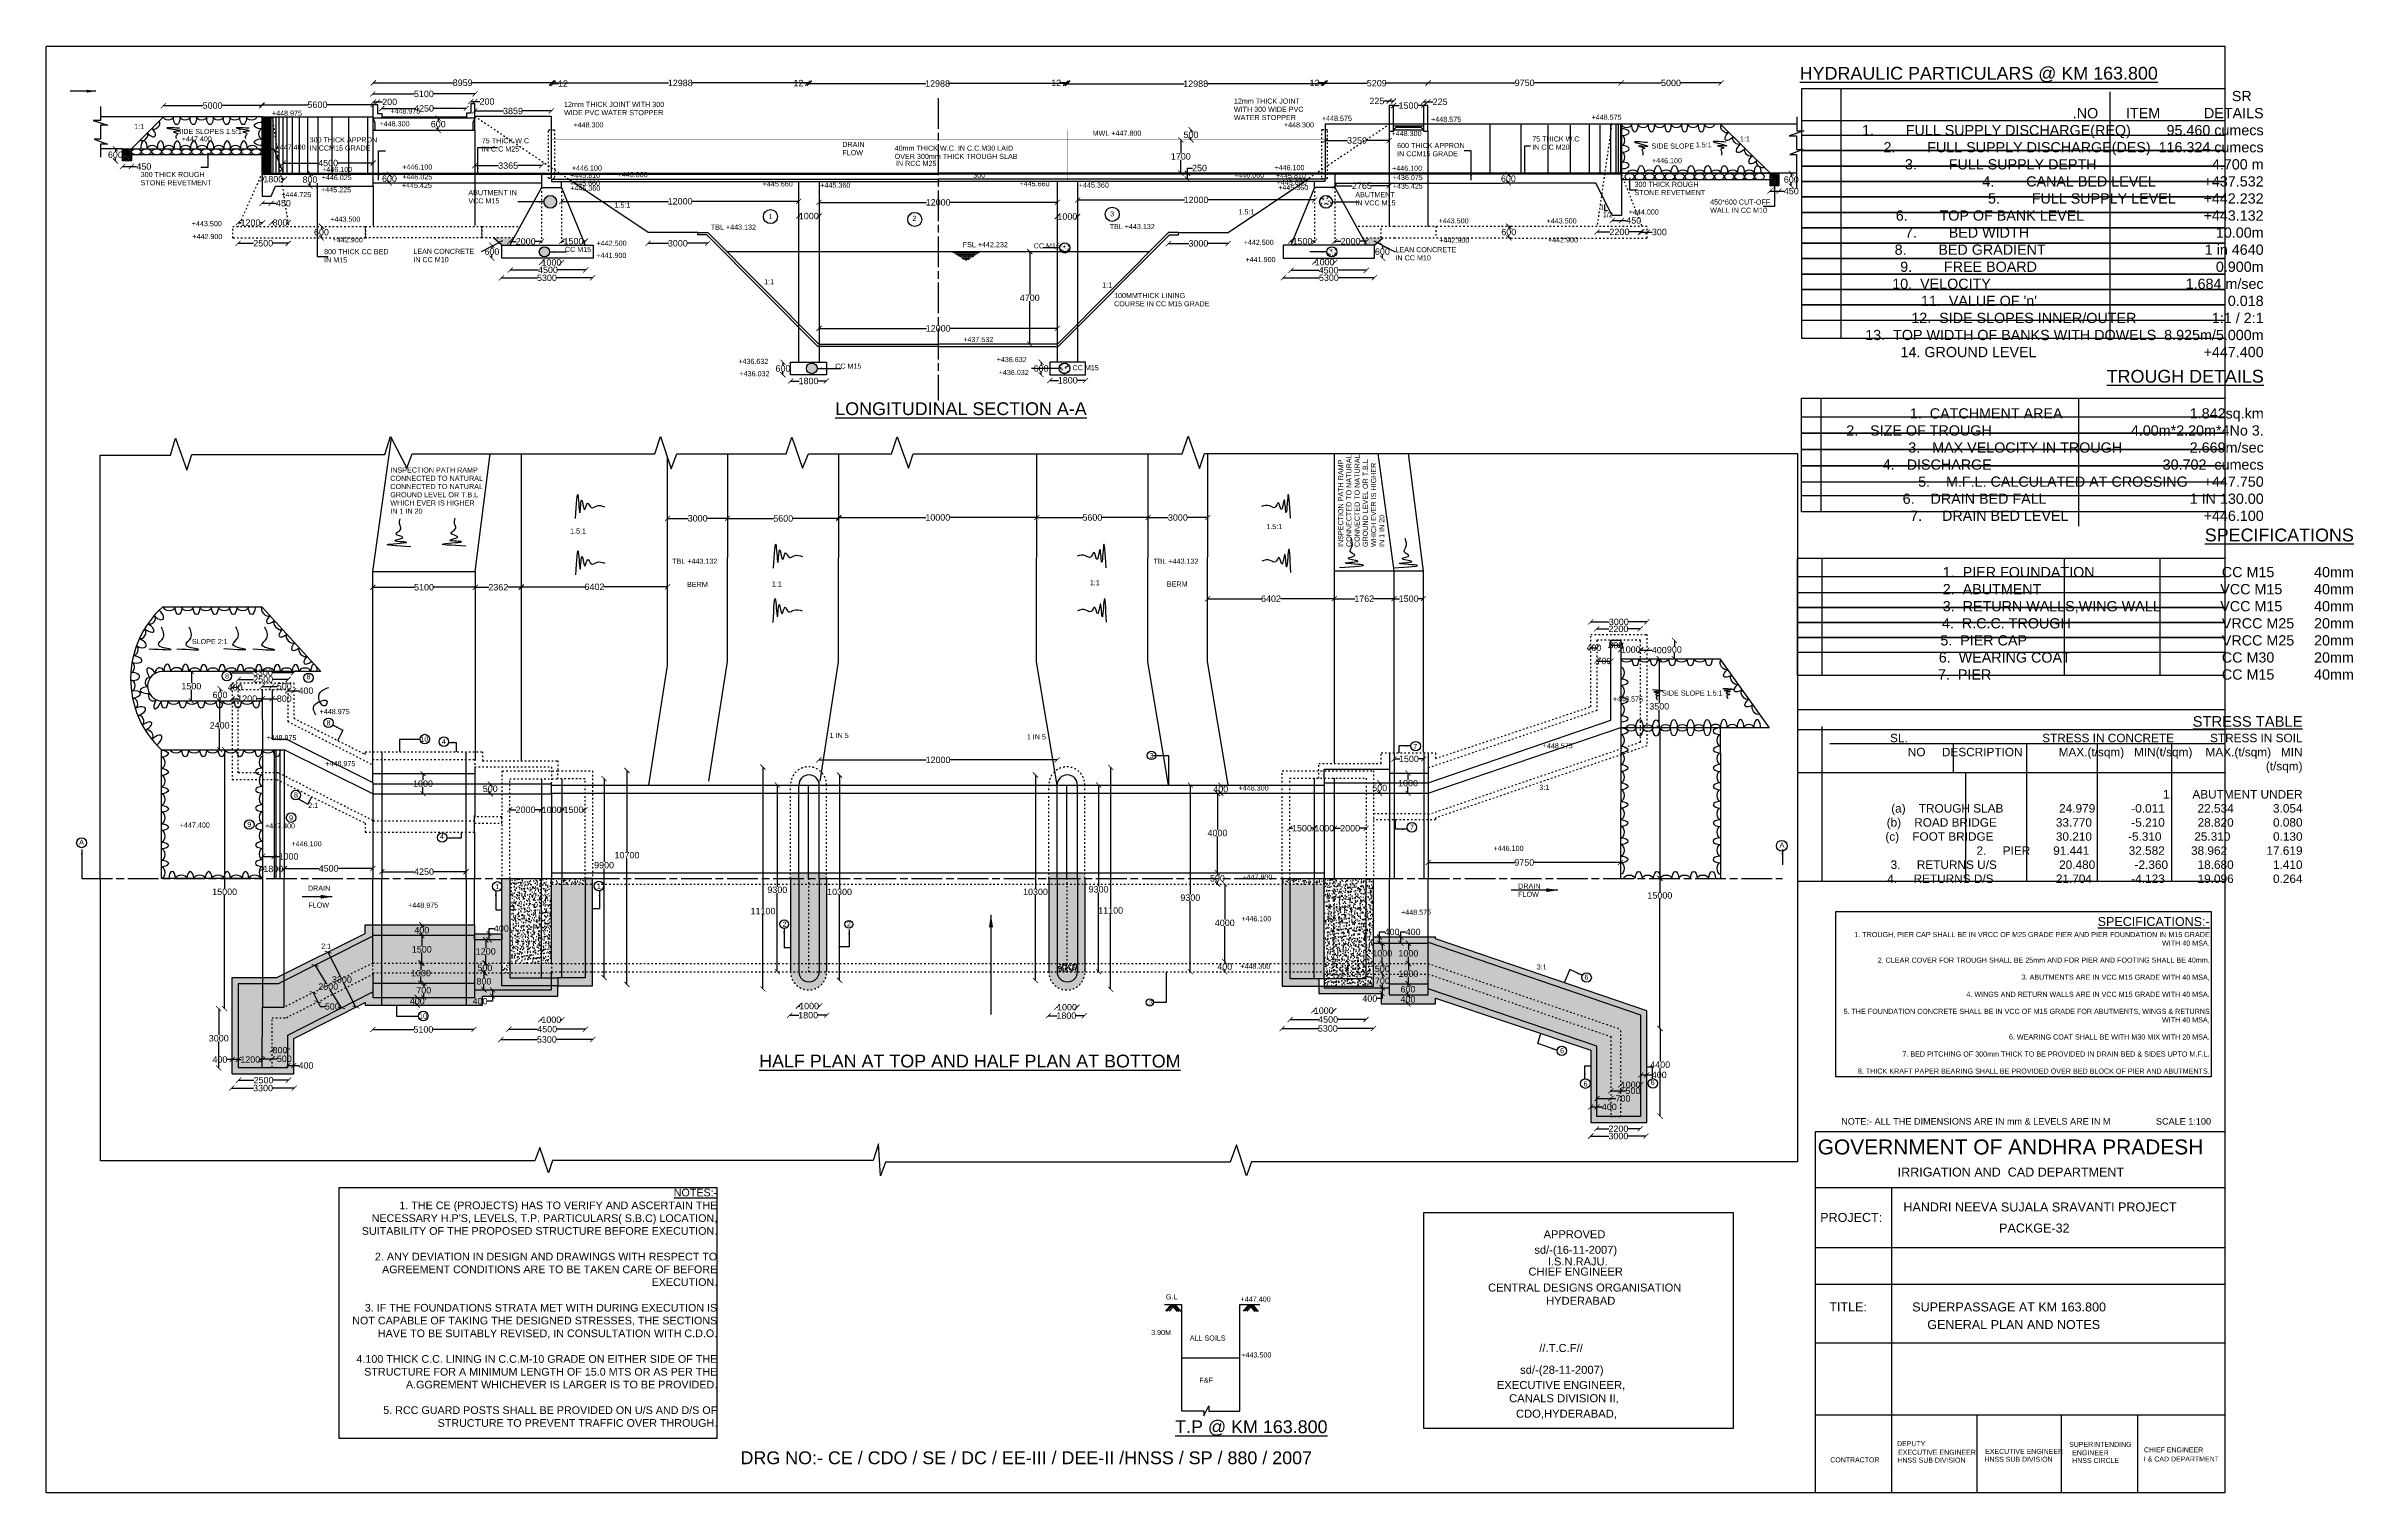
# Model space of a CAD drawing. Header units: millimetres. Extents: x 60706 to 78727, y 12317 to 23622.
import ezdxf

# ---------------------------------------------------------------- set-up
doc = ezdxf.new("R2010")
doc.units = ezdxf.units.MM
doc.header["$MEASUREMENT"] = 0
for name, pattern in [('ACAD_ISO03W100', [30, 12, -18]), ('ACAD_ISO08W100', [36, 24, -3, 6, -3]), ('HIDDENX2', [0.75, 0.5, -0.25])]:
    doc.linetypes.add(name, pattern=pattern)
doc.layers.add('DRAWING', color=7, linetype='Continuous')
doc.layers.get('0').off()
doc.styles.get("Standard").update_dxf_attribs({"font": 'ARIAL_1.TTF'})
doc.dimstyles.get("Standard").update_dxf_attribs({"dimtxt": 50, "dimasz": 40, "dimexe": 0.18, "dimexo": 0.0625, "dimgap": 0.09, "dimtad": 0, "dimtih": 1, "dimtoh": 1, "dimdec": 0, "dimzin": 0, "dimdsep": 46, "dimtxsty": 'Standard', "dimblk": 'ARCHTICK', "dimcen": 0.05, "dimse1": 1, "dimse2": 1, "dimadec": 0, "dimazin": 0, "dimtfac": 1, "dimtdec": 0, "dimtofl": 0, "dimtmove": 0, "dimatfit": 3, "dimfxl": 0, "dimtolj": 1, "dimtzin": 0, "dimarcsym": 0})
pattern_1 = [(50, (0, 0), (35.863009, -3.137607), [3.75, -41.25]), (355, (0, 0), (-6.937567, 37.609607), [3, -33]), (100.4514, (2.99, -0.26), (28.925469, 34.471977), [3.18701, -35.057106]), (46.1842, (0, 10), (53.362052, -8.27595), [5.625, -61.875]), (96.6356, (4.447, 9.31), (46.733135, 48.705894), [4.780514, -52.58565]), (351.1842, (0, 10), (46.733097, 48.70593), [4.5, -49.5]), (21, (5, 7.5), (29.845353, -20.130945), [3.75, -41.25]), (326, (5, 7.5), (12.165767, 36.257502), [3, -33]), (71.4514, (7.487, 5.822), (42.011131, 16.126525), [3.18701, -35.057106]), (37.5, (0, 0), (0.6079928, 16.6446927), [0, -32.6, 0, -33.5, 0, -33.125]), (7.5, (0, 0), (13.153477, 19.7205856), [0, -19.1, 0, -31.85, 0, -12.625]), (327.5, (-11.15, 0), (26.6911218, -1.1277436), [0, -12.5, 0, -39, 0, -51.75]), (317.5, (-16.15, 0), (29.1593085, 5.005249), [0, -16.25, 0, -25.9, 0, -36.75])]
pattern_2 = [(50, (0, 0), (57.380815, -5.02017), [6, -66]), (355, (0, 0), (-11.100107, 60.17537), [4.8, -52.8]), (100.4514, (4.78, -0.42), (46.28075, 55.155163), [5.099215, -56.09137]), (46.1842, (0, 16), (85.379284, -13.24152), [9, -99]), (96.6356, (7.115, 14.9), (74.77302, 77.92943), [7.64882, -84.13704]), (351.1842, (0, 16), (74.77296, 77.92949), [7.2, -79.2]), (21, (8, 12), (47.752564, -32.20951), [6, -66]), (326, (8, 12), (19.465227, 58.012004), [4.8, -52.8]), (71.4514, (11.98, 9.316), (67.21781, 25.80244), [5.099215, -56.09137]), (37.5, (0, 0), (0.9727884, 26.6315083), [0, -52.16, 0, -53.6, 0, -53]), (7.5, (0, 0), (21.045563, 31.552937), [0, -30.56, 0, -50.96, 0, -20.2]), (327.5, (-17.84, 0), (42.705795, -1.80439), [0, -20, 0, -62.4, 0, -82.8]), (317.5, (-25.84, 0), (46.654894, 8.008399), [0, -26, 0, -41.44, 0, -58.8])]
pattern_3 = [(50, (0, 0), (7.17260183, -0.62752135), [0.75, -8.25]), (355, (0, 0), (-1.38751334, 7.52192134), [0.6, -6.6]), (100.4514, (0.598, -0.052), (5.7850938, 6.8943954), [0.6374019, -7.0114211]), (46.1842, (0, 2), (10.6724105, -1.6551901), [1.125, -12.375]), (96.6356, (0.889, 1.862), (9.346627, 9.7411787), [0.9561029, -10.51713]), (351.1842, (0, 2), (9.3466195, 9.741186), [0.9, -9.9]), (21, (1, 1.5), (5.9690705, -4.0261889), [0.75, -8.25]), (326, (1, 1.5), (2.4331533, 7.25150045), [0.6, -6.6]), (71.4514, (1.4974, 1.1645), (8.4022263, 3.22530497), [0.6374019, -7.0114211]), (37.5, (0, 0), (0.12159855, 3.32893854), [0, -6.52, 0, -6.7, 0, -6.625]), (7.5, (0, 0), (2.63069537, 3.94411712), [0, -3.82, 0, -6.37, 0, -2.525]), (327.5, (-2.23, 0), (5.33822436, -0.22554872), [0, -2.5, 0, -7.8, 0, -10.35]), (317.5, (-3.23, 0), (5.8318617, 1.00104982), [0, -3.25, 0, -5.18, 0, -7.35])]

msp = doc.modelspace()

# ---------------------------------------------------------------- texts
at = {"layer": 'DRAWING'}
for s, height, p in [('%%UHYDRAULIC PARTICULARS @ KM 163.800', 100, (74399.9, 23360)), ('+448.975', 40, (63393.4, 23094.8)), ('WIDE PVC WATER STOPPER', 40, (64750.3, 23082.4)), ('12mm THICK JOINT WITH 300', 40, (64750.3, 23146.6)), ('WITH 300 WIDE PVC ', 40, (69981.5, 23108.3)), ('WATER STOPPER', 40, (69981.5, 23044)), ('12mm THICK JOINT ', 40, (69981.5, 23172.5)), ('+448.575', 40, (70668.5, 23037.2)), ('+448.575', 40, (71521.7, 23029.9)), ('+448.575', 40, (72774.2, 23046.4)), ('300 THICK APPRON', 40, (62763.6, 22869.7)), ('+448.300', 40, (63309.2, 22995.1)), ('75 THICK W.C ', 40, (64108.3, 22862.5)), ('+448.300', 40, (64823.9, 22986.7)), ('MWL +447.800', 40, (68878.2, 22921.5)), ('+448.300', 40, (70372.1, 22987.1)), ('+448.300', 40, (71212.3, 22919.4)), ('75 THICK W.C', 40, (72311.1, 22876.7)), ('1:1', 40, (73933.5, 22877.4)), ('IN CCM15 GRADE', 40, (62763.6, 22805.4)), ('IN C.C M25', 40, (64108.3, 22798.3)), ('DRAIN ', 40, (66923.8, 22833.3)), ('FLOW', 40, (66923.8, 22769)), ('40mm THICK W.C. IN C.C.M30 LAID', 40, (67332.3, 22804.4)), ('OVER 300mm THICK TROUGH SLAB', 40, (67332.3, 22740.2)), ('IN RCC M25', 40, (67342.2, 22685.6)), ('600 THICK APPRON', 40, (71255.9, 22825.2)), ('IN CCM15 GRADE', 40, (71255.9, 22760.9)), ('IN C.C M20', 40, (72311.1, 22812.4)), ('SIDE SLOPE', 40, (73242.7, 22821.3)), ('+446.100', 40, (73246.1, 22706.7)), ('1.5:1', 40, (73588.3, 22830.8)), ('300 THICK ROUGH ', 40, (61444.2, 22598.5)), ('STONE REVETMENT', 40, (61444.2, 22534.2)), ('+446.025', 40, (62857.9, 22575.1)), ('+446.100', 40, (62861.5, 22638.3)), ('+445.425', 40, (63484, 22514.2)), ('+446.100', 40, (63486.9, 22657.4)), ('+446.025', 40, (63486.9, 22580.6)), ('+445.660', 40, (64796.9, 22531.5)), ('+445.810', 40, (64797.7, 22592.5)), ('+445.360', 40, (64798.6, 22491.6)), ('+446.100', 40, (64811.7, 22649.5)), ('+446.060', 40, (65168.4, 22598.2)), ('+445.660', 40, (66302.1, 22525.7)), ('+445.360', 40, (66751.7, 22515.2)), ('300', 40, (67945.6, 22594.3)), ('+445.660', 40, (68306.9, 22526.8)), ('+445.360', 40, (68770.2, 22516.4)), ('+446.060', 40, (69983.3, 22594.6)), ('+446.100', 40, (70297.9, 22652.2)), ('+445.810', 40, (70309, 22589.6)), ('+445.660', 40, (70316, 22537.1)), ('+445.360', 40, (70327.2, 22496.5)), ('+446.100', 40, (71216.8, 22647.6)), ('+436.075', 40, (71222, 22575.9)), ('+435.425', 40, (71222, 22508.2)), ('300 THICK ROUGH ', 40, (73109.8, 22521.8)), ('+444.725', 40, (62541.8, 22441.8)), ('+445.225', 40, (62853.5, 22479.8)), ('ABUTMENT IN', 40, (64003.6, 22457.1)), ('VCC M15', 40, (64003.6, 22392.9)), ('1.5:1', 40, (65144.8, 22359.8)), ('1.5:1', 40, (70017.3, 22306.9)), ('ABUTMENT ', 40, (70929.8, 22441.3)), ('IN VCC M15', 40, (70929.8, 22377)), ('1', 40, (72841.9, 22343.2)), ('+444.000', 40, (73064.9, 22306.2)), ('STONE REVETMENT', 40, (73109.8, 22457.6)), ('WALL IN CC M10', 40, (73700.7, 22319.4)), ('450*600 CUT-OFF', 40, (73700.7, 22383.7)), ('+443.500', 40, (61843.6, 22214.5)), ('+443.500', 40, (62925.5, 22249.8)), ('TBL +443.132', 40, (65896.9, 22187.4)), ('1', 40, (66346, 22270.1)), ('2', 40, (67470.8, 22256.1)), ('TBL +443.132', 40, (69011.3, 22191.9)), ('3', 40, (69015.1, 22291.7)), ('+443.500', 40, (71579.8, 22237)), ('+443.500', 40, (72423.2, 22236.2)), ('1/2', 40, (72862.6, 22284.6)), ('+442.900', 40, (61847.6, 22114.1)), ('800 THICK CC BED ', 40, (62877, 21995.8)), ('+442.900', 40, (62944.3, 22088.6)), ('LEAN CONCRETE', 40, (63573.5, 21998)), ('CC M15', 40, (64757.5, 22013.3)), ('+441.900', 40, (65003, 21966.8)), ('+442.500', 40, (65004.5, 22062)), ('FSL +442.232', 40, (67863.8, 22050.7)), ('CC M15', 40, (68418.4, 22041.3)), ('+442.500', 40, (70057.8, 22068.5)), ('LEAN CONCRETE', 40, (71243.2, 22011.8)), ('IN CC M10', 40, (71243.2, 21947.5)), ('+442.900', 40, (71585.6, 22085.4)), ('+442.900', 40, (72433.7, 22088.1)), ('IN M15', 40, (62877, 21931.6)), ('IN CC M10', 40, (63573.5, 21933.7)), ('+441.900', 40, (70072, 21933.8)), ('1:1', 40, (66313.4, 21760.9)), ('1:1', 40, (68952.6, 21735.7)), ('COURSE IN CC M15 GRADE', 40, (69045.7, 21588.7)), ('100MMTHICK LINING', 40, (69045.7, 21652.9)), ('+437.532', 40, (67867.5, 21309.7)), ('+436.632', 40, (66110.9, 21138.7)), ('CC M15', 40, (66867.6, 21101.1)), ('+436.632', 40, (68129.1, 21152.8)), ('+436.032', 40, (68144.9, 21052)), ('CC M15', 40, (68720.9, 21089.2)), ('+436.032', 40, (66120.3, 21042.2)), ('CONNECTED TO NATURAL', 40, (63393.8, 20225)), ('CONNECTED TO NATURAL', 40, (63393.8, 20160.8)), ('INSPECTION PATH RAMP', 40, (63393.8, 20289.3)), ('WHICH EVER IS HIGHER ', 40, (63393.8, 20032.3)), ('GROUND LEVEL OR T.B.L', 40, (63393.8, 20096.5)), ('IN 1 IN 20', 40, (63393.8, 19968)), ('1.5:1', 40, (64797.5, 19812.9)), ('1.5:1', 40, (70234.4, 19848.3)), ('TBL +443.132', 40, (65595, 19577.2)), ('TBL +443.132', 40, (69352.5, 19577)), ('BERM', 40, (65711.3, 19395.4)), ('1:1', 40, (66373.8, 19398.7)), ('1:1', 40, (68856.5, 19409.8)), ('BERM', 40, (69458.1, 19398.7)), ('SLOPE 2:1', 40, (61844.2, 18949.5)), ('8', 40, (62102.9, 18679)), ('8', 40, (62739.3, 18674.5)), ('SIDE SLOPE 1.5:1', 40, (73325.3, 18546.5)), ('+448.975', 40, (62841.9, 18402)), ('+448.575', 40, (72941.6, 18500.6)), ('+448.975', 40, (62426.1, 18198.2)), ('8', 40, (62895.5, 18314.2)), ('10', 40, (63628.3, 18186.9)), ('4', 40, (63797.2, 18167.7)), ('1 IN 5', 40, (66824.4, 18215.5)), ('1 IN 5', 40, (68364.4, 18204.7)), ('+448.975', 40, (62886.2, 17995.5)), ('3', 40, (69323.1, 18057.4)), ('7', 40, (71381.9, 18128.9)), ('+448.575', 40, (72392.7, 18134.8)), ('+448.300', 40, (70018, 17805.1)), ('3:1', 40, (72366.3, 17810)), ('8', 40, (62641.5, 17749.8)), ('2:1', 40, (62752.6, 17669.8)), ('+447.400', 40, (61749.7, 17515.7)), ('9', 40, (62276.7, 17520.6)), ('+447.400', 40, (62415.5, 17509.2)), ('9', 40, (62603.1, 17571.5)), ('7', 40, (71356.5, 17498.3)), ('A', 40, (60964.2, 17381.9)), ('+446.100', 40, (62622.4, 17369.1)), ('4', 40, (63781.6, 17425.5)), ('+446.100', 40, (72008.7, 17333.4)), ('A', 40, (74243, 17358.9)), ('+447.800', 40, (70047.5, 17108.5)), ('DRAIN', 40, (62750.4, 17022.1)), ('1', 40, (64214.6, 17034.8)), ('1', 40, (65007, 17039)), ('DRAIN ', 40, (72201.3, 17038.5)), ('FLOW', 40, (72201.3, 16974.3)), ('FLOW', 40, (62753.9, 16890.1)), ('+448.975', 40, (63533.1, 16889.7)), ('2', 40, (66456.4, 16739.3)), ('2', 40, (66959.4, 16744.1)), ('+446.100', 40, (70039.1, 16783.8)), ('+448.575', 40, (71287.1, 16834.5)), ('2:1', 40, (62853.8, 16569.6)), ('+448.300', 40, (70031.4, 16412.9)), ('3:1', 40, (72346.2, 16407.1)), ('6', 40, (72718.8, 16326.1)), ('10', 40, (63618.3, 16022.9)), ('3', 40, (69318, 16128.4)), ('6', 40, (72528.7, 15752.8)), ('6', 40, (72711.9, 15493.4)), ('6', 40, (73235.9, 15504.4)), ('NOTE:- ALL THE DIMENSIONS ARE IN mm & LEVELS ARE IN M                  SCALE 1:100', 50.827, (74724.1, 15194.7)), ('GOVERNMENT OF ANDHRA PRADESH', 116.861, (74540.4, 14961.8)), ('IRRIGATION AND  CAD DEPARTMENT', 70.116, (75164.8, 14789)), ('PROJECT:', 70.12, (74559.9, 14434.5)), ('HANDRI NEEVA SUJALA SRAVANTI PROJECT', 70.116, (75209.6, 14516.1)), ('PACKGE-32', 70.12, (75957.3, 14351.6)), ('sd/-(16-11-2007)', 62.103, (72327.9, 14185.3)), ('APPROVED', 62.1, (72400.1, 14307.3)), ('CHIEF ENGINEER', 62.103, (72281.9, 14015.6)), ('I.S.N.RAJU.', 62.103, (72433, 14094.3)), ('CENTRAL DESIGNS ORGANISATION', 62.103, (71966.7, 13890.6)), ('G.L', 40, (69450.3, 13829.2)), ('+447.400', 40, (70034.3, 13811.1)), ('HYDERABAD', 62.1, (72419.8, 13787)), ('TITLE:             SUPERPASSAGE AT KM 163.800', 70.116, (74631, 13734.9)), ('3.90M', 40, (69335.1, 13550.1)), ('ALL SOILS', 40, (69637.1, 13507)), ('GENERAL PLAN AND NOTES', 70.116, (75396, 13597.2)), ('+443.500', 40, (70039.9, 13375.1)), ('//.T.C.F//', 62.7, (72366.2, 13418.1)), ('F&F', 40, (69712.1, 13177.7)), ('EXECUTIVE ENGINEER,', 62.699, (72034.8, 13128.8)), ('sd/-(28-11-2007)', 62.699, (72216.2, 13247.4)), ('CANALS DIVISION II,', 62.699, (72130.4, 13025.2)), ('CDO,HYDERABAD,', 62.699, (72184.1, 12904.8)), ('DEPUTY', 38.95, (75159.8, 12682.4)), ('EXECUTIVE ENGINEER', 38.954, (75168.1, 12615)), ('EXECUTIVE ENGINEER', 38.954, (75848.3, 12622)), ('SUPERINTENDING', 38.954, (76504.4, 12676.8)), ('ENGINEER', 38.95, (76528.2, 12611.1)), ('CHIEF ENGINEER', 38.954, (77088.4, 12633.9)), ('CONTRACTOR', 38.95, (74638.6, 12555.8)), ('HNSS SUB DIVISION', 38.954, (75162.5, 12553.3)), ('HNSS SUB DIVISION', 38.954, (75842.6, 12560.3)), ('HNSS CIRCLE', 38.954, (76528.2, 12551.5)), ('I & CAD DEPARTMENT', 38.954, (77087.4, 12562.4))]:
    msp.add_text(s, height=height, dxfattribs=at).set_placement(p)
for s, p in [('INSPECTION PATH RAMP', (70835.1, 19708)), ('CONNECTED TO NATURAL', (70899.3, 19708)), ('CONNECTED TO NATURAL', (70963.6, 19708)), ('GROUND LEVEL OR T.B.L', (71027.9, 19708)), ('WHICH EVER IS HIGHER ', (71092.1, 19708)), ('IN 1 IN 20', (71156.4, 19708))]:
    msp.add_text(s, height=40, rotation=90, dxfattribs=at).set_placement(p)
for s, insert, char_height, width, attachment_point in [("{\\H2x;SR^I^I^I^I\\P.NO }          ^I^I{\\H2x;ITEM ^I^I^I^I^I^I^I^I^I^IDETAILS\\P\\pi-103.14,l143.14,t143.14;1.^I       FULL SUPPLY DISCHARGE(REQ)         95.460 cumecs\\P\\pt143.14,2240,2400;2.^I       FULL SUPPLY DISCHARGE(DES)^I^I116.324 cumecs\\P\\pt143.14;3.^I       FULL SUPPLY DEPTH                             4.700 m\\P\\pt143.14,1440,1600,1760,1920,2080,2240;4.^I       CANAL BED LEVEL^I^I^I^I^I^I      +437.532\\P\\pt143.14,1600,1760,1920,2080,2240,2400;5.^I       FULL SUPPLY LEVEL^I^I^I^I^I^I +442.232\\P\\pt143.14;6.^I       TOP OF BANK LEVEL                              +443.132\\P7.^I       BED WIDTH                                               10.00m\\P8.^I       BED GRADIENT                                        1 in 4640\\P9.^I       FREE BOARD                                             0.900m\\P\\pt320;10.^I VELOCITY                                                 1.684 m/sec\\P11.^I VALUE OF 'n'                                                0.018\\P12.^I SIDE SLOPES INNER/OUTER                   1:1 / 2:1\\P13.^I TOP WIDTH OF BANKS WITH DOWELS  8.925m/5.000m\\P14.^IGROUND LEVEL                                          +447.400\\P\\pi0,l0,tz;}^I ", (78022.6, 23271.8), 40, 3582.284, 3), ('+448.975', (62703.9, 23117.8), 40, 223.513, 3), ('1:1', (61472.9, 23013.6), 40, 67.822, 3), ('SIDE SLOPES 1.5:1', (62234.1, 22975.1), 40, 515.278, 3), ('+447.400', (62000.1, 22916.9), 40, 223.513, 3), ('+447.400', (62732, 22852.5), 40, 223.513, 3), ('{\\H2.5x;\\LTROUGH DETAILS\\H0.8x;\\l\\P\\P1.  CATCHMENT AREA                                1.842sq.km\\P2.   SIZE OF TROUGH                                   4.00m*2.20m*4No 3.       \\P3.   MAX VELOCITY IN TROUGH                 2.669m/sec\\P4.   DISCHARGE                                           30.702  cumecs\\P5.    M.F.L. CALCULATED AT CROSSING    +447.750\\P6.    DRAIN BED FALL                                    1 IN 130.00\\P7.     DRAIN BED LEVEL                                  +446.100}', (78023.5, 21092.3), 40, 3582.284, 3), ('{\\LLONGITUDINAL SECTION A-A}', (66868.5, 20838.7), 100, 1965.12, 1), ('{\\H2.5x;\\LSPECIFICATIONS\\P\\H0.8x;\\l\\P1.  PIER FOUNDATION                                CC M15          40mm \\P2.  ABUTMENT                                             VCC M15        40mm\\P3.  RETURN WALLS,WING WALL               VCC M15        40mm\\P4.  R.C.C. TROUGH                                      VRCC M25     20mm\\P5.  PIER CAP                                                 VRCC M25     20mm\\P6.  WEARING COAT                                      CC M30          20mm \\P7.  PIER                                                          CC M15          40mm\\P       }', (78727.3, 19852.1), 40, 4268.559, 3), ('{\\H2.5x;\\LSTRESS TABLE\\l\\P\\H0.8x;SL.                                         STRESS IN CONCRETE           STRESS IN SOIL   \\PNO     DESCRIPTION    \\L \\l      MAX.(t/sqm)   MIN(t/sqm)    MAX.(t/sqm)   MIN\\P                                                                                                                  (t/sqm)\\P\\P1.      ABUTMENT UNDER\\P(a)    TROUGH SLAB                 24.979           -0.011          22.534            3.054\\P(b)    ROAD BRIDGE                  33.770            -5.210          28.820            0.080\\P(c)    FOOT BRIDGE                   30.210           -5.310          25.310             0.130\\P2.     PIER^I^I^I^I^I^I^I91.441            32.582        38.962            17.619\\P3.     RETURNS U/S                   20.480            -2.360         18.680            1.410\\P4.     RETURNS D/S                   21.704            -4.123          19.096            0.264 }', (78326.6, 18386.3), 32.9906, 3892.895, 3), ('{\\H1.75x;\\LSPECIFICATIONS:-\\P}1. TROUGH, PIER CAP SHALL BE IN VRCC OF M25 GRADE PIER AND PIER FOUNDATION IN M15 GRADE WITH 40 MSA. \\P\\P2. CLEAR COVER FOR TROUGH SHALL BE 25mm AND FOR PIER AND FOOTING SHALL BE 40mm. \\P\\P3. ABUTMENTS ARE IN VCC M15 GRADE WITH 40 MSA, \\P\\P4. WINGS AND RETURN WALLS ARE IN VCC M15 GRADE WITH 40 MSA. \\P\\P5. THE FOUNDATION CONCRETE SHALL BE IN VCC OF M15 GRADE FOR ABUTMENTS, WINGS & RETURNS WITH 40 MSA, \\P\\P6. WEARING COAT SHALL BE WITH M30 MIX WITH 20 MSA. \\P\\P7. BED PITCHING OF 300mm THICK TO BE PROVIDED IN DRAIN BED & SIDES UPTO M.F.L. \\P\\P8. THICK KRAFT PAPER BEARING SHALL BE PROVIDED OVER BED BLOCK OF PIER AND ABUTMENTS.', (77601.7, 16816.6), 40, 2870.979, 3), ('{\\LHALF PLAN AT TOP AND HALF PLAN AT BOTTOM}', (66274, 15741.4), 100, 4694.872, 1), (" \\P{\\LNOTES:-\\P}1. THE CE (PROJECTS) HAS TO VERIFY AND ASCERTAIN THE NECESSARY H.P'S, LEVELS, T.P. PARTICULARS( S.B.C) LOCATION, SUITABILITY OF THE PROPOSED STRUCTURE BEFORE EXECUTION.\\P \\P2. ANY DEVIATION IN DESIGN AND DRAWINGS WITH RESPECT TO AGREEMENT CONDITIONS ARE TO BE TAKEN CARE OF BEFORE EXECUTION. \\P\\P3. IF THE FOUNDATIONS STRATA MET WITH DURING EXECUTION IS NOT CAPABLE OF TAKING THE DESIGNED STRESSES, THE SECTIONS HAVE TO BE SUITABLY REVISED, IN CONSULTATION WITH C.D.O. \\P\\P4.100 THICK C.C. LINING IN C.C.M-10 GRADE ON EITHER SIDE OF THE STRUCTURE FOR A MINIMUM LENGTH OF 15.0 MTS OR AS PER THE A.GGREMENT WHICHEVER IS LARGER IS TO BE PROVIDED. \\P\\P5. RCC GUARD POSTS SHALL BE PROVIDED ON U/S AND D/S OF STRUCTURE TO PREVENT TRAFFIC OVER THROUGH. ", (65946.6, 14793.9), 60, 2915.739, 3), ('{\\LT.P @ KM 163.800}', (69522.7, 12884.1), 100, 4694.872, 1), ('DRG NO:- CE / CDO / SE / DC / EE-III / DEE-II /HNSS / SP / 880 / 2007 ', (66128.4, 12641.3), 100, 4694.872, 1)]:
    msp.add_mtext(s, dxfattribs=dict(at, insert=insert, char_height=char_height, width=width, attachment_point=attachment_point))

# ---------------------------------------------------------------- blocks, each defined once
blk = doc.blocks.new('_ArchTick')
at = {"color": 0, "linetype": 'ByBlock', "const_width": 0.15}
blk.add_lwpolyline([(-0.5, -0.5), (0.5, 0.5)], dxfattribs=at)
blk = doc.blocks.new('*D311')
at = {"layer": 'Defpoints', "color": 0}
for p in [(61621, 23153), (62391, 23157), (62391, 23153)]:
    blk.add_point(p, dxfattribs=at)
at = {"layer": 'DRAWING', "color": 0, "lineweight": -2}
for p, q in [((61621, 23157), (61931, 23157)), ((62391, 23157), (62080, 23157))]:
    blk.add_line(p, q, dxfattribs=at)
at = {"layer": 'DRAWING', "color": 0, "lineweight": -2, "xscale": 40, "yscale": 40, "zscale": 40, "rotation": 180}
blk.add_blockref('_ArchTick', (61621, 23157), dxfattribs=at)
at = {"layer": 'DRAWING', "color": 0, "lineweight": -2, "xscale": 40, "yscale": 40, "zscale": 40}
blk.add_blockref('_ArchTick', (62391, 23157), dxfattribs=at)
at = {"layer": 'DRAWING', "color": 0, "insert": (62006, 23157), "char_height": 50, "attachment_point": 5}
blk.add_mtext('\\A1;5000', dxfattribs=at)
blk = doc.blocks.new('*D312')
at = {"layer": 'Defpoints', "color": 0}
for p in [(62391, 23157), (63259, 23164), (63259, 23157)]:
    blk.add_point(p, dxfattribs=at)
at = {"layer": 'DRAWING', "color": 0, "lineweight": -2}
for p, q in [((62391, 23164), (62750, 23164)), ((63259, 23164), (62900, 23164))]:
    blk.add_line(p, q, dxfattribs=at)
at = {"layer": 'DRAWING', "color": 0, "lineweight": -2, "xscale": 40, "yscale": 40, "zscale": 40, "rotation": 180}
blk.add_blockref('_ArchTick', (62391, 23164), dxfattribs=at)
at = {"layer": 'DRAWING', "color": 0, "lineweight": -2, "xscale": 40, "yscale": 40, "zscale": 40}
blk.add_blockref('_ArchTick', (63259, 23164), dxfattribs=at)
at = {"layer": 'DRAWING', "color": 0, "insert": (62825, 23164), "char_height": 50, "attachment_point": 5}
blk.add_mtext('\\A1;5600', dxfattribs=at)
blk = doc.blocks.new('*D313')
at = {"layer": 'Defpoints', "color": 0}
for p in [(63262, 23167), (63293, 23186), (63293, 23167)]:
    blk.add_point(p, dxfattribs=at)
at = {"layer": 'DRAWING', "color": 0, "lineweight": -2}
for p, q in [((63262, 23186), (63293, 23186)), ((63293, 23186), (63333, 23186))]:
    blk.add_line(p, q, dxfattribs=at)
at = {"layer": 'DRAWING', "color": 0, "lineweight": -2, "xscale": 40, "yscale": 40, "zscale": 40, "rotation": 180}
blk.add_blockref('_ArchTick', (63262, 23186), dxfattribs=at)
at = {"layer": 'DRAWING', "color": 0, "lineweight": -2, "xscale": 40, "yscale": 40, "zscale": 40}
blk.add_blockref('_ArchTick', (63293, 23186), dxfattribs=at)
at = {"layer": 'DRAWING', "color": 0, "insert": (63389, 23186), "char_height": 50, "attachment_point": 5}
blk.add_mtext('\\A1;200', dxfattribs=at)
blk = doc.blocks.new('*D314')
at = {"layer": 'Defpoints', "color": 0}
for p in [(63327, 23137), (63987, 23137), (63987, 23135)]:
    blk.add_point(p, dxfattribs=at)
at = {"layer": 'DRAWING', "color": 0, "lineweight": -2}
for p, q in [((63327, 23135), (63582, 23135)), ((63987, 23135), (63733, 23135))]:
    blk.add_line(p, q, dxfattribs=at)
at = {"layer": 'DRAWING', "color": 0, "lineweight": -2, "xscale": 40, "yscale": 40, "zscale": 40, "rotation": 180}
blk.add_blockref('_ArchTick', (63327, 23135), dxfattribs=at)
at = {"layer": 'DRAWING', "color": 0, "lineweight": -2, "xscale": 40, "yscale": 40, "zscale": 40}
blk.add_blockref('_ArchTick', (63987, 23135), dxfattribs=at)
at = {"layer": 'DRAWING', "color": 0, "insert": (63657, 23135), "char_height": 50, "attachment_point": 5}
blk.add_mtext('\\A1;4250', dxfattribs=at)
blk = doc.blocks.new('*D315')
at = {"layer": 'Defpoints', "color": 0}
for p in [(63257, 23248), (64055, 23248), (64055, 23248)]:
    blk.add_point(p, dxfattribs=at)
at = {"layer": 'DRAWING', "color": 0, "lineweight": -2}
for p, q in [((63257, 23248), (63581, 23248)), ((64055, 23248), (63730, 23248))]:
    blk.add_line(p, q, dxfattribs=at)
at = {"layer": 'DRAWING', "color": 0, "lineweight": -2, "xscale": 40, "yscale": 40, "zscale": 40, "rotation": 180}
blk.add_blockref('_ArchTick', (63257, 23248), dxfattribs=at)
at = {"layer": 'DRAWING', "color": 0, "lineweight": -2, "xscale": 40, "yscale": 40, "zscale": 40}
blk.add_blockref('_ArchTick', (64055, 23248), dxfattribs=at)
at = {"layer": 'DRAWING', "color": 0, "insert": (63656, 23248), "char_height": 50, "attachment_point": 5}
blk.add_mtext('\\A1;5100', dxfattribs=at)
blk = doc.blocks.new('*D316')
at = {"layer": 'Defpoints', "color": 0}
for p in [(63262, 23329), (64655, 23336), (64655, 23329)]:
    blk.add_point(p, dxfattribs=at)
at = {"layer": 'DRAWING', "color": 0, "lineweight": -2}
for p, q in [((63262, 23336), (63884, 23336)), ((64655, 23336), (64034, 23336))]:
    blk.add_line(p, q, dxfattribs=at)
at = {"layer": 'DRAWING', "color": 0, "lineweight": -2, "xscale": 40, "yscale": 40, "zscale": 40, "rotation": 180}
blk.add_blockref('_ArchTick', (63262, 23336), dxfattribs=at)
at = {"layer": 'DRAWING', "color": 0, "lineweight": -2, "xscale": 40, "yscale": 40, "zscale": 40}
blk.add_blockref('_ArchTick', (64655, 23336), dxfattribs=at)
at = {"layer": 'DRAWING', "color": 0, "insert": (63959, 23336), "char_height": 50, "attachment_point": 5}
blk.add_mtext('\\A1;8959', dxfattribs=at)
blk = doc.blocks.new('*D317')
at = {"layer": 'Defpoints', "color": 0}
for p in [(64053, 23115), (64651, 23115), (64651, 23115)]:
    blk.add_point(p, dxfattribs=at)
at = {"layer": 'DRAWING', "color": 0, "lineweight": -2}
for p, q in [((64053, 23115), (64277, 23115)), ((64651, 23115), (64427, 23115))]:
    blk.add_line(p, q, dxfattribs=at)
at = {"layer": 'DRAWING', "color": 0, "lineweight": -2, "xscale": 40, "yscale": 40, "zscale": 40, "rotation": 180}
blk.add_blockref('_ArchTick', (64053, 23115), dxfattribs=at)
at = {"layer": 'DRAWING', "color": 0, "lineweight": -2, "xscale": 40, "yscale": 40, "zscale": 40}
blk.add_blockref('_ArchTick', (64651, 23115), dxfattribs=at)
at = {"layer": 'DRAWING', "color": 0, "insert": (64352, 23115), "char_height": 50, "attachment_point": 5}
blk.add_mtext('\\A1;3859', dxfattribs=at)
blk = doc.blocks.new('*D318')
at = {"layer": 'Defpoints', "color": 0}
for p in [(64022, 23171), (64053, 23189), (64053, 23171)]:
    blk.add_point(p, dxfattribs=at)
at = {"layer": 'DRAWING', "color": 0, "lineweight": -2}
for p, q in [((64022, 23189), (64053, 23189)), ((64053, 23189), (64093, 23189))]:
    blk.add_line(p, q, dxfattribs=at)
at = {"layer": 'DRAWING', "color": 0, "lineweight": -2, "xscale": 40, "yscale": 40, "zscale": 40, "rotation": 180}
blk.add_blockref('_ArchTick', (64022, 23189), dxfattribs=at)
at = {"layer": 'DRAWING', "color": 0, "lineweight": -2, "xscale": 40, "yscale": 40, "zscale": 40}
blk.add_blockref('_ArchTick', (64053, 23189), dxfattribs=at)
at = {"layer": 'DRAWING', "color": 0, "insert": (64149, 23189), "char_height": 50, "attachment_point": 5}
blk.add_mtext('\\A1;200', dxfattribs=at)
blk = doc.blocks.new('*D319')
at = {"layer": 'Defpoints', "color": 0}
for p in [(63768, 22965), (63771, 23059), (63771, 22965)]:
    blk.add_point(p, dxfattribs=at)
at = {"layer": 'DRAWING', "color": 0, "lineweight": -2}
for p, q in [((63768, 23059), (63768, 23038)), ((63768, 22965), (63768, 22986))]:
    blk.add_line(p, q, dxfattribs=at)
at = {"layer": 'DRAWING', "color": 0, "lineweight": -2, "xscale": 40, "yscale": 40, "zscale": 40}
for p, rotation in [((63768, 23059), 90), ((63768, 22965), 270)]:
    blk.add_blockref('_ArchTick', p, dxfattribs=dict(at, rotation=rotation))
at = {"layer": 'DRAWING', "color": 0, "insert": (63768, 23012), "char_height": 50, "attachment_point": 5}
blk.add_mtext('\\A1;600', dxfattribs=at)
blk = doc.blocks.new('*D320')
at = {"layer": 'Defpoints', "color": 0}
for p in [(63259, 22708), (62557, 22705), (63259, 22705)]:
    blk.add_point(p, dxfattribs=at)
at = {"layer": 'DRAWING', "color": 0, "lineweight": -2}
for p, q in [((62557, 22708), (62832, 22708)), ((63259, 22708), (62984, 22708))]:
    blk.add_line(p, q, dxfattribs=at)
at = {"layer": 'DRAWING', "color": 0, "lineweight": -2, "xscale": 40, "yscale": 40, "zscale": 40, "rotation": 180}
blk.add_blockref('_ArchTick', (62557, 22708), dxfattribs=at)
at = {"layer": 'DRAWING', "color": 0, "lineweight": -2, "xscale": 40, "yscale": 40, "zscale": 40}
blk.add_blockref('_ArchTick', (63259, 22708), dxfattribs=at)
at = {"layer": 'DRAWING', "color": 0, "insert": (62908, 22708), "char_height": 50, "attachment_point": 5}
blk.add_mtext('\\A1;4500', dxfattribs=at)
blk = doc.blocks.new('*D321')
at = {"layer": 'Defpoints', "color": 0}
for p in [(62766, 22629), (62766, 22528), (62767, 22629)]:
    blk.add_point(p, dxfattribs=at)
at = {"layer": 'DRAWING', "color": 0, "lineweight": -2}
for p, q in [((62767, 22629), (62767, 22604)), ((62767, 22528), (62767, 22553))]:
    blk.add_line(p, q, dxfattribs=at)
at = {"layer": 'DRAWING', "color": 0, "lineweight": -2, "xscale": 40, "yscale": 40, "zscale": 40}
for p, rotation in [((62767, 22629), 90), ((62767, 22528), 270)]:
    blk.add_blockref('_ArchTick', p, dxfattribs=dict(at, rotation=rotation))
at = {"layer": 'DRAWING', "color": 0, "insert": (62767, 22579), "char_height": 50, "attachment_point": 5}
blk.add_mtext('\\A1;800', dxfattribs=at)
blk = doc.blocks.new('*D322')
at = {"layer": 'Defpoints', "color": 0}
for p in [(63387, 22620), (63387, 22620), (63387, 22552)]:
    blk.add_point(p, dxfattribs=at)
at = {"layer": 'DRAWING', "color": 0, "lineweight": -2}
for p, q in [((63387, 22620), (63387, 22612)), ((63387, 22552), (63387, 22561))]:
    blk.add_line(p, q, dxfattribs=at)
at = {"layer": 'DRAWING', "color": 0, "lineweight": -2, "xscale": 40, "yscale": 40, "zscale": 40}
for p, rotation in [((63387, 22620), 90), ((63387, 22552), 270)]:
    blk.add_blockref('_ArchTick', p, dxfattribs=dict(at, rotation=rotation))
at = {"layer": 'DRAWING', "color": 0, "insert": (63387, 22586), "char_height": 50, "attachment_point": 5}
blk.add_mtext('\\A1;600', dxfattribs=at)
blk = doc.blocks.new('*D323')
at = {"layer": 'Defpoints', "color": 0}
for p in [(62392, 22448), (62463, 22448), (62463, 22394)]:
    blk.add_point(p, dxfattribs=at)
at = {"layer": 'DRAWING', "color": 0, "lineweight": -2}
for p, q in [((62392, 22394), (62463, 22394)), ((62463, 22394), (62503, 22394))]:
    blk.add_line(p, q, dxfattribs=at)
at = {"layer": 'DRAWING', "color": 0, "lineweight": -2, "xscale": 40, "yscale": 40, "zscale": 40, "rotation": 180}
blk.add_blockref('_ArchTick', (62392, 22394), dxfattribs=at)
at = {"layer": 'DRAWING', "color": 0, "lineweight": -2, "xscale": 40, "yscale": 40, "zscale": 40}
blk.add_blockref('_ArchTick', (62463, 22394), dxfattribs=at)
at = {"layer": 'DRAWING', "color": 0, "insert": (62559, 22394), "char_height": 50, "attachment_point": 5}
blk.add_mtext('\\A1;450', dxfattribs=at)
blk = doc.blocks.new('*D324')
at = {"layer": 'Defpoints', "color": 0}
for p in [(62392, 22582), (62567, 22582), (62567, 22582)]:
    blk.add_point(p, dxfattribs=at)
at = {"layer": 'DRAWING', "color": 0, "lineweight": -2}
for p, q in [((62392, 22582), (62407, 22582)), ((62567, 22582), (62552, 22582))]:
    blk.add_line(p, q, dxfattribs=at)
at = {"layer": 'DRAWING', "color": 0, "lineweight": -2, "xscale": 40, "yscale": 40, "zscale": 40, "rotation": 180}
blk.add_blockref('_ArchTick', (62392, 22582), dxfattribs=at)
at = {"layer": 'DRAWING', "color": 0, "lineweight": -2, "xscale": 40, "yscale": 40, "zscale": 40}
blk.add_blockref('_ArchTick', (62567, 22582), dxfattribs=at)
at = {"layer": 'DRAWING', "color": 0, "insert": (62480, 22582), "char_height": 50, "attachment_point": 5}
blk.add_mtext('\\A1;1800', dxfattribs=at)
blk = doc.blocks.new('*D325')
at = {"layer": 'Defpoints', "color": 0}
for p in [(62206, 22214), (62397, 22242), (62397, 22214)]:
    blk.add_point(p, dxfattribs=at)
at = {"layer": 'DRAWING', "color": 0, "lineweight": -2}
for p, q in [((62206, 22242), (62229, 22242)), ((62397, 22242), (62374, 22242))]:
    blk.add_line(p, q, dxfattribs=at)
at = {"layer": 'DRAWING', "color": 0, "lineweight": -2, "xscale": 40, "yscale": 40, "zscale": 40, "rotation": 180}
blk.add_blockref('_ArchTick', (62206, 22242), dxfattribs=at)
at = {"layer": 'DRAWING', "color": 0, "lineweight": -2, "xscale": 40, "yscale": 40, "zscale": 40}
blk.add_blockref('_ArchTick', (62397, 22242), dxfattribs=at)
at = {"layer": 'DRAWING', "color": 0, "insert": (62302, 22242), "char_height": 50, "attachment_point": 5}
blk.add_mtext('\\A1;1200', dxfattribs=at)
blk = doc.blocks.new('*D326')
at = {"layer": 'Defpoints', "color": 0}
for p in [(62467, 22238), (62598, 22243), (62598, 22238)]:
    blk.add_point(p, dxfattribs=at)
at = {"layer": 'DRAWING', "color": 0, "lineweight": -2}
for p, q in [((62467, 22243), (62477, 22243)), ((62598, 22243), (62588, 22243))]:
    blk.add_line(p, q, dxfattribs=at)
at = {"layer": 'DRAWING', "color": 0, "lineweight": -2, "xscale": 40, "yscale": 40, "zscale": 40, "rotation": 180}
blk.add_blockref('_ArchTick', (62467, 22243), dxfattribs=at)
at = {"layer": 'DRAWING', "color": 0, "lineweight": -2, "xscale": 40, "yscale": 40, "zscale": 40}
blk.add_blockref('_ArchTick', (62598, 22243), dxfattribs=at)
at = {"layer": 'DRAWING', "color": 0, "insert": (62533, 22243), "char_height": 50, "attachment_point": 5}
blk.add_mtext('\\A1;800', dxfattribs=at)
blk = doc.blocks.new('*D327')
at = {"layer": 'Defpoints', "color": 0}
for p in [(62205, 22081), (62596, 22081), (62596, 22081)]:
    blk.add_point(p, dxfattribs=at)
at = {"layer": 'DRAWING', "color": 0, "lineweight": -2}
for p, q in [((62205, 22081), (62326, 22081)), ((62596, 22081), (62476, 22081))]:
    blk.add_line(p, q, dxfattribs=at)
at = {"layer": 'DRAWING', "color": 0, "lineweight": -2, "xscale": 40, "yscale": 40, "zscale": 40, "rotation": 180}
blk.add_blockref('_ArchTick', (62205, 22081), dxfattribs=at)
at = {"layer": 'DRAWING', "color": 0, "lineweight": -2, "xscale": 40, "yscale": 40, "zscale": 40}
blk.add_blockref('_ArchTick', (62596, 22081), dxfattribs=at)
at = {"layer": 'DRAWING', "color": 0, "insert": (62401, 22081), "char_height": 50, "attachment_point": 5}
blk.add_mtext('\\A1;2500', dxfattribs=at)
blk = doc.blocks.new('*D328')
at = {"layer": 'Defpoints', "color": 0}
for p in [(62856, 22214), (62856, 22214), (62856, 22122)]:
    blk.add_point(p, dxfattribs=at)
at = {"layer": 'DRAWING', "color": 0, "lineweight": -2}
for p, q in [((62856, 22214), (62856, 22194)), ((62856, 22122), (62856, 22142))]:
    blk.add_line(p, q, dxfattribs=at)
at = {"layer": 'DRAWING', "color": 0, "lineweight": -2, "xscale": 40, "yscale": 40, "zscale": 40}
for p, rotation in [((62856, 22214), 90), ((62856, 22122), 270)]:
    blk.add_blockref('_ArchTick', p, dxfattribs=dict(at, rotation=rotation))
at = {"layer": 'DRAWING', "color": 0, "insert": (62856, 22168), "char_height": 50, "attachment_point": 5}
blk.add_mtext('\\A1;600', dxfattribs=at)
blk = doc.blocks.new('*D329')
at = {"layer": 'Defpoints', "color": 0}
for p in [(64265, 22067), (64187, 21965), (64265, 21965)]:
    blk.add_point(p, dxfattribs=at)
at = {"layer": 'DRAWING', "color": 0, "lineweight": -2}
for p, q in [((64187, 22067), (64187, 22042)), ((64187, 21965), (64187, 21990))]:
    blk.add_line(p, q, dxfattribs=at)
at = {"layer": 'DRAWING', "color": 0, "lineweight": -2, "xscale": 40, "yscale": 40, "zscale": 40}
for p, rotation in [((64187, 22067), 90), ((64187, 21965), 270)]:
    blk.add_blockref('_ArchTick', p, dxfattribs=dict(at, rotation=rotation))
at = {"layer": 'DRAWING', "color": 0, "insert": (64187, 22016), "char_height": 50, "attachment_point": 5}
blk.add_mtext('\\A1;600', dxfattribs=at)
blk = doc.blocks.new('*D330')
at = {"layer": 'Defpoints', "color": 0}
for p in [(64327, 22067), (64575, 22096), (64575, 22067)]:
    blk.add_point(p, dxfattribs=at)
at = {"layer": 'DRAWING', "color": 0, "lineweight": -2}
for p, q in [((64327, 22096), (64376, 22096)), ((64575, 22096), (64526, 22096))]:
    blk.add_line(p, q, dxfattribs=at)
at = {"layer": 'DRAWING', "color": 0, "lineweight": -2, "xscale": 40, "yscale": 40, "zscale": 40, "rotation": 180}
blk.add_blockref('_ArchTick', (64327, 22096), dxfattribs=at)
at = {"layer": 'DRAWING', "color": 0, "lineweight": -2, "xscale": 40, "yscale": 40, "zscale": 40}
blk.add_blockref('_ArchTick', (64575, 22096), dxfattribs=at)
at = {"layer": 'DRAWING', "color": 0, "insert": (64451, 22096), "char_height": 50, "attachment_point": 5}
blk.add_mtext('\\A1;2000', dxfattribs=at)
blk = doc.blocks.new('*D331')
at = {"layer": 'Defpoints', "color": 0}
for p in [(64575, 21931), (64730, 21931), (64730, 21931)]:
    blk.add_point(p, dxfattribs=at)
at = {"layer": 'DRAWING', "color": 0, "lineweight": -2}
for p, q in [((64575, 21931), (64580, 21931)), ((64730, 21931), (64725, 21931))]:
    blk.add_line(p, q, dxfattribs=at)
at = {"layer": 'DRAWING', "color": 0, "lineweight": -2, "xscale": 40, "yscale": 40, "zscale": 40, "rotation": 180}
blk.add_blockref('_ArchTick', (64575, 21931), dxfattribs=at)
at = {"layer": 'DRAWING', "color": 0, "lineweight": -2, "xscale": 40, "yscale": 40, "zscale": 40}
blk.add_blockref('_ArchTick', (64730, 21931), dxfattribs=at)
at = {"layer": 'DRAWING', "color": 0, "insert": (64652, 21931), "char_height": 50, "attachment_point": 5}
blk.add_mtext('\\A1;1000', dxfattribs=at)
blk = doc.blocks.new('*D332')
at = {"layer": 'Defpoints', "color": 0}
for p in [(64331, 21880), (64919, 21880), (64919, 21873)]:
    blk.add_point(p, dxfattribs=at)
at = {"layer": 'DRAWING', "color": 0, "lineweight": -2}
for p, q in [((64331, 21873), (64549, 21873)), ((64919, 21873), (64701, 21873))]:
    blk.add_line(p, q, dxfattribs=at)
at = {"layer": 'DRAWING', "color": 0, "lineweight": -2, "xscale": 40, "yscale": 40, "zscale": 40, "rotation": 180}
blk.add_blockref('_ArchTick', (64331, 21873), dxfattribs=at)
at = {"layer": 'DRAWING', "color": 0, "lineweight": -2, "xscale": 40, "yscale": 40, "zscale": 40}
blk.add_blockref('_ArchTick', (64919, 21873), dxfattribs=at)
at = {"layer": 'DRAWING', "color": 0, "insert": (64625, 21873), "char_height": 50, "attachment_point": 5}
blk.add_mtext('\\A1;4500', dxfattribs=at)
blk = doc.blocks.new('*D333')
at = {"layer": 'Defpoints', "color": 0}
for p in [(64262, 21809), (64973, 21811), (64973, 21809)]:
    blk.add_point(p, dxfattribs=at)
at = {"layer": 'DRAWING', "color": 0, "lineweight": -2}
for p, q in [((64262, 21811), (64543, 21811)), ((64973, 21811), (64692, 21811))]:
    blk.add_line(p, q, dxfattribs=at)
at = {"layer": 'DRAWING', "color": 0, "lineweight": -2, "xscale": 40, "yscale": 40, "zscale": 40, "rotation": 180}
blk.add_blockref('_ArchTick', (64262, 21811), dxfattribs=at)
at = {"layer": 'DRAWING', "color": 0, "lineweight": -2, "xscale": 40, "yscale": 40, "zscale": 40}
blk.add_blockref('_ArchTick', (64973, 21811), dxfattribs=at)
at = {"layer": 'DRAWING', "color": 0, "insert": (64617, 21811), "char_height": 50, "attachment_point": 5}
blk.add_mtext('\\A1;5300', dxfattribs=at)
blk = doc.blocks.new('*D334')
at = {"layer": 'Defpoints', "color": 0}
for p in [(64732, 22097), (64916, 22097), (64916, 22097)]:
    blk.add_point(p, dxfattribs=at)
at = {"layer": 'DRAWING', "color": 0, "lineweight": -2}
for p, q in [((64732, 22097), (64752, 22097)), ((64916, 22097), (64896, 22097))]:
    blk.add_line(p, q, dxfattribs=at)
at = {"layer": 'DRAWING', "color": 0, "lineweight": -2, "xscale": 40, "yscale": 40, "zscale": 40, "rotation": 180}
blk.add_blockref('_ArchTick', (64732, 22097), dxfattribs=at)
at = {"layer": 'DRAWING', "color": 0, "lineweight": -2, "xscale": 40, "yscale": 40, "zscale": 40}
blk.add_blockref('_ArchTick', (64916, 22097), dxfattribs=at)
at = {"layer": 'DRAWING', "color": 0, "insert": (64824, 22097), "char_height": 50, "attachment_point": 5}
blk.add_mtext('\\A1;1500', dxfattribs=at)
blk = doc.blocks.new('*D335')
at = {"layer": 'Defpoints', "color": 0}
for p in [(64053, 22690), (64575, 22690), (64575, 22688)]:
    blk.add_point(p, dxfattribs=at)
at = {"layer": 'DRAWING', "color": 0, "lineweight": -2}
for p, q in [((64053, 22688), (64239, 22688)), ((64575, 22688), (64389, 22688))]:
    blk.add_line(p, q, dxfattribs=at)
at = {"layer": 'DRAWING', "color": 0, "lineweight": -2, "xscale": 40, "yscale": 40, "zscale": 40, "rotation": 180}
blk.add_blockref('_ArchTick', (64053, 22688), dxfattribs=at)
at = {"layer": 'DRAWING', "color": 0, "lineweight": -2, "xscale": 40, "yscale": 40, "zscale": 40}
blk.add_blockref('_ArchTick', (64575, 22688), dxfattribs=at)
at = {"layer": 'DRAWING', "color": 0, "insert": (64314, 22688), "char_height": 50, "attachment_point": 5}
blk.add_mtext('\\A1;3365', dxfattribs=at)
blk = doc.blocks.new('*D336')
at = {"layer": 'Defpoints', "color": 0}
for p in [(64655, 23336), (64668, 23336), (64668, 23330)]:
    blk.add_point(p, dxfattribs=at)
at = {"layer": 'DRAWING', "color": 0, "lineweight": -2}
for p, q in [((64655, 23330), (64668, 23330)), ((64668, 23330), (64708, 23330))]:
    blk.add_line(p, q, dxfattribs=at)
at = {"layer": 'DRAWING', "color": 0, "lineweight": -2, "xscale": 40, "yscale": 40, "zscale": 40, "rotation": 180}
blk.add_blockref('_ArchTick', (64655, 23330), dxfattribs=at)
at = {"layer": 'DRAWING', "color": 0, "lineweight": -2, "xscale": 40, "yscale": 40, "zscale": 40}
blk.add_blockref('_ArchTick', (64668, 23330), dxfattribs=at)
at = {"layer": 'DRAWING', "color": 0, "insert": (64742, 23330), "char_height": 50, "attachment_point": 5}
blk.add_mtext('\\A1;12', dxfattribs=at)
blk = doc.blocks.new('*D337')
at = {"layer": 'Defpoints', "color": 0}
for p in [(64732, 22404), (66582, 22409), (66582, 22404)]:
    blk.add_point(p, dxfattribs=at)
at = {"layer": 'DRAWING', "color": 0, "lineweight": -2}
for p, q in [((64732, 22409), (65565, 22409)), ((66582, 22409), (65749, 22409))]:
    blk.add_line(p, q, dxfattribs=at)
at = {"layer": 'DRAWING', "color": 0, "lineweight": -2, "xscale": 40, "yscale": 40, "zscale": 40, "rotation": 180}
blk.add_blockref('_ArchTick', (64732, 22409), dxfattribs=at)
at = {"layer": 'DRAWING', "color": 0, "lineweight": -2, "xscale": 40, "yscale": 40, "zscale": 40}
blk.add_blockref('_ArchTick', (66582, 22409), dxfattribs=at)
at = {"layer": 'DRAWING', "color": 0, "insert": (65657, 22409), "char_height": 50, "attachment_point": 5}
blk.add_mtext('\\A1;12000', dxfattribs=at)
blk = doc.blocks.new('*D338')
at = {"layer": 'Defpoints', "color": 0}
for p in [(65406, 22165), (65873, 22165), (65873, 22081)]:
    blk.add_point(p, dxfattribs=at)
at = {"layer": 'DRAWING', "color": 0, "lineweight": -2}
for p, q in [((65406, 22081), (65565, 22081)), ((65873, 22081), (65714, 22081))]:
    blk.add_line(p, q, dxfattribs=at)
at = {"layer": 'DRAWING', "color": 0, "lineweight": -2, "xscale": 40, "yscale": 40, "zscale": 40, "rotation": 180}
blk.add_blockref('_ArchTick', (65406, 22081), dxfattribs=at)
at = {"layer": 'DRAWING', "color": 0, "lineweight": -2, "xscale": 40, "yscale": 40, "zscale": 40}
blk.add_blockref('_ArchTick', (65873, 22081), dxfattribs=at)
at = {"layer": 'DRAWING', "color": 0, "insert": (65639, 22081), "char_height": 50, "attachment_point": 5}
blk.add_mtext('\\A1;3000', dxfattribs=at)
blk = doc.blocks.new('*D339')
at = {"layer": 'Defpoints', "color": 0}
for p in [(66582, 22294), (66742, 22294), (66742, 22294)]:
    blk.add_point(p, dxfattribs=at)
at = {"layer": 'DRAWING', "color": 0, "lineweight": -2}
for p, q in [((66582, 22294), (66590, 22294)), ((66742, 22294), (66734, 22294))]:
    blk.add_line(p, q, dxfattribs=at)
at = {"layer": 'DRAWING', "color": 0, "lineweight": -2, "xscale": 40, "yscale": 40, "zscale": 40, "rotation": 180}
blk.add_blockref('_ArchTick', (66582, 22294), dxfattribs=at)
at = {"layer": 'DRAWING', "color": 0, "lineweight": -2, "xscale": 40, "yscale": 40, "zscale": 40}
blk.add_blockref('_ArchTick', (66742, 22294), dxfattribs=at)
at = {"layer": 'DRAWING', "color": 0, "insert": (66662, 22294), "char_height": 50, "attachment_point": 5}
blk.add_mtext('\\A1;1000', dxfattribs=at)
blk = doc.blocks.new('*D340')
at = {"layer": 'Defpoints', "color": 0}
for p in [(66520, 21054), (66799, 21054), (66799, 21005)]:
    blk.add_point(p, dxfattribs=at)
at = {"layer": 'DRAWING', "color": 0, "lineweight": -2}
for p, q in [((66520, 21005), (66587, 21005)), ((66799, 21005), (66732, 21005))]:
    blk.add_line(p, q, dxfattribs=at)
at = {"layer": 'DRAWING', "color": 0, "lineweight": -2, "xscale": 40, "yscale": 40, "zscale": 40, "rotation": 180}
blk.add_blockref('_ArchTick', (66520, 21005), dxfattribs=at)
at = {"layer": 'DRAWING', "color": 0, "lineweight": -2, "xscale": 40, "yscale": 40, "zscale": 40}
blk.add_blockref('_ArchTick', (66799, 21005), dxfattribs=at)
at = {"layer": 'DRAWING', "color": 0, "insert": (66660, 21005), "char_height": 50, "attachment_point": 5}
blk.add_mtext('\\A1;1800', dxfattribs=at)
blk = doc.blocks.new('*D341')
at = {"layer": 'Defpoints', "color": 0}
for p in [(66460, 21152), (66520, 21152), (66520, 21054)]:
    blk.add_point(p, dxfattribs=at)
at = {"layer": 'DRAWING', "color": 0, "lineweight": -2}
for p, q in [((66460, 21152), (66460, 21129)), ((66460, 21054), (66460, 21077))]:
    blk.add_line(p, q, dxfattribs=at)
at = {"layer": 'DRAWING', "color": 0, "lineweight": -2, "xscale": 40, "yscale": 40, "zscale": 40}
for p, rotation in [((66460, 21152), 90), ((66460, 21054), 270)]:
    blk.add_blockref('_ArchTick', p, dxfattribs=dict(at, rotation=rotation))
at = {"layer": 'DRAWING', "color": 0, "insert": (66460, 21103), "char_height": 50, "attachment_point": 5}
blk.add_mtext('\\A1;600', dxfattribs=at)
blk = doc.blocks.new('*D342')
at = {"layer": 'Defpoints', "color": 0}
for p in [(66742, 21406), (68602, 21416), (68602, 21406)]:
    blk.add_point(p, dxfattribs=at)
at = {"layer": 'DRAWING', "color": 0, "lineweight": -2}
for p, q in [((66742, 21416), (67580, 21416)), ((68602, 21416), (67763, 21416))]:
    blk.add_line(p, q, dxfattribs=at)
at = {"layer": 'DRAWING', "color": 0, "lineweight": -2, "xscale": 40, "yscale": 40, "zscale": 40, "rotation": 180}
blk.add_blockref('_ArchTick', (66742, 21416), dxfattribs=at)
at = {"layer": 'DRAWING', "color": 0, "lineweight": -2, "xscale": 40, "yscale": 40, "zscale": 40}
blk.add_blockref('_ArchTick', (68602, 21416), dxfattribs=at)
at = {"layer": 'DRAWING', "color": 0, "insert": (67672, 21416), "char_height": 50, "attachment_point": 5}
blk.add_mtext('\\A1;12000', dxfattribs=at)
blk = doc.blocks.new('*D343')
at = {"layer": 'Defpoints', "color": 0}
for p in [(68385, 22017), (68385, 21293), (68387, 21293)]:
    blk.add_point(p, dxfattribs=at)
at = {"layer": 'DRAWING', "color": 0, "lineweight": -2}
for p, q in [((68387, 22017), (68387, 21681)), ((68387, 21293), (68387, 21629))]:
    blk.add_line(p, q, dxfattribs=at)
at = {"layer": 'DRAWING', "color": 0, "lineweight": -2, "xscale": 40, "yscale": 40, "zscale": 40}
for p, rotation in [((68387, 22017), 90), ((68387, 21293), 270)]:
    blk.add_blockref('_ArchTick', p, dxfattribs=dict(at, rotation=rotation))
at = {"layer": 'DRAWING', "color": 0, "insert": (68387, 21655), "char_height": 50, "attachment_point": 5}
blk.add_mtext('\\A1;4700', dxfattribs=at)
blk = doc.blocks.new('*D344')
at = {"layer": 'Defpoints', "color": 0}
for p in [(68476, 21152), (68544, 21152), (68544, 21054)]:
    blk.add_point(p, dxfattribs=at)
at = {"layer": 'DRAWING', "color": 0, "lineweight": -2}
for p, q in [((68476, 21152), (68476, 21129)), ((68476, 21054), (68476, 21077))]:
    blk.add_line(p, q, dxfattribs=at)
at = {"layer": 'DRAWING', "color": 0, "lineweight": -2, "xscale": 40, "yscale": 40, "zscale": 40}
for p, rotation in [((68476, 21152), 90), ((68476, 21054), 270)]:
    blk.add_blockref('_ArchTick', p, dxfattribs=dict(at, rotation=rotation))
at = {"layer": 'DRAWING', "color": 0, "insert": (68476, 21103), "char_height": 50, "attachment_point": 5}
blk.add_mtext('\\A1;600', dxfattribs=at)
blk = doc.blocks.new('*D345')
at = {"layer": 'Defpoints', "color": 0}
for p in [(68544, 21054), (68823, 21054), (68823, 21010)]:
    blk.add_point(p, dxfattribs=at)
at = {"layer": 'DRAWING', "color": 0, "lineweight": -2}
for p, q in [((68544, 21010), (68612, 21010)), ((68823, 21010), (68756, 21010))]:
    blk.add_line(p, q, dxfattribs=at)
at = {"layer": 'DRAWING', "color": 0, "lineweight": -2, "xscale": 40, "yscale": 40, "zscale": 40, "rotation": 180}
blk.add_blockref('_ArchTick', (68544, 21010), dxfattribs=at)
at = {"layer": 'DRAWING', "color": 0, "lineweight": -2, "xscale": 40, "yscale": 40, "zscale": 40}
blk.add_blockref('_ArchTick', (68823, 21010), dxfattribs=at)
at = {"layer": 'DRAWING', "color": 0, "insert": (68684, 21010), "char_height": 50, "attachment_point": 5}
blk.add_mtext('\\A1;1800', dxfattribs=at)
blk = doc.blocks.new('*D346')
at = {"layer": 'Defpoints', "color": 0}
for p in [(66742, 22406), (68602, 22406), (68602, 22401)]:
    blk.add_point(p, dxfattribs=at)
at = {"layer": 'DRAWING', "color": 0, "lineweight": -2}
for p, q in [((66742, 22401), (67580, 22401)), ((68602, 22401), (67763, 22401))]:
    blk.add_line(p, q, dxfattribs=at)
at = {"layer": 'DRAWING', "color": 0, "lineweight": -2, "xscale": 40, "yscale": 40, "zscale": 40, "rotation": 180}
blk.add_blockref('_ArchTick', (66742, 22401), dxfattribs=at)
at = {"layer": 'DRAWING', "color": 0, "lineweight": -2, "xscale": 40, "yscale": 40, "zscale": 40}
blk.add_blockref('_ArchTick', (68602, 22401), dxfattribs=at)
at = {"layer": 'DRAWING', "color": 0, "insert": (67672, 22401), "char_height": 50, "attachment_point": 5}
blk.add_mtext('\\A1;12000', dxfattribs=at)
blk = doc.blocks.new('*D347')
at = {"layer": 'Defpoints', "color": 0}
for p in [(68602, 22290), (68761, 22290), (68761, 22290)]:
    blk.add_point(p, dxfattribs=at)
at = {"layer": 'DRAWING', "color": 0, "lineweight": -2}
for p, q in [((68602, 22290), (68609, 22290)), ((68761, 22290), (68754, 22290))]:
    blk.add_line(p, q, dxfattribs=at)
at = {"layer": 'DRAWING', "color": 0, "lineweight": -2, "xscale": 40, "yscale": 40, "zscale": 40, "rotation": 180}
blk.add_blockref('_ArchTick', (68602, 22290), dxfattribs=at)
at = {"layer": 'DRAWING', "color": 0, "lineweight": -2, "xscale": 40, "yscale": 40, "zscale": 40}
blk.add_blockref('_ArchTick', (68761, 22290), dxfattribs=at)
at = {"layer": 'DRAWING', "color": 0, "insert": (68681, 22290), "char_height": 50, "attachment_point": 5}
blk.add_mtext('\\A1;1000', dxfattribs=at)
blk = doc.blocks.new('*D348')
at = {"layer": 'Defpoints', "color": 0}
for p in [(68761, 22412), (70612, 22420), (70612, 22412)]:
    blk.add_point(p, dxfattribs=at)
at = {"layer": 'DRAWING', "color": 0, "lineweight": -2}
for p, q in [((68761, 22420), (69595, 22420)), ((70612, 22420), (69778, 22420))]:
    blk.add_line(p, q, dxfattribs=at)
at = {"layer": 'DRAWING', "color": 0, "lineweight": -2, "xscale": 40, "yscale": 40, "zscale": 40, "rotation": 180}
blk.add_blockref('_ArchTick', (68761, 22420), dxfattribs=at)
at = {"layer": 'DRAWING', "color": 0, "lineweight": -2, "xscale": 40, "yscale": 40, "zscale": 40}
blk.add_blockref('_ArchTick', (70612, 22420), dxfattribs=at)
at = {"layer": 'DRAWING', "color": 0, "insert": (69686, 22420), "char_height": 50, "attachment_point": 5}
blk.add_mtext('\\A1;12000', dxfattribs=at)
blk = doc.blocks.new('*D349')
at = {"layer": 'Defpoints', "color": 0}
for p in [(69471, 22165), (69937, 22165), (69937, 22080)]:
    blk.add_point(p, dxfattribs=at)
at = {"layer": 'DRAWING', "color": 0, "lineweight": -2}
for p, q in [((69471, 22080), (69629, 22080)), ((69937, 22080), (69779, 22080))]:
    blk.add_line(p, q, dxfattribs=at)
at = {"layer": 'DRAWING', "color": 0, "lineweight": -2, "xscale": 40, "yscale": 40, "zscale": 40, "rotation": 180}
blk.add_blockref('_ArchTick', (69471, 22080), dxfattribs=at)
at = {"layer": 'DRAWING', "color": 0, "lineweight": -2, "xscale": 40, "yscale": 40, "zscale": 40}
blk.add_blockref('_ArchTick', (69937, 22080), dxfattribs=at)
at = {"layer": 'DRAWING', "color": 0, "insert": (69704, 22080), "char_height": 50, "attachment_point": 5}
blk.add_mtext('\\A1;3000', dxfattribs=at)
blk = doc.blocks.new('*D350')
at = {"layer": 'Defpoints', "color": 0}
for p in [(69618, 22629), (69618, 22629), (69618, 22583)]:
    blk.add_point(p, dxfattribs=at)
at = {"layer": 'DRAWING', "color": 0, "lineweight": -2}
for p, q in [((69618, 22629), (69618, 22669)), ((69618, 22669), (69658, 22669)), ((69618, 22583), (69618, 22629))]:
    blk.add_line(p, q, dxfattribs=at)
at = {"layer": 'DRAWING', "color": 0, "lineweight": -2, "xscale": 40, "yscale": 40, "zscale": 40}
for p, rotation in [((69618, 22629), 90), ((69618, 22583), 270)]:
    blk.add_blockref('_ArchTick', p, dxfattribs=dict(at, rotation=rotation))
at = {"layer": 'DRAWING', "color": 0, "insert": (69713, 22669), "char_height": 50, "attachment_point": 5}
blk.add_mtext('\\A1;250', dxfattribs=at)
blk = doc.blocks.new('*D351')
at = {"layer": 'Defpoints', "color": 0}
for p in [(69567, 22890), (69576, 22890), (69585, 22629)]:
    blk.add_point(p, dxfattribs=at)
at = {"layer": 'DRAWING', "color": 0, "lineweight": -2}
for p, q in [((69567, 22890), (69567, 22785)), ((69567, 22629), (69567, 22734))]:
    blk.add_line(p, q, dxfattribs=at)
at = {"layer": 'DRAWING', "color": 0, "lineweight": -2, "xscale": 40, "yscale": 40, "zscale": 40}
for p, rotation in [((69567, 22890), 90), ((69567, 22629), 270)]:
    blk.add_blockref('_ArchTick', p, dxfattribs=dict(at, rotation=rotation))
at = {"layer": 'DRAWING', "color": 0, "insert": (69567, 22760), "char_height": 50, "attachment_point": 5}
blk.add_mtext('\\A1;1700', dxfattribs=at)
blk = doc.blocks.new('*D352')
at = {"layer": 'Defpoints', "color": 0}
for p in [(69576, 22969), (69576, 22890), (69646, 22969)]:
    blk.add_point(p, dxfattribs=at)
at = {"layer": 'DRAWING', "color": 0, "lineweight": -2}
for p, q in [((69646, 22969), (69646, 22955)), ((69646, 22890), (69646, 22904))]:
    blk.add_line(p, q, dxfattribs=at)
at = {"layer": 'DRAWING', "color": 0, "lineweight": -2, "xscale": 40, "yscale": 40, "zscale": 40}
for p, rotation in [((69646, 22969), 90), ((69646, 22890), 270)]:
    blk.add_blockref('_ArchTick', p, dxfattribs=dict(at, rotation=rotation))
at = {"layer": 'DRAWING', "color": 0, "insert": (69646, 22929), "char_height": 50, "attachment_point": 5}
blk.add_mtext('\\A1;500', dxfattribs=at)
blk = doc.blocks.new('*D353')
at = {"layer": 'Defpoints', "color": 0}
for p in [(70693, 22890), (71194, 22890), (71194, 22885)]:
    blk.add_point(p, dxfattribs=at)
at = {"layer": 'DRAWING', "color": 0, "lineweight": -2}
for p, q in [((70693, 22885), (70869, 22885)), ((71194, 22885), (71018, 22885))]:
    blk.add_line(p, q, dxfattribs=at)
at = {"layer": 'DRAWING', "color": 0, "lineweight": -2, "xscale": 40, "yscale": 40, "zscale": 40, "rotation": 180}
blk.add_blockref('_ArchTick', (70693, 22885), dxfattribs=at)
at = {"layer": 'DRAWING', "color": 0, "lineweight": -2, "xscale": 40, "yscale": 40, "zscale": 40}
blk.add_blockref('_ArchTick', (71194, 22885), dxfattribs=at)
at = {"layer": 'DRAWING', "color": 0, "insert": (70943, 22885), "char_height": 50, "attachment_point": 5}
blk.add_mtext('\\A1;3259', dxfattribs=at)
blk = doc.blocks.new('*D354')
at = {"layer": 'Defpoints', "color": 0}
for p in [(70769, 22531), (71194, 22531), (71194, 22531)]:
    blk.add_point(p, dxfattribs=at)
at = {"layer": 'DRAWING', "color": 0, "lineweight": -2}
for p, q in [((70769, 22531), (70906, 22531)), ((71194, 22531), (71057, 22531))]:
    blk.add_line(p, q, dxfattribs=at)
at = {"layer": 'DRAWING', "color": 0, "lineweight": -2, "xscale": 40, "yscale": 40, "zscale": 40, "rotation": 180}
blk.add_blockref('_ArchTick', (70769, 22531), dxfattribs=at)
at = {"layer": 'DRAWING', "color": 0, "lineweight": -2, "xscale": 40, "yscale": 40, "zscale": 40}
blk.add_blockref('_ArchTick', (71194, 22531), dxfattribs=at)
at = {"layer": 'DRAWING', "color": 0, "insert": (70981, 22531), "char_height": 50, "attachment_point": 5}
blk.add_mtext('\\A1;2765', dxfattribs=at)
blk = doc.blocks.new('*D355')
at = {"layer": 'Defpoints', "color": 0}
for p in [(70423, 22097), (70612, 22097), (70612, 22097)]:
    blk.add_point(p, dxfattribs=at)
at = {"layer": 'DRAWING', "color": 0, "lineweight": -2}
for p, q in [((70423, 22097), (70445, 22097)), ((70612, 22097), (70590, 22097))]:
    blk.add_line(p, q, dxfattribs=at)
at = {"layer": 'DRAWING', "color": 0, "lineweight": -2, "xscale": 40, "yscale": 40, "zscale": 40, "rotation": 180}
blk.add_blockref('_ArchTick', (70423, 22097), dxfattribs=at)
at = {"layer": 'DRAWING', "color": 0, "lineweight": -2, "xscale": 40, "yscale": 40, "zscale": 40}
blk.add_blockref('_ArchTick', (70612, 22097), dxfattribs=at)
at = {"layer": 'DRAWING', "color": 0, "insert": (70517, 22097), "char_height": 50, "attachment_point": 5}
blk.add_mtext('\\A1;1500', dxfattribs=at)
blk = doc.blocks.new('*D356')
at = {"layer": 'Defpoints', "color": 0}
for p in [(70769, 22097), (71016, 22097), (71016, 22097)]:
    blk.add_point(p, dxfattribs=at)
at = {"layer": 'DRAWING', "color": 0, "lineweight": -2}
for p, q in [((70769, 22097), (70817, 22097)), ((71016, 22097), (70968, 22097))]:
    blk.add_line(p, q, dxfattribs=at)
at = {"layer": 'DRAWING', "color": 0, "lineweight": -2, "xscale": 40, "yscale": 40, "zscale": 40, "rotation": 180}
blk.add_blockref('_ArchTick', (70769, 22097), dxfattribs=at)
at = {"layer": 'DRAWING', "color": 0, "lineweight": -2, "xscale": 40, "yscale": 40, "zscale": 40}
blk.add_blockref('_ArchTick', (71016, 22097), dxfattribs=at)
at = {"layer": 'DRAWING', "color": 0, "insert": (70893, 22097), "char_height": 50, "attachment_point": 5}
blk.add_mtext('\\A1;2000', dxfattribs=at)
blk = doc.blocks.new('*D357')
at = {"layer": 'Defpoints', "color": 0}
for p in [(70612, 21944), (70769, 21944), (70769, 21934)]:
    blk.add_point(p, dxfattribs=at)
at = {"layer": 'DRAWING', "color": 0, "lineweight": -2}
for p, q in [((70612, 21934), (70618, 21934)), ((70769, 21934), (70763, 21934))]:
    blk.add_line(p, q, dxfattribs=at)
at = {"layer": 'DRAWING', "color": 0, "lineweight": -2, "xscale": 40, "yscale": 40, "zscale": 40, "rotation": 180}
blk.add_blockref('_ArchTick', (70612, 21934), dxfattribs=at)
at = {"layer": 'DRAWING', "color": 0, "lineweight": -2, "xscale": 40, "yscale": 40, "zscale": 40}
blk.add_blockref('_ArchTick', (70769, 21934), dxfattribs=at)
at = {"layer": 'DRAWING', "color": 0, "insert": (70690, 21934), "char_height": 50, "attachment_point": 5}
blk.add_mtext('\\A1;1000', dxfattribs=at)
blk = doc.blocks.new('*D358')
at = {"layer": 'Defpoints', "color": 0}
for p in [(70428, 21885), (71015, 21885), (71015, 21870)]:
    blk.add_point(p, dxfattribs=at)
at = {"layer": 'DRAWING', "color": 0, "lineweight": -2}
for p, q in [((70428, 21870), (70645, 21870)), ((71015, 21870), (70797, 21870))]:
    blk.add_line(p, q, dxfattribs=at)
at = {"layer": 'DRAWING', "color": 0, "lineweight": -2, "xscale": 40, "yscale": 40, "zscale": 40, "rotation": 180}
blk.add_blockref('_ArchTick', (70428, 21870), dxfattribs=at)
at = {"layer": 'DRAWING', "color": 0, "lineweight": -2, "xscale": 40, "yscale": 40, "zscale": 40}
blk.add_blockref('_ArchTick', (71015, 21870), dxfattribs=at)
at = {"layer": 'DRAWING', "color": 0, "insert": (70721, 21870), "char_height": 50, "attachment_point": 5}
blk.add_mtext('\\A1;4500', dxfattribs=at)
blk = doc.blocks.new('*D359')
at = {"layer": 'Defpoints', "color": 0}
for p in [(70367, 21814), (71078, 21814), (71078, 21812)]:
    blk.add_point(p, dxfattribs=at)
at = {"layer": 'DRAWING', "color": 0, "lineweight": -2}
for p, q in [((70367, 21812), (70648, 21812)), ((71078, 21812), (70797, 21812))]:
    blk.add_line(p, q, dxfattribs=at)
at = {"layer": 'DRAWING', "color": 0, "lineweight": -2, "xscale": 40, "yscale": 40, "zscale": 40, "rotation": 180}
blk.add_blockref('_ArchTick', (70367, 21812), dxfattribs=at)
at = {"layer": 'DRAWING', "color": 0, "lineweight": -2, "xscale": 40, "yscale": 40, "zscale": 40}
blk.add_blockref('_ArchTick', (71078, 21812), dxfattribs=at)
at = {"layer": 'DRAWING', "color": 0, "insert": (70723, 21812), "char_height": 50, "attachment_point": 5}
blk.add_mtext('\\A1;5300', dxfattribs=at)
blk = doc.blocks.new('*D360')
at = {"layer": 'Defpoints', "color": 0}
for p in [(71078, 22067), (71078, 21965), (71141, 21965)]:
    blk.add_point(p, dxfattribs=at)
at = {"layer": 'DRAWING', "color": 0, "lineweight": -2}
for p, q in [((71141, 22067), (71141, 22042)), ((71141, 21965), (71141, 21990))]:
    blk.add_line(p, q, dxfattribs=at)
at = {"layer": 'DRAWING', "color": 0, "lineweight": -2, "xscale": 40, "yscale": 40, "zscale": 40}
for p, rotation in [((71141, 22067), 90), ((71141, 21965), 270)]:
    blk.add_blockref('_ArchTick', p, dxfattribs=dict(at, rotation=rotation))
at = {"layer": 'DRAWING', "color": 0, "insert": (71141, 22016), "char_height": 50, "attachment_point": 5}
blk.add_mtext('\\A1;600', dxfattribs=at)
blk = doc.blocks.new('*D361')
at = {"layer": 'Defpoints', "color": 0}
for p in [(72128, 22214), (72132, 22214), (72144, 22124)]:
    blk.add_point(p, dxfattribs=at)
at = {"layer": 'DRAWING', "color": 0, "lineweight": -2}
for p, q in [((72128, 22214), (72128, 22194)), ((72128, 22124), (72128, 22143))]:
    blk.add_line(p, q, dxfattribs=at)
at = {"layer": 'DRAWING', "color": 0, "lineweight": -2, "xscale": 40, "yscale": 40, "zscale": 40}
for p, rotation in [((72128, 22214), 90), ((72128, 22124), 270)]:
    blk.add_blockref('_ArchTick', p, dxfattribs=dict(at, rotation=rotation))
at = {"layer": 'DRAWING', "color": 0, "insert": (72128, 22169), "char_height": 50, "attachment_point": 5}
blk.add_mtext('\\A1;600', dxfattribs=at)
blk = doc.blocks.new('*D362')
at = {"layer": 'Defpoints', "color": 0}
for p in [(72817, 22214), (73167, 22214), (73167, 22170)]:
    blk.add_point(p, dxfattribs=at)
at = {"layer": 'DRAWING', "color": 0, "lineweight": -2}
for p, q in [((72817, 22170), (72917, 22170)), ((73167, 22170), (73067, 22170))]:
    blk.add_line(p, q, dxfattribs=at)
at = {"layer": 'DRAWING', "color": 0, "lineweight": -2, "xscale": 40, "yscale": 40, "zscale": 40, "rotation": 180}
blk.add_blockref('_ArchTick', (72817, 22170), dxfattribs=at)
at = {"layer": 'DRAWING', "color": 0, "lineweight": -2, "xscale": 40, "yscale": 40, "zscale": 40}
blk.add_blockref('_ArchTick', (73167, 22170), dxfattribs=at)
at = {"layer": 'DRAWING', "color": 0, "insert": (72992, 22170), "char_height": 50, "attachment_point": 5}
blk.add_mtext('\\A1;2200', dxfattribs=at)
blk = doc.blocks.new('*D363')
at = {"layer": 'Defpoints', "color": 0}
for p in [(73159, 22170), (73209, 22170), (73209, 22169)]:
    blk.add_point(p, dxfattribs=at)
at = {"layer": 'DRAWING', "color": 0, "lineweight": -2}
for p, q in [((73159, 22169), (73209, 22169)), ((73209, 22169), (73249, 22169))]:
    blk.add_line(p, q, dxfattribs=at)
at = {"layer": 'DRAWING', "color": 0, "lineweight": -2, "xscale": 40, "yscale": 40, "zscale": 40, "rotation": 180}
blk.add_blockref('_ArchTick', (73159, 22169), dxfattribs=at)
at = {"layer": 'DRAWING', "color": 0, "lineweight": -2, "xscale": 40, "yscale": 40, "zscale": 40}
blk.add_blockref('_ArchTick', (73209, 22169), dxfattribs=at)
at = {"layer": 'DRAWING', "color": 0, "insert": (73304, 22169), "char_height": 50, "attachment_point": 5}
blk.add_mtext('\\A1;300', dxfattribs=at)
blk = doc.blocks.new('*D364')
at = {"layer": 'Defpoints', "color": 0}
for p in [(72936, 22299), (73008, 22299), (73008, 22260)]:
    blk.add_point(p, dxfattribs=at)
at = {"layer": 'DRAWING', "color": 0, "lineweight": -2}
for p, q in [((72936, 22260), (73008, 22260)), ((73008, 22260), (73048, 22260))]:
    blk.add_line(p, q, dxfattribs=at)
at = {"layer": 'DRAWING', "color": 0, "lineweight": -2, "xscale": 40, "yscale": 40, "zscale": 40, "rotation": 180}
blk.add_blockref('_ArchTick', (72936, 22260), dxfattribs=at)
at = {"layer": 'DRAWING', "color": 0, "lineweight": -2, "xscale": 40, "yscale": 40, "zscale": 40}
blk.add_blockref('_ArchTick', (73008, 22260), dxfattribs=at)
at = {"layer": 'DRAWING', "color": 0, "insert": (73104, 22260), "char_height": 50, "attachment_point": 5}
blk.add_mtext('\\A1;450', dxfattribs=at)
blk = doc.blocks.new('*D365')
at = {"layer": 'Defpoints', "color": 0}
for p in [(72124, 22620), (72125, 22620), (72133, 22552)]:
    blk.add_point(p, dxfattribs=at)
at = {"layer": 'DRAWING', "color": 0, "lineweight": -2}
for p, q in [((72125, 22620), (72125, 22612)), ((72125, 22552), (72125, 22561))]:
    blk.add_line(p, q, dxfattribs=at)
at = {"layer": 'DRAWING', "color": 0, "lineweight": -2, "xscale": 40, "yscale": 40, "zscale": 40}
for p, rotation in [((72125, 22620), 90), ((72125, 22552), 270)]:
    blk.add_blockref('_ArchTick', p, dxfattribs=dict(at, rotation=rotation))
at = {"layer": 'DRAWING', "color": 0, "insert": (72125, 22586), "char_height": 50, "attachment_point": 5}
blk.add_mtext('\\A1;600', dxfattribs=at)
blk = doc.blocks.new('*D366')
at = {"layer": 'Defpoints', "color": 0}
for p in [(74168, 22529), (74238, 22529), (74238, 22489)]:
    blk.add_point(p, dxfattribs=at)
at = {"layer": 'DRAWING', "color": 0, "lineweight": -2}
for p, q in [((74168, 22489), (74238, 22489)), ((74238, 22489), (74278, 22489))]:
    blk.add_line(p, q, dxfattribs=at)
at = {"layer": 'DRAWING', "color": 0, "lineweight": -2, "xscale": 40, "yscale": 40, "zscale": 40, "rotation": 180}
blk.add_blockref('_ArchTick', (74168, 22489), dxfattribs=at)
at = {"layer": 'DRAWING', "color": 0, "lineweight": -2, "xscale": 40, "yscale": 40, "zscale": 40}
blk.add_blockref('_ArchTick', (74238, 22489), dxfattribs=at)
at = {"layer": 'DRAWING', "color": 0, "insert": (74334, 22489), "char_height": 50, "attachment_point": 5}
blk.add_mtext('\\A1;450', dxfattribs=at)
blk = doc.blocks.new('*D367')
at = {"layer": 'Defpoints', "color": 0}
for p in [(74301, 22629), (74301, 22529), (74334, 22529)]:
    blk.add_point(p, dxfattribs=at)
at = {"layer": 'DRAWING', "color": 0, "lineweight": -2}
for p, q in [((74334, 22629), (74334, 22605)), ((74334, 22529), (74334, 22554))]:
    blk.add_line(p, q, dxfattribs=at)
at = {"layer": 'DRAWING', "color": 0, "lineweight": -2, "xscale": 40, "yscale": 40, "zscale": 40}
for p, rotation in [((74334, 22629), 90), ((74334, 22529), 270)]:
    blk.add_blockref('_ArchTick', p, dxfattribs=dict(at, rotation=rotation))
at = {"layer": 'DRAWING', "color": 0, "insert": (74334, 22579), "char_height": 50, "attachment_point": 5}
blk.add_mtext('\\A1;600', dxfattribs=at)
blk = doc.blocks.new('*D368')
at = {"layer": 'Defpoints', "color": 0}
for p in [(73005, 23334), (73005, 23332), (73785, 23332)]:
    blk.add_point(p, dxfattribs=at)
at = {"layer": 'DRAWING', "color": 0, "lineweight": -2}
for p, q in [((73005, 23334), (73320, 23334)), ((73785, 23334), (73469, 23334))]:
    blk.add_line(p, q, dxfattribs=at)
at = {"layer": 'DRAWING', "color": 0, "lineweight": -2, "xscale": 40, "yscale": 40, "zscale": 40, "rotation": 180}
blk.add_blockref('_ArchTick', (73005, 23334), dxfattribs=at)
at = {"layer": 'DRAWING', "color": 0, "lineweight": -2, "xscale": 40, "yscale": 40, "zscale": 40}
blk.add_blockref('_ArchTick', (73785, 23334), dxfattribs=at)
at = {"layer": 'DRAWING', "color": 0, "insert": (73395, 23334), "char_height": 50, "attachment_point": 5}
blk.add_mtext('\\A1;5000', dxfattribs=at)
blk = doc.blocks.new('*D369')
at = {"layer": 'Defpoints', "color": 0}
for p in [(71498, 23335), (71498, 23334), (73005, 23334)]:
    blk.add_point(p, dxfattribs=at)
at = {"layer": 'DRAWING', "color": 0, "lineweight": -2}
for p, q in [((71498, 23335), (72177, 23335)), ((73005, 23335), (72326, 23335))]:
    blk.add_line(p, q, dxfattribs=at)
at = {"layer": 'DRAWING', "color": 0, "lineweight": -2, "xscale": 40, "yscale": 40, "zscale": 40, "rotation": 180}
blk.add_blockref('_ArchTick', (71498, 23335), dxfattribs=at)
at = {"layer": 'DRAWING', "color": 0, "lineweight": -2, "xscale": 40, "yscale": 40, "zscale": 40}
blk.add_blockref('_ArchTick', (73005, 23335), dxfattribs=at)
at = {"layer": 'DRAWING', "color": 0, "insert": (72252, 23335), "char_height": 50, "attachment_point": 5}
blk.add_mtext('\\A1;9750', dxfattribs=at)
blk = doc.blocks.new('*D370')
at = {"layer": 'Defpoints', "color": 0}
for p in [(70695, 23335), (70695, 23332), (71498, 23335)]:
    blk.add_point(p, dxfattribs=at)
at = {"layer": 'DRAWING', "color": 0, "lineweight": -2}
for p, q in [((70695, 23332), (71022, 23332)), ((71498, 23332), (71171, 23332))]:
    blk.add_line(p, q, dxfattribs=at)
at = {"layer": 'DRAWING', "color": 0, "lineweight": -2, "xscale": 40, "yscale": 40, "zscale": 40, "rotation": 180}
blk.add_blockref('_ArchTick', (70695, 23332), dxfattribs=at)
at = {"layer": 'DRAWING', "color": 0, "lineweight": -2, "xscale": 40, "yscale": 40, "zscale": 40}
blk.add_blockref('_ArchTick', (71498, 23332), dxfattribs=at)
at = {"layer": 'DRAWING', "color": 0, "insert": (71097, 23332), "char_height": 50, "attachment_point": 5}
blk.add_mtext('\\A1;5209', dxfattribs=at)
blk = doc.blocks.new('*D371')
at = {"layer": 'Defpoints', "color": 0}
for p in [(70684, 23334), (70684, 23333), (70696, 23333)]:
    blk.add_point(p, dxfattribs=at)
at = {"layer": 'DRAWING', "color": 0, "lineweight": -2}
for p, q in [((70684, 23334), (70644, 23334)), ((70696, 23334), (70684, 23334))]:
    blk.add_line(p, q, dxfattribs=at)
at = {"layer": 'DRAWING', "color": 0, "lineweight": -2, "xscale": 40, "yscale": 40, "zscale": 40, "rotation": 180}
blk.add_blockref('_ArchTick', (70684, 23334), dxfattribs=at)
at = {"layer": 'DRAWING', "color": 0, "lineweight": -2, "xscale": 40, "yscale": 40, "zscale": 40}
blk.add_blockref('_ArchTick', (70696, 23334), dxfattribs=at)
at = {"layer": 'DRAWING', "color": 0, "insert": (70611, 23334), "char_height": 50, "attachment_point": 5}
blk.add_mtext('\\A1;12', dxfattribs=at)
blk = doc.blocks.new('*D372')
at = {"layer": 'Defpoints', "color": 0}
for p in [(68683, 23334), (68683, 23328), (70684, 23334)]:
    blk.add_point(p, dxfattribs=at)
at = {"layer": 'DRAWING', "color": 0, "lineweight": -2}
for p, q in [((68683, 23328), (69592, 23328)), ((70684, 23328), (69775, 23328))]:
    blk.add_line(p, q, dxfattribs=at)
at = {"layer": 'DRAWING', "color": 0, "lineweight": -2, "xscale": 40, "yscale": 40, "zscale": 40, "rotation": 180}
blk.add_blockref('_ArchTick', (68683, 23328), dxfattribs=at)
at = {"layer": 'DRAWING', "color": 0, "lineweight": -2, "xscale": 40, "yscale": 40, "zscale": 40}
blk.add_blockref('_ArchTick', (70684, 23328), dxfattribs=at)
at = {"layer": 'DRAWING', "color": 0, "insert": (69683, 23328), "char_height": 50, "attachment_point": 5}
blk.add_mtext('\\A1;12988', dxfattribs=at)
blk = doc.blocks.new('*D373')
at = {"layer": 'Defpoints', "color": 0}
for p in [(68668, 23335), (68668, 23334), (68683, 23334)]:
    blk.add_point(p, dxfattribs=at)
at = {"layer": 'DRAWING', "color": 0, "lineweight": -2}
for p, q in [((68668, 23335), (68628, 23335)), ((68683, 23335), (68668, 23335))]:
    blk.add_line(p, q, dxfattribs=at)
at = {"layer": 'DRAWING', "color": 0, "lineweight": -2, "xscale": 40, "yscale": 40, "zscale": 40, "rotation": 180}
blk.add_blockref('_ArchTick', (68668, 23335), dxfattribs=at)
at = {"layer": 'DRAWING', "color": 0, "lineweight": -2, "xscale": 40, "yscale": 40, "zscale": 40}
blk.add_blockref('_ArchTick', (68683, 23335), dxfattribs=at)
at = {"layer": 'DRAWING', "color": 0, "insert": (68594, 23335), "char_height": 50, "attachment_point": 5}
blk.add_mtext('\\A1;12', dxfattribs=at)
blk = doc.blocks.new('*D374')
at = {"layer": 'Defpoints', "color": 0}
for p in [(66666, 23334), (66666, 23330), (68668, 23334)]:
    blk.add_point(p, dxfattribs=at)
at = {"layer": 'DRAWING', "color": 0, "lineweight": -2}
for p, q in [((66666, 23330), (67575, 23330)), ((68668, 23330), (67759, 23330))]:
    blk.add_line(p, q, dxfattribs=at)
at = {"layer": 'DRAWING', "color": 0, "lineweight": -2, "xscale": 40, "yscale": 40, "zscale": 40, "rotation": 180}
blk.add_blockref('_ArchTick', (66666, 23330), dxfattribs=at)
at = {"layer": 'DRAWING', "color": 0, "lineweight": -2, "xscale": 40, "yscale": 40, "zscale": 40}
blk.add_blockref('_ArchTick', (68668, 23330), dxfattribs=at)
at = {"layer": 'DRAWING', "color": 0, "insert": (67667, 23330), "char_height": 50, "attachment_point": 5}
blk.add_mtext('\\A1;12988', dxfattribs=at)
blk = doc.blocks.new('*D375')
at = {"layer": 'Defpoints', "color": 0}
for p in [(66654, 23333), (66654, 23330), (66666, 23330)]:
    blk.add_point(p, dxfattribs=at)
at = {"layer": 'DRAWING', "color": 0, "lineweight": -2}
for p, q in [((66654, 23333), (66614, 23333)), ((66666, 23333), (66654, 23333))]:
    blk.add_line(p, q, dxfattribs=at)
at = {"layer": 'DRAWING', "color": 0, "lineweight": -2, "xscale": 40, "yscale": 40, "zscale": 40, "rotation": 180}
blk.add_blockref('_ArchTick', (66654, 23333), dxfattribs=at)
at = {"layer": 'DRAWING', "color": 0, "lineweight": -2, "xscale": 40, "yscale": 40, "zscale": 40}
blk.add_blockref('_ArchTick', (66666, 23333), dxfattribs=at)
at = {"layer": 'DRAWING', "color": 0, "insert": (66581, 23333), "char_height": 50, "attachment_point": 5}
blk.add_mtext('\\A1;12', dxfattribs=at)
blk = doc.blocks.new('*D376')
at = {"layer": 'Defpoints', "color": 0}
for p in [(64662, 23334), (64662, 23330), (66654, 23333)]:
    blk.add_point(p, dxfattribs=at)
at = {"layer": 'DRAWING', "color": 0, "lineweight": -2}
for p, q in [((64662, 23334), (65566, 23334)), ((66654, 23334), (65750, 23334))]:
    blk.add_line(p, q, dxfattribs=at)
at = {"layer": 'DRAWING', "color": 0, "lineweight": -2, "xscale": 40, "yscale": 40, "zscale": 40, "rotation": 180}
blk.add_blockref('_ArchTick', (64662, 23334), dxfattribs=at)
at = {"layer": 'DRAWING', "color": 0, "lineweight": -2, "xscale": 40, "yscale": 40, "zscale": 40}
blk.add_blockref('_ArchTick', (66654, 23334), dxfattribs=at)
at = {"layer": 'DRAWING', "color": 0, "insert": (65658, 23334), "char_height": 50, "attachment_point": 5}
blk.add_mtext('\\A1;12988', dxfattribs=at)
blk = doc.blocks.new('*D377')
at = {"layer": 'Defpoints', "color": 0}
for p in [(63257, 19393), (64057, 19393), (64057, 19393)]:
    blk.add_point(p, dxfattribs=at)
at = {"layer": 'DRAWING', "color": 0, "lineweight": -2}
for p, q in [((63257, 19393), (63582, 19393)), ((64057, 19393), (63732, 19393))]:
    blk.add_line(p, q, dxfattribs=at)
at = {"layer": 'DRAWING', "color": 0, "lineweight": -2, "xscale": 40, "yscale": 40, "zscale": 40, "rotation": 180}
blk.add_blockref('_ArchTick', (63257, 19393), dxfattribs=at)
at = {"layer": 'DRAWING', "color": 0, "lineweight": -2, "xscale": 40, "yscale": 40, "zscale": 40}
blk.add_blockref('_ArchTick', (64057, 19393), dxfattribs=at)
at = {"layer": 'DRAWING', "color": 0, "insert": (63657, 19393), "char_height": 50, "attachment_point": 5}
blk.add_mtext('\\A1;5100', dxfattribs=at)
blk = doc.blocks.new('*D378')
at = {"layer": 'Defpoints', "color": 0}
for p in [(64057, 19393), (64417, 19393), (64417, 19393)]:
    blk.add_point(p, dxfattribs=at)
at = {"layer": 'DRAWING', "color": 0, "lineweight": -2}
for p, q in [((64057, 19393), (64162, 19393)), ((64417, 19393), (64312, 19393))]:
    blk.add_line(p, q, dxfattribs=at)
at = {"layer": 'DRAWING', "color": 0, "lineweight": -2, "xscale": 40, "yscale": 40, "zscale": 40, "rotation": 180}
blk.add_blockref('_ArchTick', (64057, 19393), dxfattribs=at)
at = {"layer": 'DRAWING', "color": 0, "lineweight": -2, "xscale": 40, "yscale": 40, "zscale": 40}
blk.add_blockref('_ArchTick', (64417, 19393), dxfattribs=at)
at = {"layer": 'DRAWING', "color": 0, "insert": (64237, 19393), "char_height": 50, "attachment_point": 5}
blk.add_mtext('\\A1;2362', dxfattribs=at)
blk = doc.blocks.new('*D379')
at = {"layer": 'Defpoints', "color": 0}
for p in [(64417, 19393), (65559, 19397), (65559, 19393)]:
    blk.add_point(p, dxfattribs=at)
at = {"layer": 'DRAWING', "color": 0, "lineweight": -2}
for p, q in [((64417, 19397), (64913, 19397)), ((65559, 19397), (65062, 19397))]:
    blk.add_line(p, q, dxfattribs=at)
at = {"layer": 'DRAWING', "color": 0, "lineweight": -2, "xscale": 40, "yscale": 40, "zscale": 40, "rotation": 180}
blk.add_blockref('_ArchTick', (64417, 19397), dxfattribs=at)
at = {"layer": 'DRAWING', "color": 0, "lineweight": -2, "xscale": 40, "yscale": 40, "zscale": 40}
blk.add_blockref('_ArchTick', (65559, 19397), dxfattribs=at)
at = {"layer": 'DRAWING', "color": 0, "insert": (64988, 19397), "char_height": 50, "attachment_point": 5}
blk.add_mtext('\\A1;6402', dxfattribs=at)
blk = doc.blocks.new('*D380')
at = {"layer": 'Defpoints', "color": 0}
for p in [(65559, 19932), (66028, 19932), (66028, 19932)]:
    blk.add_point(p, dxfattribs=at)
at = {"layer": 'DRAWING', "color": 0, "lineweight": -2}
for p, q in [((65559, 19932), (65719, 19932)), ((66028, 19932), (65868, 19932))]:
    blk.add_line(p, q, dxfattribs=at)
at = {"layer": 'DRAWING', "color": 0, "lineweight": -2, "xscale": 40, "yscale": 40, "zscale": 40, "rotation": 180}
blk.add_blockref('_ArchTick', (65559, 19932), dxfattribs=at)
at = {"layer": 'DRAWING', "color": 0, "lineweight": -2, "xscale": 40, "yscale": 40, "zscale": 40}
blk.add_blockref('_ArchTick', (66028, 19932), dxfattribs=at)
at = {"layer": 'DRAWING', "color": 0, "insert": (65794, 19932), "char_height": 50, "attachment_point": 5}
blk.add_mtext('\\A1;3000', dxfattribs=at)
blk = doc.blocks.new('*D381')
at = {"layer": 'Defpoints', "color": 0}
for p in [(66028, 19932), (66896, 19931), (66896, 19931)]:
    blk.add_point(p, dxfattribs=at)
at = {"layer": 'DRAWING', "color": 0, "lineweight": -2}
for p, q in [((66028, 19931), (66387, 19931)), ((66896, 19931), (66537, 19931))]:
    blk.add_line(p, q, dxfattribs=at)
at = {"layer": 'DRAWING', "color": 0, "lineweight": -2, "xscale": 40, "yscale": 40, "zscale": 40, "rotation": 180}
blk.add_blockref('_ArchTick', (66028, 19931), dxfattribs=at)
at = {"layer": 'DRAWING', "color": 0, "lineweight": -2, "xscale": 40, "yscale": 40, "zscale": 40}
blk.add_blockref('_ArchTick', (66896, 19931), dxfattribs=at)
at = {"layer": 'DRAWING', "color": 0, "insert": (66462, 19931), "char_height": 50, "attachment_point": 5}
blk.add_mtext('\\A1;5600', dxfattribs=at)
blk = doc.blocks.new('*D382')
at = {"layer": 'Defpoints', "color": 0}
for p in [(66896, 19931), (68442, 19939), (68442, 19930)]:
    blk.add_point(p, dxfattribs=at)
at = {"layer": 'DRAWING', "color": 0, "lineweight": -2}
for p, q in [((66896, 19939), (67577, 19939)), ((68442, 19939), (67760, 19939))]:
    blk.add_line(p, q, dxfattribs=at)
at = {"layer": 'DRAWING', "color": 0, "lineweight": -2, "xscale": 40, "yscale": 40, "zscale": 40, "rotation": 180}
blk.add_blockref('_ArchTick', (66896, 19939), dxfattribs=at)
at = {"layer": 'DRAWING', "color": 0, "lineweight": -2, "xscale": 40, "yscale": 40, "zscale": 40}
blk.add_blockref('_ArchTick', (68442, 19939), dxfattribs=at)
at = {"layer": 'DRAWING', "color": 0, "insert": (67669, 19939), "char_height": 50, "attachment_point": 5}
blk.add_mtext('\\A1;10000', dxfattribs=at)
blk = doc.blocks.new('*D383')
at = {"layer": 'Defpoints', "color": 0}
for p in [(68442, 19938), (69311, 19938), (69311, 19938)]:
    blk.add_point(p, dxfattribs=at)
at = {"layer": 'DRAWING', "color": 0, "lineweight": -2}
for p, q in [((68442, 19938), (68802, 19938)), ((69311, 19938), (68951, 19938))]:
    blk.add_line(p, q, dxfattribs=at)
at = {"layer": 'DRAWING', "color": 0, "lineweight": -2, "xscale": 40, "yscale": 40, "zscale": 40, "rotation": 180}
blk.add_blockref('_ArchTick', (68442, 19938), dxfattribs=at)
at = {"layer": 'DRAWING', "color": 0, "lineweight": -2, "xscale": 40, "yscale": 40, "zscale": 40}
blk.add_blockref('_ArchTick', (69311, 19938), dxfattribs=at)
at = {"layer": 'DRAWING', "color": 0, "insert": (68876, 19938), "char_height": 50, "attachment_point": 5}
blk.add_mtext('\\A1;5600', dxfattribs=at)
blk = doc.blocks.new('*D384')
at = {"layer": 'Defpoints', "color": 0}
for p in [(69311, 19938), (69777, 19938), (69777, 19938)]:
    blk.add_point(p, dxfattribs=at)
at = {"layer": 'DRAWING', "color": 0, "lineweight": -2}
for p, q in [((69311, 19938), (69469, 19938)), ((69777, 19938), (69619, 19938))]:
    blk.add_line(p, q, dxfattribs=at)
at = {"layer": 'DRAWING', "color": 0, "lineweight": -2, "xscale": 40, "yscale": 40, "zscale": 40, "rotation": 180}
blk.add_blockref('_ArchTick', (69311, 19938), dxfattribs=at)
at = {"layer": 'DRAWING', "color": 0, "lineweight": -2, "xscale": 40, "yscale": 40, "zscale": 40}
blk.add_blockref('_ArchTick', (69777, 19938), dxfattribs=at)
at = {"layer": 'DRAWING', "color": 0, "insert": (69544, 19938), "char_height": 50, "attachment_point": 5}
blk.add_mtext('\\A1;3000', dxfattribs=at)
blk = doc.blocks.new('*D385')
at = {"layer": 'Defpoints', "color": 0}
for p in [(69777, 19304), (70766, 19304), (70766, 19304)]:
    blk.add_point(p, dxfattribs=at)
at = {"layer": 'DRAWING', "color": 0, "lineweight": -2}
for p, q in [((69777, 19304), (70197, 19304)), ((70766, 19304), (70346, 19304))]:
    blk.add_line(p, q, dxfattribs=at)
at = {"layer": 'DRAWING', "color": 0, "lineweight": -2, "xscale": 40, "yscale": 40, "zscale": 40, "rotation": 180}
blk.add_blockref('_ArchTick', (69777, 19304), dxfattribs=at)
at = {"layer": 'DRAWING', "color": 0, "lineweight": -2, "xscale": 40, "yscale": 40, "zscale": 40}
blk.add_blockref('_ArchTick', (70766, 19304), dxfattribs=at)
at = {"layer": 'DRAWING', "color": 0, "insert": (70271, 19304), "char_height": 50, "attachment_point": 5}
blk.add_mtext('\\A1;6402', dxfattribs=at)
blk = doc.blocks.new('*D386')
at = {"layer": 'Defpoints', "color": 0}
for p in [(70766, 19304), (71232, 19304), (71232, 19304)]:
    blk.add_point(p, dxfattribs=at)
at = {"layer": 'DRAWING', "color": 0, "lineweight": -2}
for p, q in [((70766, 19304), (70927, 19304)), ((71232, 19304), (71071, 19304))]:
    blk.add_line(p, q, dxfattribs=at)
at = {"layer": 'DRAWING', "color": 0, "lineweight": -2, "xscale": 40, "yscale": 40, "zscale": 40, "rotation": 180}
blk.add_blockref('_ArchTick', (70766, 19304), dxfattribs=at)
at = {"layer": 'DRAWING', "color": 0, "lineweight": -2, "xscale": 40, "yscale": 40, "zscale": 40}
blk.add_blockref('_ArchTick', (71232, 19304), dxfattribs=at)
at = {"layer": 'DRAWING', "color": 0, "insert": (70999, 19304), "char_height": 50, "attachment_point": 5}
blk.add_mtext('\\A1;1762', dxfattribs=at)
blk = doc.blocks.new('*D387')
at = {"layer": 'Defpoints', "color": 0}
for p in [(71232, 19304), (71460, 19304), (71460, 19304)]:
    blk.add_point(p, dxfattribs=at)
at = {"layer": 'DRAWING', "color": 0, "lineweight": -2}
for p, q in [((71232, 19304), (71274, 19304)), ((71460, 19304), (71418, 19304))]:
    blk.add_line(p, q, dxfattribs=at)
at = {"layer": 'DRAWING', "color": 0, "lineweight": -2, "xscale": 40, "yscale": 40, "zscale": 40, "rotation": 180}
blk.add_blockref('_ArchTick', (71232, 19304), dxfattribs=at)
at = {"layer": 'DRAWING', "color": 0, "lineweight": -2, "xscale": 40, "yscale": 40, "zscale": 40}
blk.add_blockref('_ArchTick', (71460, 19304), dxfattribs=at)
at = {"layer": 'DRAWING', "color": 0, "insert": (71346, 19304), "char_height": 50, "attachment_point": 5}
blk.add_mtext('\\A1;1500', dxfattribs=at)
blk = doc.blocks.new('*D388')
at = {"layer": 'Defpoints', "color": 0}
for p in [(72768, 19120), (73206, 19123), (73206, 19120)]:
    blk.add_point(p, dxfattribs=at)
at = {"layer": 'DRAWING', "color": 0, "lineweight": -2}
for p, q in [((72768, 19123), (72913, 19123)), ((73206, 19123), (73062, 19123))]:
    blk.add_line(p, q, dxfattribs=at)
at = {"layer": 'DRAWING', "color": 0, "lineweight": -2, "xscale": 40, "yscale": 40, "zscale": 40, "rotation": 180}
blk.add_blockref('_ArchTick', (72768, 19123), dxfattribs=at)
at = {"layer": 'DRAWING', "color": 0, "lineweight": -2, "xscale": 40, "yscale": 40, "zscale": 40}
blk.add_blockref('_ArchTick', (73206, 19123), dxfattribs=at)
at = {"layer": 'DRAWING', "color": 0, "insert": (72987, 19123), "char_height": 50, "attachment_point": 5}
blk.add_mtext('\\A1;3000', dxfattribs=at)
blk = doc.blocks.new('*D389')
at = {"layer": 'Defpoints', "color": 0}
for p in [(72815, 19066), (73154, 19068), (73154, 19066)]:
    blk.add_point(p, dxfattribs=at)
at = {"layer": 'DRAWING', "color": 0, "lineweight": -2}
for p, q in [((72815, 19068), (72909, 19068)), ((73154, 19068), (73060, 19068))]:
    blk.add_line(p, q, dxfattribs=at)
at = {"layer": 'DRAWING', "color": 0, "lineweight": -2, "xscale": 40, "yscale": 40, "zscale": 40, "rotation": 180}
blk.add_blockref('_ArchTick', (72815, 19068), dxfattribs=at)
at = {"layer": 'DRAWING', "color": 0, "lineweight": -2, "xscale": 40, "yscale": 40, "zscale": 40}
blk.add_blockref('_ArchTick', (73154, 19068), dxfattribs=at)
at = {"layer": 'DRAWING', "color": 0, "insert": (72984, 19068), "char_height": 50, "attachment_point": 5}
blk.add_mtext('\\A1;2200', dxfattribs=at)
blk = doc.blocks.new('*D390')
at = {"layer": 'Defpoints', "color": 0}
for p in [(72768, 18921), (72817, 18921), (72817, 18921)]:
    blk.add_point(p, dxfattribs=at)
at = {"layer": 'DRAWING', "color": 0, "lineweight": -2}
blk.add_line((72768, 18921), (72817, 18921), dxfattribs=at)
at = {"layer": 'DRAWING', "color": 0, "lineweight": -2, "xscale": 40, "yscale": 40, "zscale": 40, "rotation": 180}
blk.add_blockref('_ArchTick', (72768, 18921), dxfattribs=at)
at = {"layer": 'DRAWING', "color": 0, "lineweight": -2, "xscale": 40, "yscale": 40, "zscale": 40}
blk.add_blockref('_ArchTick', (72817, 18921), dxfattribs=at)
at = {"layer": 'DRAWING', "color": 0, "insert": (72793, 18921), "char_height": 50, "attachment_point": 5}
blk.add_mtext('\\A1;400', dxfattribs=at)
blk = doc.blocks.new('*D391')
at = {"layer": 'Defpoints', "color": 0}
for p in [(72817, 18819), (72925, 18819), (72925, 18817)]:
    blk.add_point(p, dxfattribs=at)
at = {"layer": 'DRAWING', "color": 0, "lineweight": -2}
blk.add_line((72817, 18817), (72925, 18817), dxfattribs=at)
at = {"layer": 'DRAWING', "color": 0, "lineweight": -2, "xscale": 40, "yscale": 40, "zscale": 40, "rotation": 180}
blk.add_blockref('_ArchTick', (72817, 18817), dxfattribs=at)
at = {"layer": 'DRAWING', "color": 0, "lineweight": -2, "xscale": 40, "yscale": 40, "zscale": 40}
blk.add_blockref('_ArchTick', (72925, 18817), dxfattribs=at)
at = {"layer": 'DRAWING', "color": 0, "insert": (72871, 18817), "char_height": 50, "attachment_point": 5}
blk.add_mtext('\\A1;700', dxfattribs=at)
blk = doc.blocks.new('*D392')
at = {"layer": 'Defpoints', "color": 0}
for p in [(73003, 18940), (72925, 18906), (73003, 18906)]:
    blk.add_point(p, dxfattribs=at)
at = {"layer": 'DRAWING', "color": 0, "lineweight": -2}
blk.add_line((72925, 18940), (73003, 18940), dxfattribs=at)
at = {"layer": 'DRAWING', "color": 0, "lineweight": -2, "xscale": 40, "yscale": 40, "zscale": 40, "rotation": 180}
blk.add_blockref('_ArchTick', (72925, 18940), dxfattribs=at)
at = {"layer": 'DRAWING', "color": 0, "lineweight": -2, "xscale": 40, "yscale": 40, "zscale": 40}
blk.add_blockref('_ArchTick', (73003, 18940), dxfattribs=at)
at = {"layer": 'DRAWING', "color": 0, "insert": (72964, 18940), "char_height": 50, "attachment_point": 5}
blk.add_mtext('\\A1;500', dxfattribs=at)
blk = doc.blocks.new('*D393')
at = {"layer": 'Defpoints', "color": 0}
for p in [(73003, 18906), (73158, 18906), (73158, 18906)]:
    blk.add_point(p, dxfattribs=at)
at = {"layer": 'DRAWING', "color": 0, "lineweight": -2}
for p, q in [((73003, 18906), (73008, 18906)), ((73158, 18906), (73153, 18906))]:
    blk.add_line(p, q, dxfattribs=at)
at = {"layer": 'DRAWING', "color": 0, "lineweight": -2, "xscale": 40, "yscale": 40, "zscale": 40, "rotation": 180}
blk.add_blockref('_ArchTick', (73003, 18906), dxfattribs=at)
at = {"layer": 'DRAWING', "color": 0, "lineweight": -2, "xscale": 40, "yscale": 40, "zscale": 40}
blk.add_blockref('_ArchTick', (73158, 18906), dxfattribs=at)
at = {"layer": 'DRAWING', "color": 0, "insert": (73080, 18906), "char_height": 50, "attachment_point": 5}
blk.add_mtext('\\A1;1000', dxfattribs=at)
blk = doc.blocks.new('*D394')
at = {"layer": 'Defpoints', "color": 0}
for p in [(73158, 18906), (73206, 18906), (73206, 18902)]:
    blk.add_point(p, dxfattribs=at)
at = {"layer": 'DRAWING', "color": 0, "lineweight": -2}
for p, q in [((73158, 18902), (73206, 18902)), ((73206, 18902), (73246, 18902))]:
    blk.add_line(p, q, dxfattribs=at)
at = {"layer": 'DRAWING', "color": 0, "lineweight": -2, "xscale": 40, "yscale": 40, "zscale": 40, "rotation": 180}
blk.add_blockref('_ArchTick', (73158, 18902), dxfattribs=at)
at = {"layer": 'DRAWING', "color": 0, "lineweight": -2, "xscale": 40, "yscale": 40, "zscale": 40}
blk.add_blockref('_ArchTick', (73206, 18902), dxfattribs=at)
at = {"layer": 'DRAWING', "color": 0, "insert": (73303, 18902), "char_height": 50, "attachment_point": 5}
blk.add_mtext('\\A1;400', dxfattribs=at)
blk = doc.blocks.new('*D395')
at = {"layer": 'Defpoints', "color": 0}
for p in [(73306, 18978), (73421, 18978), (73307, 18835)]:
    blk.add_point(p, dxfattribs=at)
at = {"layer": 'DRAWING', "color": 0, "lineweight": -2}
for p, q in [((73421, 18978), (73421, 18932)), ((73421, 18835), (73421, 18881))]:
    blk.add_line(p, q, dxfattribs=at)
at = {"layer": 'DRAWING', "color": 0, "lineweight": -2, "xscale": 40, "yscale": 40, "zscale": 40}
for p, rotation in [((73421, 18978), 90), ((73421, 18835), 270)]:
    blk.add_blockref('_ArchTick', p, dxfattribs=dict(at, rotation=rotation))
at = {"layer": 'DRAWING', "color": 0, "insert": (73421, 18906), "char_height": 50, "attachment_point": 5}
blk.add_mtext('\\A1;900', dxfattribs=at)
blk = doc.blocks.new('*D396')
at = {"layer": 'Defpoints', "color": 0}
for p in [(73303, 18835), (73307, 18835), (73279, 18293)]:
    blk.add_point(p, dxfattribs=at)
at = {"layer": 'DRAWING', "color": 0, "lineweight": -2}
for p, q in [((73303, 18835), (73303, 18488)), ((73303, 18293), (73303, 18437))]:
    blk.add_line(p, q, dxfattribs=at)
at = {"layer": 'DRAWING', "color": 0, "lineweight": -2, "xscale": 40, "yscale": 40, "zscale": 40}
for p, rotation in [((73303, 18835), 90), ((73303, 18293), 270)]:
    blk.add_blockref('_ArchTick', p, dxfattribs=dict(at, rotation=rotation))
at = {"layer": 'DRAWING', "color": 0, "insert": (73303, 18463), "char_height": 50, "attachment_point": 5}
blk.add_mtext('\\A1;3500', dxfattribs=at)
blk = doc.blocks.new('*D397')
at = {"layer": 'Defpoints', "color": 0}
for p in [(73307, 17119), (73305, 15946), (73308, 15946)]:
    blk.add_point(p, dxfattribs=at)
at = {"layer": 'DRAWING', "color": 0, "lineweight": -2}
for p, q in [((73308, 17119), (73308, 17011)), ((73308, 15946), (73308, 16959))]:
    blk.add_line(p, q, dxfattribs=at)
at = {"layer": 'DRAWING', "color": 0, "lineweight": -2, "xscale": 40, "yscale": 40, "zscale": 40}
for p, rotation in [((73308, 17119), 90), ((73308, 15946), 270)]:
    blk.add_blockref('_ArchTick', p, dxfattribs=dict(at, rotation=rotation))
at = {"layer": 'DRAWING', "color": 0, "insert": (73308, 16985), "char_height": 50, "attachment_point": 5}
blk.add_mtext('\\A1;15000', dxfattribs=at)
blk = doc.blocks.new('*D398')
at = {"layer": 'Defpoints', "color": 0}
for p in [(73305, 15946), (73301, 15261), (73310, 15261)]:
    blk.add_point(p, dxfattribs=at)
at = {"layer": 'DRAWING', "color": 0, "lineweight": -2}
for p, q in [((73310, 15946), (73310, 15689)), ((73310, 15261), (73310, 15638))]:
    blk.add_line(p, q, dxfattribs=at)
at = {"layer": 'DRAWING', "color": 0, "lineweight": -2, "xscale": 40, "yscale": 40, "zscale": 40}
for p, rotation in [((73310, 15946), 90), ((73310, 15261), 270)]:
    blk.add_blockref('_ArchTick', p, dxfattribs=dict(at, rotation=rotation))
at = {"layer": 'DRAWING', "color": 0, "insert": (73310, 15663), "char_height": 50, "attachment_point": 5}
blk.add_mtext('\\A1;4400', dxfattribs=at)
blk = doc.blocks.new('*D399')
at = {"layer": 'Defpoints', "color": 0}
for p in [(72768, 15333), (72817, 15333), (72817, 15333)]:
    blk.add_point(p, dxfattribs=at)
at = {"layer": 'DRAWING', "color": 0, "lineweight": -2}
for p, q in [((72768, 15333), (72817, 15333)), ((72817, 15333), (72857, 15333))]:
    blk.add_line(p, q, dxfattribs=at)
at = {"layer": 'DRAWING', "color": 0, "lineweight": -2, "xscale": 40, "yscale": 40, "zscale": 40, "rotation": 180}
blk.add_blockref('_ArchTick', (72768, 15333), dxfattribs=at)
at = {"layer": 'DRAWING', "color": 0, "lineweight": -2, "xscale": 40, "yscale": 40, "zscale": 40}
blk.add_blockref('_ArchTick', (72817, 15333), dxfattribs=at)
at = {"layer": 'DRAWING', "color": 0, "insert": (72913, 15333), "char_height": 50, "attachment_point": 5}
blk.add_mtext('\\A1;400', dxfattribs=at)
blk = doc.blocks.new('*D400')
at = {"layer": 'Defpoints', "color": 0}
for p in [(72817, 15399), (72925, 15399), (72925, 15399)]:
    blk.add_point(p, dxfattribs=at)
at = {"layer": 'DRAWING', "color": 0, "lineweight": -2}
for p, q in [((72817, 15399), (72925, 15399)), ((72925, 15399), (72965, 15399))]:
    blk.add_line(p, q, dxfattribs=at)
at = {"layer": 'DRAWING', "color": 0, "lineweight": -2, "xscale": 40, "yscale": 40, "zscale": 40, "rotation": 180}
blk.add_blockref('_ArchTick', (72817, 15399), dxfattribs=at)
at = {"layer": 'DRAWING', "color": 0, "lineweight": -2, "xscale": 40, "yscale": 40, "zscale": 40}
blk.add_blockref('_ArchTick', (72925, 15399), dxfattribs=at)
at = {"layer": 'DRAWING', "color": 0, "insert": (73020, 15399), "char_height": 50, "attachment_point": 5}
blk.add_mtext('\\A1;700', dxfattribs=at)
blk = doc.blocks.new('*D401')
at = {"layer": 'Defpoints', "color": 0}
for p in [(72925, 15445), (73003, 15459), (73003, 15445)]:
    blk.add_point(p, dxfattribs=at)
at = {"layer": 'DRAWING', "color": 0, "lineweight": -2}
for p, q in [((72925, 15459), (73003, 15459)), ((73003, 15459), (73043, 15459))]:
    blk.add_line(p, q, dxfattribs=at)
at = {"layer": 'DRAWING', "color": 0, "lineweight": -2, "xscale": 40, "yscale": 40, "zscale": 40, "rotation": 180}
blk.add_blockref('_ArchTick', (72925, 15459), dxfattribs=at)
at = {"layer": 'DRAWING', "color": 0, "lineweight": -2, "xscale": 40, "yscale": 40, "zscale": 40}
blk.add_blockref('_ArchTick', (73003, 15459), dxfattribs=at)
at = {"layer": 'DRAWING', "color": 0, "insert": (73098, 15459), "char_height": 50, "attachment_point": 5}
blk.add_mtext('\\A1;500', dxfattribs=at)
blk = doc.blocks.new('*D402')
at = {"layer": 'Defpoints', "color": 0}
for p in [(73003, 15506), (73158, 15506), (73158, 15506)]:
    blk.add_point(p, dxfattribs=at)
at = {"layer": 'DRAWING', "color": 0, "lineweight": -2}
for p, q in [((73003, 15506), (73008, 15506)), ((73158, 15506), (73153, 15506))]:
    blk.add_line(p, q, dxfattribs=at)
at = {"layer": 'DRAWING', "color": 0, "lineweight": -2, "xscale": 40, "yscale": 40, "zscale": 40, "rotation": 180}
blk.add_blockref('_ArchTick', (73003, 15506), dxfattribs=at)
at = {"layer": 'DRAWING', "color": 0, "lineweight": -2, "xscale": 40, "yscale": 40, "zscale": 40}
blk.add_blockref('_ArchTick', (73158, 15506), dxfattribs=at)
at = {"layer": 'DRAWING', "color": 0, "insert": (73080, 15506), "char_height": 50, "attachment_point": 5}
blk.add_mtext('\\A1;1000', dxfattribs=at)
blk = doc.blocks.new('*D403')
at = {"layer": 'Defpoints', "color": 0}
for p in [(73158, 15583), (73206, 15583), (73206, 15583)]:
    blk.add_point(p, dxfattribs=at)
at = {"layer": 'DRAWING', "color": 0, "lineweight": -2}
for p, q in [((73158, 15583), (73206, 15583)), ((73206, 15583), (73246, 15583))]:
    blk.add_line(p, q, dxfattribs=at)
at = {"layer": 'DRAWING', "color": 0, "lineweight": -2, "xscale": 40, "yscale": 40, "zscale": 40, "rotation": 180}
blk.add_blockref('_ArchTick', (73158, 15583), dxfattribs=at)
at = {"layer": 'DRAWING', "color": 0, "lineweight": -2, "xscale": 40, "yscale": 40, "zscale": 40}
blk.add_blockref('_ArchTick', (73206, 15583), dxfattribs=at)
at = {"layer": 'DRAWING', "color": 0, "insert": (73303, 15583), "char_height": 50, "attachment_point": 5}
blk.add_mtext('\\A1;400', dxfattribs=at)
blk = doc.blocks.new('*D404')
at = {"layer": 'Defpoints', "color": 0}
for p in [(72814, 15164), (73155, 15162), (73155, 15162)]:
    blk.add_point(p, dxfattribs=at)
at = {"layer": 'DRAWING', "color": 0, "lineweight": -2}
for p, q in [((72814, 15162), (72909, 15162)), ((73155, 15162), (73059, 15162))]:
    blk.add_line(p, q, dxfattribs=at)
at = {"layer": 'DRAWING', "color": 0, "lineweight": -2, "xscale": 40, "yscale": 40, "zscale": 40, "rotation": 180}
blk.add_blockref('_ArchTick', (72814, 15162), dxfattribs=at)
at = {"layer": 'DRAWING', "color": 0, "lineweight": -2, "xscale": 40, "yscale": 40, "zscale": 40}
blk.add_blockref('_ArchTick', (73155, 15162), dxfattribs=at)
at = {"layer": 'DRAWING', "color": 0, "insert": (72984, 15162), "char_height": 50, "attachment_point": 5}
blk.add_mtext('\\A1;2200', dxfattribs=at)
blk = doc.blocks.new('*D405')
at = {"layer": 'Defpoints', "color": 0}
for p in [(72768, 15116), (73199, 15115), (73199, 15105)]:
    blk.add_point(p, dxfattribs=at)
at = {"layer": 'DRAWING', "color": 0, "lineweight": -2}
for p, q in [((72768, 15105), (72909, 15105)), ((73199, 15105), (73058, 15105))]:
    blk.add_line(p, q, dxfattribs=at)
at = {"layer": 'DRAWING', "color": 0, "lineweight": -2, "xscale": 40, "yscale": 40, "zscale": 40, "rotation": 180}
blk.add_blockref('_ArchTick', (72768, 15105), dxfattribs=at)
at = {"layer": 'DRAWING', "color": 0, "lineweight": -2, "xscale": 40, "yscale": 40, "zscale": 40}
blk.add_blockref('_ArchTick', (73199, 15105), dxfattribs=at)
at = {"layer": 'DRAWING', "color": 0, "insert": (72984, 15105), "char_height": 50, "attachment_point": 5}
blk.add_mtext('\\A1;3000', dxfattribs=at)
blk = doc.blocks.new('*D406')
at = {"layer": 'Defpoints', "color": 0}
for p in [(71285, 16660), (71285, 16660), (71285, 16612)]:
    blk.add_point(p, dxfattribs=at)
at = {"layer": 'DRAWING', "color": 0, "lineweight": -2}
for p, q in [((71285, 16660), (71285, 16700)), ((71285, 16700), (71325, 16700)), ((71285, 16612), (71285, 16660))]:
    blk.add_line(p, q, dxfattribs=at)
at = {"layer": 'DRAWING', "color": 0, "lineweight": -2, "xscale": 40, "yscale": 40, "zscale": 40}
for p, rotation in [((71285, 16660), 90), ((71285, 16612), 270)]:
    blk.add_blockref('_ArchTick', p, dxfattribs=dict(at, rotation=rotation))
at = {"layer": 'DRAWING', "color": 0, "insert": (71381, 16700), "char_height": 50, "attachment_point": 5}
blk.add_mtext('\\A1;400', dxfattribs=at)
blk = doc.blocks.new('*D407')
at = {"layer": 'Defpoints', "color": 0}
for p in [(71335, 16612), (71344, 16453), (71347, 16453)]:
    blk.add_point(p, dxfattribs=at)
at = {"layer": 'DRAWING', "color": 0, "lineweight": -2}
for p, q in [((71344, 16612), (71344, 16558)), ((71344, 16453), (71344, 16507))]:
    blk.add_line(p, q, dxfattribs=at)
at = {"layer": 'DRAWING', "color": 0, "lineweight": -2, "xscale": 40, "yscale": 40, "zscale": 40}
for p, rotation in [((71344, 16612), 90), ((71344, 16453), 270)]:
    blk.add_blockref('_ArchTick', p, dxfattribs=dict(at, rotation=rotation))
at = {"layer": 'DRAWING', "color": 0, "insert": (71344, 16533), "char_height": 50, "attachment_point": 5}
blk.add_mtext('\\A1;1000', dxfattribs=at)
blk = doc.blocks.new('*D408')
at = {"layer": 'Defpoints', "color": 0}
for p in [(71344, 16453), (71344, 16296), (71344, 16296)]:
    blk.add_point(p, dxfattribs=at)
at = {"layer": 'DRAWING', "color": 0, "lineweight": -2}
for p, q in [((71344, 16453), (71344, 16400)), ((71344, 16296), (71344, 16349))]:
    blk.add_line(p, q, dxfattribs=at)
at = {"layer": 'DRAWING', "color": 0, "lineweight": -2, "xscale": 40, "yscale": 40, "zscale": 40}
for p, rotation in [((71344, 16453), 90), ((71344, 16296), 270)]:
    blk.add_blockref('_ArchTick', p, dxfattribs=dict(at, rotation=rotation))
at = {"layer": 'DRAWING', "color": 0, "insert": (71344, 16374), "char_height": 50, "attachment_point": 5}
blk.add_mtext('\\A1;1000', dxfattribs=at)
blk = doc.blocks.new('*D409')
at = {"layer": 'Defpoints', "color": 0}
for p in [(71344, 16296), (71341, 16208), (71347, 16208)]:
    blk.add_point(p, dxfattribs=at)
at = {"layer": 'DRAWING', "color": 0, "lineweight": -2}
for p, q in [((71341, 16296), (71341, 16277)), ((71341, 16208), (71341, 16226))]:
    blk.add_line(p, q, dxfattribs=at)
at = {"layer": 'DRAWING', "color": 0, "lineweight": -2, "xscale": 40, "yscale": 40, "zscale": 40}
for p, rotation in [((71341, 16296), 90), ((71341, 16208), 270)]:
    blk.add_blockref('_ArchTick', p, dxfattribs=dict(at, rotation=rotation))
at = {"layer": 'DRAWING', "color": 0, "insert": (71341, 16252), "char_height": 50, "attachment_point": 5}
blk.add_mtext('\\A1;600', dxfattribs=at)
blk = doc.blocks.new('*D410')
at = {"layer": 'Defpoints', "color": 0}
for p in [(71341, 16208), (71341, 16138), (71341, 16138)]:
    blk.add_point(p, dxfattribs=at)
at = {"layer": 'DRAWING', "color": 0, "lineweight": -2}
for p, q in [((71341, 16208), (71341, 16198)), ((71341, 16138), (71341, 16147))]:
    blk.add_line(p, q, dxfattribs=at)
at = {"layer": 'DRAWING', "color": 0, "lineweight": -2, "xscale": 40, "yscale": 40, "zscale": 40}
for p, rotation in [((71341, 16208), 90), ((71341, 16138), 270)]:
    blk.add_blockref('_ArchTick', p, dxfattribs=dict(at, rotation=rotation))
at = {"layer": 'DRAWING', "color": 0, "insert": (71341, 16173), "char_height": 50, "attachment_point": 5}
blk.add_mtext('\\A1;400', dxfattribs=at)
blk = doc.blocks.new('*D411')
at = {"layer": 'Defpoints', "color": 0}
for p in [(71118, 16660), (71118, 16612), (71119, 16660)]:
    blk.add_point(p, dxfattribs=at)
at = {"layer": 'DRAWING', "color": 0, "lineweight": -2}
for p, q in [((71119, 16660), (71119, 16700)), ((71119, 16700), (71159, 16700)), ((71119, 16612), (71119, 16660))]:
    blk.add_line(p, q, dxfattribs=at)
at = {"layer": 'DRAWING', "color": 0, "lineweight": -2, "xscale": 40, "yscale": 40, "zscale": 40}
for p, rotation in [((71119, 16660), 90), ((71119, 16612), 270)]:
    blk.add_blockref('_ArchTick', p, dxfattribs=dict(at, rotation=rotation))
at = {"layer": 'DRAWING', "color": 0, "insert": (71216, 16700), "char_height": 50, "attachment_point": 5}
blk.add_mtext('\\A1;400', dxfattribs=at)
blk = doc.blocks.new('*D412')
at = {"layer": 'Defpoints', "color": 0}
for p in [(71119, 16612), (71112, 16453), (71140, 16453)]:
    blk.add_point(p, dxfattribs=at)
at = {"layer": 'DRAWING', "color": 0, "lineweight": -2}
for p, q in [((71140, 16612), (71140, 16558)), ((71140, 16453), (71140, 16507))]:
    blk.add_line(p, q, dxfattribs=at)
at = {"layer": 'DRAWING', "color": 0, "lineweight": -2, "xscale": 40, "yscale": 40, "zscale": 40}
for p, rotation in [((71140, 16612), 90), ((71140, 16453), 270)]:
    blk.add_blockref('_ArchTick', p, dxfattribs=dict(at, rotation=rotation))
at = {"layer": 'DRAWING', "color": 0, "insert": (71140, 16533), "char_height": 50, "attachment_point": 5}
blk.add_mtext('\\A1;1000', dxfattribs=at)
blk = doc.blocks.new('*D413')
at = {"layer": 'Defpoints', "color": 0}
for p in [(71140, 16453), (71140, 16372), (71140, 16372)]:
    blk.add_point(p, dxfattribs=at)
at = {"layer": 'DRAWING', "color": 0, "lineweight": -2}
for p, q in [((71140, 16453), (71140, 16438)), ((71140, 16372), (71140, 16387))]:
    blk.add_line(p, q, dxfattribs=at)
at = {"layer": 'DRAWING', "color": 0, "lineweight": -2, "xscale": 40, "yscale": 40, "zscale": 40}
for p, rotation in [((71140, 16453), 90), ((71140, 16372), 270)]:
    blk.add_blockref('_ArchTick', p, dxfattribs=dict(at, rotation=rotation))
at = {"layer": 'DRAWING', "color": 0, "insert": (71140, 16412), "char_height": 50, "attachment_point": 5}
blk.add_mtext('\\A1;500', dxfattribs=at)
blk = doc.blocks.new('*D414')
at = {"layer": 'Defpoints', "color": 0}
for p in [(71140, 16372), (71140, 16265), (71141, 16265)]:
    blk.add_point(p, dxfattribs=at)
at = {"layer": 'DRAWING', "color": 0, "lineweight": -2}
for p, q in [((71141, 16372), (71141, 16344)), ((71141, 16265), (71141, 16293))]:
    blk.add_line(p, q, dxfattribs=at)
at = {"layer": 'DRAWING', "color": 0, "lineweight": -2, "xscale": 40, "yscale": 40, "zscale": 40}
for p, rotation in [((71141, 16372), 90), ((71141, 16265), 270)]:
    blk.add_blockref('_ArchTick', p, dxfattribs=dict(at, rotation=rotation))
at = {"layer": 'DRAWING', "color": 0, "insert": (71141, 16318), "char_height": 50, "attachment_point": 5}
blk.add_mtext('\\A1;700', dxfattribs=at)
blk = doc.blocks.new('*D415')
at = {"layer": 'Defpoints', "color": 0}
for p in [(71132, 16220), (71139, 16220), (71141, 16265)]:
    blk.add_point(p, dxfattribs=at)
at = {"layer": 'DRAWING', "color": 0, "lineweight": -2}
for p, q in [((71139, 16265), (71139, 16220)), ((71139, 16220), (71139, 16180)), ((71139, 16180), (71099, 16180))]:
    blk.add_line(p, q, dxfattribs=at)
at = {"layer": 'DRAWING', "color": 0, "lineweight": -2, "xscale": 40, "yscale": 40, "zscale": 40}
for p, rotation in [((71139, 16265), 90), ((71139, 16220), 270)]:
    blk.add_blockref('_ArchTick', p, dxfattribs=dict(at, rotation=rotation))
at = {"layer": 'DRAWING', "color": 0, "insert": (71043, 16180), "char_height": 50, "attachment_point": 5}
blk.add_mtext('\\A1;400', dxfattribs=at)
blk = doc.blocks.new('*D416')
at = {"layer": 'Defpoints', "color": 0}
for p in [(70604, 16085), (70762, 16085), (70762, 16085)]:
    blk.add_point(p, dxfattribs=at)
at = {"layer": 'DRAWING', "color": 0, "lineweight": -2}
for p, q in [((70604, 16085), (70611, 16085)), ((70762, 16085), (70756, 16085))]:
    blk.add_line(p, q, dxfattribs=at)
at = {"layer": 'DRAWING', "color": 0, "lineweight": -2, "xscale": 40, "yscale": 40, "zscale": 40, "rotation": 180}
blk.add_blockref('_ArchTick', (70604, 16085), dxfattribs=at)
at = {"layer": 'DRAWING', "color": 0, "lineweight": -2, "xscale": 40, "yscale": 40, "zscale": 40}
blk.add_blockref('_ArchTick', (70762, 16085), dxfattribs=at)
at = {"layer": 'DRAWING', "color": 0, "insert": (70683, 16085), "char_height": 50, "attachment_point": 5}
blk.add_mtext('\\A1;1000', dxfattribs=at)
blk = doc.blocks.new('*D417')
at = {"layer": 'Defpoints', "color": 0}
for p in [(70421, 16016), (71013, 16016), (71013, 16016)]:
    blk.add_point(p, dxfattribs=at)
at = {"layer": 'DRAWING', "color": 0, "lineweight": -2}
for p, q in [((70421, 16016), (70641, 16016)), ((71013, 16016), (70793, 16016))]:
    blk.add_line(p, q, dxfattribs=at)
at = {"layer": 'DRAWING', "color": 0, "lineweight": -2, "xscale": 40, "yscale": 40, "zscale": 40, "rotation": 180}
blk.add_blockref('_ArchTick', (70421, 16016), dxfattribs=at)
at = {"layer": 'DRAWING', "color": 0, "lineweight": -2, "xscale": 40, "yscale": 40, "zscale": 40}
blk.add_blockref('_ArchTick', (71013, 16016), dxfattribs=at)
at = {"layer": 'DRAWING', "color": 0, "insert": (70717, 16016), "char_height": 50, "attachment_point": 5}
blk.add_mtext('\\A1;4500', dxfattribs=at)
blk = doc.blocks.new('*D418')
at = {"layer": 'Defpoints', "color": 0}
for p in [(70359, 15947), (71072, 15947), (71072, 15946)]:
    blk.add_point(p, dxfattribs=at)
at = {"layer": 'DRAWING', "color": 0, "lineweight": -2}
for p, q in [((70359, 15946), (70641, 15946)), ((71072, 15946), (70790, 15946))]:
    blk.add_line(p, q, dxfattribs=at)
at = {"layer": 'DRAWING', "color": 0, "lineweight": -2, "xscale": 40, "yscale": 40, "zscale": 40, "rotation": 180}
blk.add_blockref('_ArchTick', (70359, 15946), dxfattribs=at)
at = {"layer": 'DRAWING', "color": 0, "lineweight": -2, "xscale": 40, "yscale": 40, "zscale": 40}
blk.add_blockref('_ArchTick', (71072, 15946), dxfattribs=at)
at = {"layer": 'DRAWING', "color": 0, "insert": (70715, 15946), "char_height": 50, "attachment_point": 5}
blk.add_mtext('\\A1;5300', dxfattribs=at)
blk = doc.blocks.new('*D419')
at = {"layer": 'Defpoints', "color": 0}
for p in [(70417, 17510), (70609, 17510), (70609, 17510)]:
    blk.add_point(p, dxfattribs=at)
at = {"layer": 'DRAWING', "color": 0, "lineweight": -2}
for p, q in [((70417, 17510), (70441, 17510)), ((70609, 17510), (70585, 17510))]:
    blk.add_line(p, q, dxfattribs=at)
at = {"layer": 'DRAWING', "color": 0, "lineweight": -2, "xscale": 40, "yscale": 40, "zscale": 40, "rotation": 180}
blk.add_blockref('_ArchTick', (70417, 17510), dxfattribs=at)
at = {"layer": 'DRAWING', "color": 0, "lineweight": -2, "xscale": 40, "yscale": 40, "zscale": 40}
blk.add_blockref('_ArchTick', (70609, 17510), dxfattribs=at)
at = {"layer": 'DRAWING', "color": 0, "insert": (70513, 17510), "char_height": 50, "attachment_point": 5}
blk.add_mtext('\\A1;1500', dxfattribs=at)
blk = doc.blocks.new('*D420')
at = {"layer": 'Defpoints', "color": 0}
for p in [(70609, 17510), (70765, 17510), (70765, 17510)]:
    blk.add_point(p, dxfattribs=at)
at = {"layer": 'DRAWING', "color": 0, "lineweight": -2}
for p, q in [((70609, 17510), (70615, 17510)), ((70765, 17510), (70759, 17510))]:
    blk.add_line(p, q, dxfattribs=at)
at = {"layer": 'DRAWING', "color": 0, "lineweight": -2, "xscale": 40, "yscale": 40, "zscale": 40, "rotation": 180}
blk.add_blockref('_ArchTick', (70609, 17510), dxfattribs=at)
at = {"layer": 'DRAWING', "color": 0, "lineweight": -2, "xscale": 40, "yscale": 40, "zscale": 40}
blk.add_blockref('_ArchTick', (70765, 17510), dxfattribs=at)
at = {"layer": 'DRAWING', "color": 0, "insert": (70687, 17510), "char_height": 50, "attachment_point": 5}
blk.add_mtext('\\A1;1000', dxfattribs=at)
blk = doc.blocks.new('*D421')
at = {"layer": 'Defpoints', "color": 0}
for p in [(70765, 17510), (71014, 17510), (71014, 17510)]:
    blk.add_point(p, dxfattribs=at)
at = {"layer": 'DRAWING', "color": 0, "lineweight": -2}
for p, q in [((70765, 17510), (70814, 17510)), ((71014, 17510), (70965, 17510))]:
    blk.add_line(p, q, dxfattribs=at)
at = {"layer": 'DRAWING', "color": 0, "lineweight": -2, "xscale": 40, "yscale": 40, "zscale": 40, "rotation": 180}
blk.add_blockref('_ArchTick', (70765, 17510), dxfattribs=at)
at = {"layer": 'DRAWING', "color": 0, "lineweight": -2, "xscale": 40, "yscale": 40, "zscale": 40}
blk.add_blockref('_ArchTick', (71014, 17510), dxfattribs=at)
at = {"layer": 'DRAWING', "color": 0, "insert": (70889, 17510), "char_height": 50, "attachment_point": 5}
blk.add_mtext('\\A1;2000', dxfattribs=at)
blk = doc.blocks.new('*D422')
at = {"layer": 'Defpoints', "color": 0}
for p in [(71120, 17866), (71136, 17866), (71131, 17784)]:
    blk.add_point(p, dxfattribs=at)
at = {"layer": 'DRAWING', "color": 0, "lineweight": -2}
for p, q in [((71120, 17866), (71120, 17851)), ((71120, 17784), (71120, 17799))]:
    blk.add_line(p, q, dxfattribs=at)
at = {"layer": 'DRAWING', "color": 0, "lineweight": -2, "xscale": 40, "yscale": 40, "zscale": 40}
for p, rotation in [((71120, 17866), 90), ((71120, 17784), 270)]:
    blk.add_blockref('_ArchTick', p, dxfattribs=dict(at, rotation=rotation))
at = {"layer": 'DRAWING', "color": 0, "insert": (71120, 17825), "char_height": 50, "attachment_point": 5}
blk.add_mtext('\\A1;500', dxfattribs=at)
blk = doc.blocks.new('*D423')
at = {"layer": 'Defpoints', "color": 0}
for p in [(71341, 17942), (71341, 17942), (71341, 17784)]:
    blk.add_point(p, dxfattribs=at)
at = {"layer": 'DRAWING', "color": 0, "lineweight": -2}
for p, q in [((71341, 17942), (71341, 17889)), ((71341, 17784), (71341, 17837))]:
    blk.add_line(p, q, dxfattribs=at)
at = {"layer": 'DRAWING', "color": 0, "lineweight": -2, "xscale": 40, "yscale": 40, "zscale": 40}
for p, rotation in [((71341, 17942), 90), ((71341, 17784), 270)]:
    blk.add_blockref('_ArchTick', p, dxfattribs=dict(at, rotation=rotation))
at = {"layer": 'DRAWING', "color": 0, "insert": (71341, 17863), "char_height": 50, "attachment_point": 5}
blk.add_mtext('\\A1;1000', dxfattribs=at)
blk = doc.blocks.new('*D424')
at = {"layer": 'Defpoints', "color": 0}
for p in [(71232, 18052), (71464, 18052), (71464, 18052)]:
    blk.add_point(p, dxfattribs=at)
at = {"layer": 'DRAWING', "color": 0, "lineweight": -2}
for p, q in [((71232, 18052), (71276, 18052)), ((71464, 18052), (71420, 18052))]:
    blk.add_line(p, q, dxfattribs=at)
at = {"layer": 'DRAWING', "color": 0, "lineweight": -2, "xscale": 40, "yscale": 40, "zscale": 40, "rotation": 180}
blk.add_blockref('_ArchTick', (71232, 18052), dxfattribs=at)
at = {"layer": 'DRAWING', "color": 0, "lineweight": -2, "xscale": 40, "yscale": 40, "zscale": 40}
blk.add_blockref('_ArchTick', (71464, 18052), dxfattribs=at)
at = {"layer": 'DRAWING', "color": 0, "insert": (71348, 18052), "char_height": 50, "attachment_point": 5}
blk.add_mtext('\\A1;1500', dxfattribs=at)
blk = doc.blocks.new('*D425')
at = {"layer": 'Defpoints', "color": 0}
for p in [(71498, 17249), (73001, 17246), (73001, 17243)]:
    blk.add_point(p, dxfattribs=at)
at = {"layer": 'DRAWING', "color": 0, "lineweight": -2}
for p, q in [((71498, 17243), (72175, 17243)), ((73001, 17243), (72324, 17243))]:
    blk.add_line(p, q, dxfattribs=at)
at = {"layer": 'DRAWING', "color": 0, "lineweight": -2, "xscale": 40, "yscale": 40, "zscale": 40, "rotation": 180}
blk.add_blockref('_ArchTick', (71498, 17243), dxfattribs=at)
at = {"layer": 'DRAWING', "color": 0, "lineweight": -2, "xscale": 40, "yscale": 40, "zscale": 40}
blk.add_blockref('_ArchTick', (73001, 17243), dxfattribs=at)
at = {"layer": 'DRAWING', "color": 0, "insert": (72249, 17243), "char_height": 50, "attachment_point": 5}
blk.add_mtext('\\A1;9750', dxfattribs=at)
blk = doc.blocks.new('*D426')
at = {"layer": 'Defpoints', "color": 0}
for p in [(69879, 17848), (69879, 17784), (69879, 17784)]:
    blk.add_point(p, dxfattribs=at)
at = {"layer": 'DRAWING', "color": 0, "lineweight": -2}
for p, q in [((69879, 17848), (69879, 17841)), ((69879, 17784), (69879, 17790))]:
    blk.add_line(p, q, dxfattribs=at)
at = {"layer": 'DRAWING', "color": 0, "lineweight": -2, "xscale": 40, "yscale": 40, "zscale": 40}
for p, rotation in [((69879, 17848), 90), ((69879, 17784), 270)]:
    blk.add_blockref('_ArchTick', p, dxfattribs=dict(at, rotation=rotation))
at = {"layer": 'DRAWING', "color": 0, "insert": (69879, 17816), "char_height": 50, "attachment_point": 5}
blk.add_mtext('\\A1;400', dxfattribs=at)
blk = doc.blocks.new('*D427')
at = {"layer": 'Defpoints', "color": 0}
for p in [(69879, 17784), (69842, 17163), (69853, 17163)]:
    blk.add_point(p, dxfattribs=at)
at = {"layer": 'DRAWING', "color": 0, "lineweight": -2}
for p, q in [((69853, 17784), (69853, 17499)), ((69853, 17163), (69853, 17448))]:
    blk.add_line(p, q, dxfattribs=at)
at = {"layer": 'DRAWING', "color": 0, "lineweight": -2, "xscale": 40, "yscale": 40, "zscale": 40}
for p, rotation in [((69853, 17784), 90), ((69853, 17163), 270)]:
    blk.add_blockref('_ArchTick', p, dxfattribs=dict(at, rotation=rotation))
at = {"layer": 'DRAWING', "color": 0, "insert": (69853, 17473), "char_height": 50, "attachment_point": 5}
blk.add_mtext('\\A1;4000', dxfattribs=at)
blk = doc.blocks.new('*D428')
at = {"layer": 'Defpoints', "color": 0}
for p in [(69853, 17163), (69853, 17075), (69853, 17075)]:
    blk.add_point(p, dxfattribs=at)
at = {"layer": 'DRAWING', "color": 0, "lineweight": -2}
for p, q in [((69853, 17163), (69853, 17144)), ((69853, 17075), (69853, 17093))]:
    blk.add_line(p, q, dxfattribs=at)
at = {"layer": 'DRAWING', "color": 0, "lineweight": -2, "xscale": 40, "yscale": 40, "zscale": 40}
for p, rotation in [((69853, 17163), 90), ((69853, 17075), 270)]:
    blk.add_blockref('_ArchTick', p, dxfattribs=dict(at, rotation=rotation))
at = {"layer": 'DRAWING', "color": 0, "insert": (69853, 17119), "char_height": 50, "attachment_point": 5}
blk.add_mtext('\\A1;500', dxfattribs=at)
blk = doc.blocks.new('*D429')
at = {"layer": 'Defpoints', "color": 0}
for p in [(69853, 17075), (69804, 16468), (69910, 16468)]:
    blk.add_point(p, dxfattribs=at)
at = {"layer": 'DRAWING', "color": 0, "lineweight": -2}
for p, q in [((69910, 17075), (69910, 16797)), ((69910, 16468), (69910, 16746))]:
    blk.add_line(p, q, dxfattribs=at)
at = {"layer": 'DRAWING', "color": 0, "lineweight": -2, "xscale": 40, "yscale": 40, "zscale": 40}
for p, rotation in [((69910, 17075), 90), ((69910, 16468), 270)]:
    blk.add_blockref('_ArchTick', p, dxfattribs=dict(at, rotation=rotation))
at = {"layer": 'DRAWING', "color": 0, "insert": (69910, 16771), "char_height": 50, "attachment_point": 5}
blk.add_mtext('\\A1;4000', dxfattribs=at)
blk = doc.blocks.new('*D430')
at = {"layer": 'Defpoints', "color": 0}
for p in [(69910, 16468), (69910, 16390), (69910, 16390)]:
    blk.add_point(p, dxfattribs=at)
at = {"layer": 'DRAWING', "color": 0, "lineweight": -2}
for p, q in [((69910, 16468), (69910, 16454)), ((69910, 16390), (69910, 16403))]:
    blk.add_line(p, q, dxfattribs=at)
at = {"layer": 'DRAWING', "color": 0, "lineweight": -2, "xscale": 40, "yscale": 40, "zscale": 40}
for p, rotation in [((69910, 16468), 90), ((69910, 16390), 270)]:
    blk.add_blockref('_ArchTick', p, dxfattribs=dict(at, rotation=rotation))
at = {"layer": 'DRAWING', "color": 0, "insert": (69910, 16429), "char_height": 50, "attachment_point": 5}
blk.add_mtext('\\A1;400', dxfattribs=at)
blk = doc.blocks.new('*D431')
at = {"layer": 'Defpoints', "color": 0}
for p in [(69641, 17848), (69716, 17848), (69716, 16390)]:
    blk.add_point(p, dxfattribs=at)
at = {"layer": 'DRAWING', "color": 0, "lineweight": -2}
for p, q in [((69641, 17848), (69641, 16994)), ((69641, 16390), (69641, 16943))]:
    blk.add_line(p, q, dxfattribs=at)
at = {"layer": 'DRAWING', "color": 0, "lineweight": -2, "xscale": 40, "yscale": 40, "zscale": 40}
for p, rotation in [((69641, 17848), 90), ((69641, 16390), 270)]:
    blk.add_blockref('_ArchTick', p, dxfattribs=dict(at, rotation=rotation))
at = {"layer": 'DRAWING', "color": 0, "insert": (69641, 16968), "char_height": 50, "attachment_point": 5}
blk.add_mtext('\\A1;9300', dxfattribs=at)
blk = doc.blocks.new('*D432')
at = {"layer": 'Defpoints', "color": 0}
for p in [(69019, 17987), (69023, 17987), (69019, 16252)]:
    blk.add_point(p, dxfattribs=at)
at = {"layer": 'DRAWING', "color": 0, "lineweight": -2}
for p, q in [((69019, 17987), (69019, 16893)), ((69019, 16252), (69019, 16842))]:
    blk.add_line(p, q, dxfattribs=at)
at = {"layer": 'DRAWING', "color": 0, "lineweight": -2, "xscale": 40, "yscale": 40, "zscale": 40}
for p, rotation in [((69019, 17987), 90), ((69019, 16252), 270)]:
    blk.add_blockref('_ArchTick', p, dxfattribs=dict(at, rotation=rotation))
at = {"layer": 'DRAWING', "color": 0, "insert": (69019, 16868), "char_height": 50, "attachment_point": 5}
blk.add_mtext('\\A1;11100', dxfattribs=at)
blk = doc.blocks.new('*D433')
at = {"layer": 'Defpoints', "color": 0}
for p in [(68910, 17848), (68925, 17848), (68910, 16390)]:
    blk.add_point(p, dxfattribs=at)
at = {"layer": 'DRAWING', "color": 0, "lineweight": -2}
for p, q in [((68925, 17848), (68925, 17059)), ((68925, 16390), (68925, 17008))]:
    blk.add_line(p, q, dxfattribs=at)
at = {"layer": 'DRAWING', "color": 0, "lineweight": -2, "xscale": 40, "yscale": 40, "zscale": 40}
for p, rotation in [((68925, 17848), 90), ((68925, 16390), 270)]:
    blk.add_blockref('_ArchTick', p, dxfattribs=dict(at, rotation=rotation))
at = {"layer": 'DRAWING', "color": 0, "insert": (68925, 17033), "char_height": 50, "attachment_point": 5}
blk.add_mtext('\\A1;9300', dxfattribs=at)
blk = doc.blocks.new('*D434')
at = {"layer": 'Defpoints', "color": 0}
for p in [(68432, 17927), (68436, 17927), (68432, 16321)]:
    blk.add_point(p, dxfattribs=at)
at = {"layer": 'DRAWING', "color": 0, "lineweight": -2}
for p, q in [((68432, 17927), (68432, 17038)), ((68432, 16321), (68432, 16987))]:
    blk.add_line(p, q, dxfattribs=at)
at = {"layer": 'DRAWING', "color": 0, "lineweight": -2, "xscale": 40, "yscale": 40, "zscale": 40}
for p, rotation in [((68432, 17927), 90), ((68432, 16321), 270)]:
    blk.add_blockref('_ArchTick', p, dxfattribs=dict(at, rotation=rotation))
at = {"layer": 'DRAWING', "color": 0, "insert": (68432, 17013), "char_height": 50, "attachment_point": 5}
blk.add_mtext('\\A1;10300', dxfattribs=at)
blk = doc.blocks.new('*D435')
at = {"layer": 'Defpoints', "color": 0}
for p in [(66740, 18061), (66740, 18045), (68602, 18059)]:
    blk.add_point(p, dxfattribs=at)
at = {"layer": 'DRAWING', "color": 0, "lineweight": -2}
for p, q in [((66740, 18045), (67579, 18045)), ((68602, 18045), (67763, 18045))]:
    blk.add_line(p, q, dxfattribs=at)
at = {"layer": 'DRAWING', "color": 0, "lineweight": -2, "xscale": 40, "yscale": 40, "zscale": 40, "rotation": 180}
blk.add_blockref('_ArchTick', (66740, 18045), dxfattribs=at)
at = {"layer": 'DRAWING', "color": 0, "lineweight": -2, "xscale": 40, "yscale": 40, "zscale": 40}
blk.add_blockref('_ArchTick', (68602, 18045), dxfattribs=at)
at = {"layer": 'DRAWING', "color": 0, "insert": (67671, 18045), "char_height": 50, "attachment_point": 5}
blk.add_mtext('\\A1;12000', dxfattribs=at)
blk = doc.blocks.new('*D436')
at = {"layer": 'Defpoints', "color": 0}
for p in [(66902, 17926), (66904, 17926), (66899, 16322)]:
    blk.add_point(p, dxfattribs=at)
at = {"layer": 'DRAWING', "color": 0, "lineweight": -2}
for p, q in [((66902, 17926), (66902, 17039)), ((66902, 16322), (66902, 16988))]:
    blk.add_line(p, q, dxfattribs=at)
at = {"layer": 'DRAWING', "color": 0, "lineweight": -2, "xscale": 40, "yscale": 40, "zscale": 40}
for p, rotation in [((66902, 17926), 90), ((66902, 16322), 270)]:
    blk.add_blockref('_ArchTick', p, dxfattribs=dict(at, rotation=rotation))
at = {"layer": 'DRAWING', "color": 0, "insert": (66902, 17013), "char_height": 50, "attachment_point": 5}
blk.add_mtext('\\A1;10300', dxfattribs=at)
blk = doc.blocks.new('*D437')
at = {"layer": 'Defpoints', "color": 0}
for p in [(66416, 17848), (66421, 17848), (66404, 16390)]:
    blk.add_point(p, dxfattribs=at)
at = {"layer": 'DRAWING', "color": 0, "lineweight": -2}
for p, q in [((66416, 17848), (66416, 17054)), ((66416, 16390), (66416, 17003))]:
    blk.add_line(p, q, dxfattribs=at)
at = {"layer": 'DRAWING', "color": 0, "lineweight": -2, "xscale": 40, "yscale": 40, "zscale": 40}
for p, rotation in [((66416, 17848), 90), ((66416, 16390), 270)]:
    blk.add_blockref('_ArchTick', p, dxfattribs=dict(at, rotation=rotation))
at = {"layer": 'DRAWING', "color": 0, "insert": (66416, 17029), "char_height": 50, "attachment_point": 5}
blk.add_mtext('\\A1;9300', dxfattribs=at)
blk = doc.blocks.new('*D438')
at = {"layer": 'Defpoints', "color": 0}
for p in [(66304, 17988), (66309, 17988), (66311, 16255)]:
    blk.add_point(p, dxfattribs=at)
at = {"layer": 'DRAWING', "color": 0, "lineweight": -2}
for p, q in [((66304, 17988), (66304, 16888)), ((66304, 16255), (66304, 16837))]:
    blk.add_line(p, q, dxfattribs=at)
at = {"layer": 'DRAWING', "color": 0, "lineweight": -2, "xscale": 40, "yscale": 40, "zscale": 40}
for p, rotation in [((66304, 17988), 90), ((66304, 16255), 270)]:
    blk.add_blockref('_ArchTick', p, dxfattribs=dict(at, rotation=rotation))
at = {"layer": 'DRAWING', "color": 0, "insert": (66304, 16863), "char_height": 50, "attachment_point": 5}
blk.add_mtext('\\A1;11100', dxfattribs=at)
blk = doc.blocks.new('*D439')
at = {"layer": 'Defpoints', "color": 0}
for p in [(68599, 16116), (68756, 16120), (68756, 16112)]:
    blk.add_point(p, dxfattribs=at)
at = {"layer": 'DRAWING', "color": 0, "lineweight": -2}
for p, q in [((68599, 16112), (68605, 16112)), ((68756, 16112), (68750, 16112))]:
    blk.add_line(p, q, dxfattribs=at)
at = {"layer": 'DRAWING', "color": 0, "lineweight": -2, "xscale": 40, "yscale": 40, "zscale": 40, "rotation": 180}
blk.add_blockref('_ArchTick', (68599, 16112), dxfattribs=at)
at = {"layer": 'DRAWING', "color": 0, "lineweight": -2, "xscale": 40, "yscale": 40, "zscale": 40}
blk.add_blockref('_ArchTick', (68756, 16112), dxfattribs=at)
at = {"layer": 'DRAWING', "color": 0, "insert": (68678, 16112), "char_height": 50, "attachment_point": 5}
blk.add_mtext('\\A1;1000', dxfattribs=at)
blk = doc.blocks.new('*D441')
at = {"layer": 'Defpoints', "color": 0}
for p in [(68533, 16049), (68813, 16046), (68813, 16045)]:
    blk.add_point(p, dxfattribs=at)
at = {"layer": 'DRAWING', "color": 0, "lineweight": -2}
for p, q in [((68533, 16046), (68601, 16046)), ((68813, 16046), (68745, 16046))]:
    blk.add_line(p, q, dxfattribs=at)
at = {"layer": 'DRAWING', "color": 0, "lineweight": -2, "xscale": 40, "yscale": 40, "zscale": 40, "rotation": 180}
blk.add_blockref('_ArchTick', (68533, 16046), dxfattribs=at)
at = {"layer": 'DRAWING', "color": 0, "lineweight": -2, "xscale": 40, "yscale": 40, "zscale": 40}
blk.add_blockref('_ArchTick', (68813, 16046), dxfattribs=at)
at = {"layer": 'DRAWING', "color": 0, "insert": (68673, 16046), "char_height": 50, "attachment_point": 5}
blk.add_mtext('\\A1;1800', dxfattribs=at)
blk = doc.blocks.new('*D442')
at = {"layer": 'Defpoints', "color": 0}
for p in [(66581, 16120), (66747, 16121), (66747, 16120)]:
    blk.add_point(p, dxfattribs=at)
at = {"layer": 'DRAWING', "color": 0, "lineweight": -2}
for p, q in [((66581, 16121), (66592, 16121)), ((66747, 16121), (66736, 16121))]:
    blk.add_line(p, q, dxfattribs=at)
at = {"layer": 'DRAWING', "color": 0, "lineweight": -2, "xscale": 40, "yscale": 40, "zscale": 40, "rotation": 180}
blk.add_blockref('_ArchTick', (66581, 16121), dxfattribs=at)
at = {"layer": 'DRAWING', "color": 0, "lineweight": -2, "xscale": 40, "yscale": 40, "zscale": 40}
blk.add_blockref('_ArchTick', (66747, 16121), dxfattribs=at)
at = {"layer": 'DRAWING', "color": 0, "insert": (66664, 16121), "char_height": 50, "attachment_point": 5}
blk.add_mtext('\\A1;1000', dxfattribs=at)
blk = doc.blocks.new('*D443')
at = {"layer": 'Defpoints', "color": 0}
for p in [(66512, 16049), (66802, 16049), (66802, 16049)]:
    blk.add_point(p, dxfattribs=at)
at = {"layer": 'DRAWING', "color": 0, "lineweight": -2}
for p, q in [((66512, 16049), (66584, 16049)), ((66802, 16049), (66729, 16049))]:
    blk.add_line(p, q, dxfattribs=at)
at = {"layer": 'DRAWING', "color": 0, "lineweight": -2, "xscale": 40, "yscale": 40, "zscale": 40, "rotation": 180}
blk.add_blockref('_ArchTick', (66512, 16049), dxfattribs=at)
at = {"layer": 'DRAWING', "color": 0, "lineweight": -2, "xscale": 40, "yscale": 40, "zscale": 40}
blk.add_blockref('_ArchTick', (66802, 16049), dxfattribs=at)
at = {"layer": 'DRAWING', "color": 0, "insert": (66657, 16049), "char_height": 50, "attachment_point": 5}
blk.add_mtext('\\A1;1800', dxfattribs=at)
blk = doc.blocks.new('*D444')
at = {"layer": 'Defpoints', "color": 0}
for p in [(64568, 16020), (64734, 16014), (64734, 16014)]:
    blk.add_point(p, dxfattribs=at)
at = {"layer": 'DRAWING', "color": 0, "lineweight": -2}
for p, q in [((64568, 16014), (64578, 16014)), ((64734, 16014), (64723, 16014))]:
    blk.add_line(p, q, dxfattribs=at)
at = {"layer": 'DRAWING', "color": 0, "lineweight": -2, "xscale": 40, "yscale": 40, "zscale": 40, "rotation": 180}
blk.add_blockref('_ArchTick', (64568, 16014), dxfattribs=at)
at = {"layer": 'DRAWING', "color": 0, "lineweight": -2, "xscale": 40, "yscale": 40, "zscale": 40}
blk.add_blockref('_ArchTick', (64734, 16014), dxfattribs=at)
at = {"layer": 'DRAWING', "color": 0, "insert": (64651, 16014), "char_height": 50, "attachment_point": 5}
blk.add_mtext('\\A1;1000', dxfattribs=at)
blk = doc.blocks.new('*D445')
at = {"layer": 'Defpoints', "color": 0}
for p in [(64319, 15943), (64918, 15940), (64918, 15940)]:
    blk.add_point(p, dxfattribs=at)
at = {"layer": 'DRAWING', "color": 0, "lineweight": -2}
for p, q in [((64319, 15940), (64543, 15940)), ((64918, 15940), (64694, 15940))]:
    blk.add_line(p, q, dxfattribs=at)
at = {"layer": 'DRAWING', "color": 0, "lineweight": -2, "xscale": 40, "yscale": 40, "zscale": 40, "rotation": 180}
blk.add_blockref('_ArchTick', (64319, 15940), dxfattribs=at)
at = {"layer": 'DRAWING', "color": 0, "lineweight": -2, "xscale": 40, "yscale": 40, "zscale": 40}
blk.add_blockref('_ArchTick', (64918, 15940), dxfattribs=at)
at = {"layer": 'DRAWING', "color": 0, "insert": (64619, 15940), "char_height": 50, "attachment_point": 5}
blk.add_mtext('\\A1;4500', dxfattribs=at)
blk = doc.blocks.new('*D446')
at = {"layer": 'Defpoints', "color": 0}
for p in [(64257, 15866), (64975, 15860), (64975, 15860)]:
    blk.add_point(p, dxfattribs=at)
at = {"layer": 'DRAWING', "color": 0, "lineweight": -2}
for p, q in [((64257, 15860), (64541, 15860)), ((64975, 15860), (64691, 15860))]:
    blk.add_line(p, q, dxfattribs=at)
at = {"layer": 'DRAWING', "color": 0, "lineweight": -2, "xscale": 40, "yscale": 40, "zscale": 40, "rotation": 180}
blk.add_blockref('_ArchTick', (64257, 15860), dxfattribs=at)
at = {"layer": 'DRAWING', "color": 0, "lineweight": -2, "xscale": 40, "yscale": 40, "zscale": 40}
blk.add_blockref('_ArchTick', (64975, 15860), dxfattribs=at)
at = {"layer": 'DRAWING', "color": 0, "insert": (64616, 15860), "char_height": 50, "attachment_point": 5}
blk.add_mtext('\\A1;5300', dxfattribs=at)
blk = doc.blocks.new('*D447')
at = {"layer": 'Defpoints', "color": 0}
for p in [(63257, 15936), (64047, 15938), (64047, 15938)]:
    blk.add_point(p, dxfattribs=at)
at = {"layer": 'DRAWING', "color": 0, "lineweight": -2}
for p, q in [((63257, 15938), (63577, 15938)), ((64047, 15938), (63726, 15938))]:
    blk.add_line(p, q, dxfattribs=at)
at = {"layer": 'DRAWING', "color": 0, "lineweight": -2, "xscale": 40, "yscale": 40, "zscale": 40, "rotation": 180}
blk.add_blockref('_ArchTick', (63257, 15938), dxfattribs=at)
at = {"layer": 'DRAWING', "color": 0, "lineweight": -2, "xscale": 40, "yscale": 40, "zscale": 40}
blk.add_blockref('_ArchTick', (64047, 15938), dxfattribs=at)
at = {"layer": 'DRAWING', "color": 0, "insert": (63652, 15938), "char_height": 50, "attachment_point": 5}
blk.add_mtext('\\A1;5100', dxfattribs=at)
blk = doc.blocks.new('*D448')
at = {"layer": 'Defpoints', "color": 0}
for p in [(64165, 16687), (64165, 16687), (64165, 16638)]:
    blk.add_point(p, dxfattribs=at)
at = {"layer": 'DRAWING', "color": 0, "lineweight": -2}
for p, q in [((64165, 16687), (64165, 16727)), ((64165, 16727), (64205, 16727)), ((64165, 16638), (64165, 16687))]:
    blk.add_line(p, q, dxfattribs=at)
at = {"layer": 'DRAWING', "color": 0, "lineweight": -2, "xscale": 40, "yscale": 40, "zscale": 40}
for p, rotation in [((64165, 16687), 90), ((64165, 16638), 270)]:
    blk.add_blockref('_ArchTick', p, dxfattribs=dict(at, rotation=rotation))
at = {"layer": 'DRAWING', "color": 0, "insert": (64261, 16727), "char_height": 50, "attachment_point": 5}
blk.add_mtext('\\A1;400', dxfattribs=at)
blk = doc.blocks.new('*D449')
at = {"layer": 'Defpoints', "color": 0}
for p in [(64130, 16638), (64130, 16457), (64139, 16457)]:
    blk.add_point(p, dxfattribs=at)
at = {"layer": 'DRAWING', "color": 0, "lineweight": -2}
for p, q in [((64139, 16638), (64139, 16573)), ((64139, 16457), (64139, 16522))]:
    blk.add_line(p, q, dxfattribs=at)
at = {"layer": 'DRAWING', "color": 0, "lineweight": -2, "xscale": 40, "yscale": 40, "zscale": 40}
for p, rotation in [((64139, 16638), 90), ((64139, 16457), 270)]:
    blk.add_blockref('_ArchTick', p, dxfattribs=dict(at, rotation=rotation))
at = {"layer": 'DRAWING', "color": 0, "insert": (64139, 16548), "char_height": 50, "attachment_point": 5}
blk.add_mtext('\\A1;1200', dxfattribs=at)
blk = doc.blocks.new('*D450')
at = {"layer": 'Defpoints', "color": 0}
for p in [(64139, 16457), (64132, 16380), (64132, 16380)]:
    blk.add_point(p, dxfattribs=at)
at = {"layer": 'DRAWING', "color": 0, "lineweight": -2}
for p, q in [((64132, 16457), (64132, 16444)), ((64132, 16380), (64132, 16393))]:
    blk.add_line(p, q, dxfattribs=at)
at = {"layer": 'DRAWING', "color": 0, "lineweight": -2, "xscale": 40, "yscale": 40, "zscale": 40}
for p, rotation in [((64132, 16457), 90), ((64132, 16380), 270)]:
    blk.add_blockref('_ArchTick', p, dxfattribs=dict(at, rotation=rotation))
at = {"layer": 'DRAWING', "color": 0, "insert": (64132, 16419), "char_height": 50, "attachment_point": 5}
blk.add_mtext('\\A1;500', dxfattribs=at)
blk = doc.blocks.new('*D451')
at = {"layer": 'Defpoints', "color": 0}
for p in [(64125, 16248), (64125, 16248), (64132, 16380)]:
    blk.add_point(p, dxfattribs=at)
at = {"layer": 'DRAWING', "color": 0, "lineweight": -2}
for p, q in [((64125, 16380), (64125, 16339)), ((64125, 16248), (64125, 16288))]:
    blk.add_line(p, q, dxfattribs=at)
at = {"layer": 'DRAWING', "color": 0, "lineweight": -2, "xscale": 40, "yscale": 40, "zscale": 40}
for p, rotation in [((64125, 16380), 90), ((64125, 16248), 270)]:
    blk.add_blockref('_ArchTick', p, dxfattribs=dict(at, rotation=rotation))
at = {"layer": 'DRAWING', "color": 0, "insert": (64125, 16314), "char_height": 50, "attachment_point": 5}
blk.add_mtext('\\A1;800', dxfattribs=at)
blk = doc.blocks.new('*D452')
at = {"layer": 'Defpoints', "color": 0}
for p in [(64191, 16248), (64191, 16199), (64191, 16199)]:
    blk.add_point(p, dxfattribs=at)
at = {"layer": 'DRAWING', "color": 0, "lineweight": -2}
for p, q in [((64191, 16248), (64191, 16199)), ((64191, 16159), (64151, 16159)), ((64191, 16199), (64191, 16159))]:
    blk.add_line(p, q, dxfattribs=at)
at = {"layer": 'DRAWING', "color": 0, "lineweight": -2, "xscale": 40, "yscale": 40, "zscale": 40}
for p, rotation in [((64191, 16248), 90), ((64191, 16199), 270)]:
    blk.add_blockref('_ArchTick', p, dxfattribs=dict(at, rotation=rotation))
at = {"layer": 'DRAWING', "color": 0, "insert": (64095, 16159), "char_height": 50, "attachment_point": 5}
blk.add_mtext('\\A1;400', dxfattribs=at)
blk = doc.blocks.new('*D453')
at = {"layer": 'Defpoints', "color": 0}
for p in [(63640, 16757), (63640, 16671), (63640, 16671)]:
    blk.add_point(p, dxfattribs=at)
at = {"layer": 'DRAWING', "color": 0, "lineweight": -2}
for p, q in [((63640, 16757), (63640, 16740)), ((63640, 16671), (63640, 16688))]:
    blk.add_line(p, q, dxfattribs=at)
at = {"layer": 'DRAWING', "color": 0, "lineweight": -2, "xscale": 40, "yscale": 40, "zscale": 40}
for p, rotation in [((63640, 16757), 90), ((63640, 16671), 270)]:
    blk.add_blockref('_ArchTick', p, dxfattribs=dict(at, rotation=rotation))
at = {"layer": 'DRAWING', "color": 0, "insert": (63640, 16714), "char_height": 50, "attachment_point": 5}
blk.add_mtext('\\A1;400', dxfattribs=at)
blk = doc.blocks.new('*D454')
at = {"layer": 'Defpoints', "color": 0}
for p in [(63640, 16671), (63640, 16457), (63640, 16457)]:
    blk.add_point(p, dxfattribs=at)
at = {"layer": 'DRAWING', "color": 0, "lineweight": -2}
for p, q in [((63640, 16671), (63640, 16590)), ((63640, 16457), (63640, 16539))]:
    blk.add_line(p, q, dxfattribs=at)
at = {"layer": 'DRAWING', "color": 0, "lineweight": -2, "xscale": 40, "yscale": 40, "zscale": 40}
for p, rotation in [((63640, 16671), 90), ((63640, 16457), 270)]:
    blk.add_blockref('_ArchTick', p, dxfattribs=dict(at, rotation=rotation))
at = {"layer": 'DRAWING', "color": 0, "insert": (63640, 16564), "char_height": 50, "attachment_point": 5}
blk.add_mtext('\\A1;1500', dxfattribs=at)
blk = doc.blocks.new('*D455')
at = {"layer": 'Defpoints', "color": 0}
for p in [(63640, 16457), (63633, 16300), (63641, 16300)]:
    blk.add_point(p, dxfattribs=at)
at = {"layer": 'DRAWING', "color": 0, "lineweight": -2}
for p, q in [((63633, 16457), (63633, 16404)), ((63633, 16300), (63633, 16353))]:
    blk.add_line(p, q, dxfattribs=at)
at = {"layer": 'DRAWING', "color": 0, "lineweight": -2, "xscale": 40, "yscale": 40, "zscale": 40}
for p, rotation in [((63633, 16457), 90), ((63633, 16300), 270)]:
    blk.add_blockref('_ArchTick', p, dxfattribs=dict(at, rotation=rotation))
at = {"layer": 'DRAWING', "color": 0, "insert": (63633, 16378), "char_height": 50, "attachment_point": 5}
blk.add_mtext('\\A1;1000', dxfattribs=at)
blk = doc.blocks.new('*D456')
at = {"layer": 'Defpoints', "color": 0}
for p in [(63655, 16300), (63655, 16189), (63655, 16189)]:
    blk.add_point(p, dxfattribs=at)
at = {"layer": 'DRAWING', "color": 0, "lineweight": -2}
for p, q in [((63655, 16300), (63655, 16270)), ((63655, 16189), (63655, 16219))]:
    blk.add_line(p, q, dxfattribs=at)
at = {"layer": 'DRAWING', "color": 0, "lineweight": -2, "xscale": 40, "yscale": 40, "zscale": 40}
for p, rotation in [((63655, 16300), 90), ((63655, 16189), 270)]:
    blk.add_blockref('_ArchTick', p, dxfattribs=dict(at, rotation=rotation))
at = {"layer": 'DRAWING', "color": 0, "insert": (63655, 16244), "char_height": 50, "attachment_point": 5}
blk.add_mtext('\\A1;700', dxfattribs=at)
blk = doc.blocks.new('*D457')
at = {"layer": 'Defpoints', "color": 0}
for p in [(63604, 16129), (63655, 16189), (63655, 16129)]:
    blk.add_point(p, dxfattribs=at)
at = {"layer": 'DRAWING', "color": 0, "lineweight": -2}
for p, q in [((63604, 16189), (63604, 16185)), ((63604, 16129), (63604, 16133))]:
    blk.add_line(p, q, dxfattribs=at)
at = {"layer": 'DRAWING', "color": 0, "lineweight": -2, "xscale": 40, "yscale": 40, "zscale": 40}
for p, rotation in [((63604, 16189), 90), ((63604, 16129), 270)]:
    blk.add_blockref('_ArchTick', p, dxfattribs=dict(at, rotation=rotation))
at = {"layer": 'DRAWING', "color": 0, "insert": (63604, 16159), "char_height": 50, "attachment_point": 5}
blk.add_mtext('\\A1;400', dxfattribs=at)
blk = doc.blocks.new('*D458')
at = {"layer": 'Defpoints', "color": 0}
for p in [(63327, 17171), (63986, 17171), (63986, 17171)]:
    blk.add_point(p, dxfattribs=at)
at = {"layer": 'DRAWING', "color": 0, "lineweight": -2}
for p, q in [((63327, 17171), (63581, 17171)), ((63986, 17171), (63732, 17171))]:
    blk.add_line(p, q, dxfattribs=at)
at = {"layer": 'DRAWING', "color": 0, "lineweight": -2, "xscale": 40, "yscale": 40, "zscale": 40, "rotation": 180}
blk.add_blockref('_ArchTick', (63327, 17171), dxfattribs=at)
at = {"layer": 'DRAWING', "color": 0, "lineweight": -2, "xscale": 40, "yscale": 40, "zscale": 40}
blk.add_blockref('_ArchTick', (63986, 17171), dxfattribs=at)
at = {"layer": 'DRAWING', "color": 0, "insert": (63657, 17171), "char_height": 50, "attachment_point": 5}
blk.add_mtext('\\A1;4250', dxfattribs=at)
blk = doc.blocks.new('*D459')
at = {"layer": 'Defpoints', "color": 0}
for p in [(62566, 17192), (63257, 17196), (63257, 17192)]:
    blk.add_point(p, dxfattribs=at)
at = {"layer": 'DRAWING', "color": 0, "lineweight": -2}
for p, q in [((62566, 17196), (62836, 17196)), ((63257, 17196), (62987, 17196))]:
    blk.add_line(p, q, dxfattribs=at)
at = {"layer": 'DRAWING', "color": 0, "lineweight": -2, "xscale": 40, "yscale": 40, "zscale": 40, "rotation": 180}
blk.add_blockref('_ArchTick', (62566, 17196), dxfattribs=at)
at = {"layer": 'DRAWING', "color": 0, "lineweight": -2, "xscale": 40, "yscale": 40, "zscale": 40}
blk.add_blockref('_ArchTick', (63257, 17196), dxfattribs=at)
at = {"layer": 'DRAWING', "color": 0, "insert": (62912, 17196), "char_height": 50, "attachment_point": 5}
blk.add_mtext('\\A1;4500', dxfattribs=at)
blk = doc.blocks.new('*D460')
at = {"layer": 'Defpoints', "color": 0}
for p in [(63649, 17938), (63655, 17938), (63654, 17780)]:
    blk.add_point(p, dxfattribs=at)
at = {"layer": 'DRAWING', "color": 0, "lineweight": -2}
for p, q in [((63649, 17938), (63649, 17885)), ((63649, 17780), (63649, 17833))]:
    blk.add_line(p, q, dxfattribs=at)
at = {"layer": 'DRAWING', "color": 0, "lineweight": -2, "xscale": 40, "yscale": 40, "zscale": 40}
for p, rotation in [((63649, 17938), 90), ((63649, 17780), 270)]:
    blk.add_blockref('_ArchTick', p, dxfattribs=dict(at, rotation=rotation))
at = {"layer": 'DRAWING', "color": 0, "insert": (63649, 17859), "char_height": 50, "attachment_point": 5}
blk.add_mtext('\\A1;1000', dxfattribs=at)
blk = doc.blocks.new('*D461')
at = {"layer": 'Defpoints', "color": 0}
for p in [(64174, 17857), (64174, 17857), (64174, 17780)]:
    blk.add_point(p, dxfattribs=at)
at = {"layer": 'DRAWING', "color": 0, "lineweight": -2}
for p, q in [((64174, 17857), (64174, 17844)), ((64174, 17780), (64174, 17793))]:
    blk.add_line(p, q, dxfattribs=at)
at = {"layer": 'DRAWING', "color": 0, "lineweight": -2, "xscale": 40, "yscale": 40, "zscale": 40}
for p, rotation in [((64174, 17857), 90), ((64174, 17780), 270)]:
    blk.add_blockref('_ArchTick', p, dxfattribs=dict(at, rotation=rotation))
at = {"layer": 'DRAWING', "color": 0, "insert": (64174, 17819), "char_height": 50, "attachment_point": 5}
blk.add_mtext('\\A1;500', dxfattribs=at)
blk = doc.blocks.new('*D462')
at = {"layer": 'Defpoints', "color": 0}
for p in [(64326, 17640), (64574, 17655), (64574, 17640)]:
    blk.add_point(p, dxfattribs=at)
at = {"layer": 'DRAWING', "color": 0, "lineweight": -2}
for p, q in [((64326, 17655), (64375, 17655)), ((64574, 17655), (64525, 17655))]:
    blk.add_line(p, q, dxfattribs=at)
at = {"layer": 'DRAWING', "color": 0, "lineweight": -2, "xscale": 40, "yscale": 40, "zscale": 40, "rotation": 180}
blk.add_blockref('_ArchTick', (64326, 17655), dxfattribs=at)
at = {"layer": 'DRAWING', "color": 0, "lineweight": -2, "xscale": 40, "yscale": 40, "zscale": 40}
blk.add_blockref('_ArchTick', (64574, 17655), dxfattribs=at)
at = {"layer": 'DRAWING', "color": 0, "insert": (64450, 17655), "char_height": 50, "attachment_point": 5}
blk.add_mtext('\\A1;2000', dxfattribs=at)
blk = doc.blocks.new('*D463')
at = {"layer": 'Defpoints', "color": 0}
for p in [(64574, 17655), (64734, 17654), (64734, 17649)]:
    blk.add_point(p, dxfattribs=at)
at = {"layer": 'DRAWING', "color": 0, "lineweight": -2}
for p, q in [((64574, 17654), (64582, 17654)), ((64734, 17654), (64726, 17654))]:
    blk.add_line(p, q, dxfattribs=at)
at = {"layer": 'DRAWING', "color": 0, "lineweight": -2, "xscale": 40, "yscale": 40, "zscale": 40, "rotation": 180}
blk.add_blockref('_ArchTick', (64574, 17654), dxfattribs=at)
at = {"layer": 'DRAWING', "color": 0, "lineweight": -2, "xscale": 40, "yscale": 40, "zscale": 40}
blk.add_blockref('_ArchTick', (64734, 17654), dxfattribs=at)
at = {"layer": 'DRAWING', "color": 0, "insert": (64654, 17654), "char_height": 50, "attachment_point": 5}
blk.add_mtext('\\A1;1000', dxfattribs=at)
blk = doc.blocks.new('*D464')
at = {"layer": 'Defpoints', "color": 0}
for p in [(64734, 17654), (64914, 17655), (64914, 17646)]:
    blk.add_point(p, dxfattribs=at)
at = {"layer": 'DRAWING', "color": 0, "lineweight": -2}
for p, q in [((64734, 17655), (64752, 17655)), ((64914, 17655), (64896, 17655))]:
    blk.add_line(p, q, dxfattribs=at)
at = {"layer": 'DRAWING', "color": 0, "lineweight": -2, "xscale": 40, "yscale": 40, "zscale": 40, "rotation": 180}
blk.add_blockref('_ArchTick', (64734, 17655), dxfattribs=at)
at = {"layer": 'DRAWING', "color": 0, "lineweight": -2, "xscale": 40, "yscale": 40, "zscale": 40}
blk.add_blockref('_ArchTick', (64914, 17655), dxfattribs=at)
at = {"layer": 'DRAWING', "color": 0, "insert": (64824, 17655), "char_height": 50, "attachment_point": 5}
blk.add_mtext('\\A1;1500', dxfattribs=at)
blk = doc.blocks.new('*D465')
at = {"layer": 'Defpoints', "color": 0}
for p in [(65058, 17898), (65060, 16344), (65063, 16344)]:
    blk.add_point(p, dxfattribs=at)
at = {"layer": 'DRAWING', "color": 0, "lineweight": -2}
for p, q in [((65063, 17898), (65063, 17248)), ((65063, 16344), (65063, 17197))]:
    blk.add_line(p, q, dxfattribs=at)
at = {"layer": 'DRAWING', "color": 0, "lineweight": -2, "xscale": 40, "yscale": 40, "zscale": 40}
for p, rotation in [((65063, 17898), 90), ((65063, 16344), 270)]:
    blk.add_blockref('_ArchTick', p, dxfattribs=dict(at, rotation=rotation))
at = {"layer": 'DRAWING', "color": 0, "insert": (65063, 17222), "char_height": 50, "attachment_point": 5}
blk.add_mtext('\\A1;9900', dxfattribs=at)
blk = doc.blocks.new('*D466')
at = {"layer": 'Defpoints', "color": 0}
for p in [(65239, 17962), (65242, 16290), (65245, 16290)]:
    blk.add_point(p, dxfattribs=at)
at = {"layer": 'DRAWING', "color": 0, "lineweight": -2}
for p, q in [((65242, 17962), (65242, 17326)), ((65242, 16290), (65242, 17275))]:
    blk.add_line(p, q, dxfattribs=at)
at = {"layer": 'DRAWING', "color": 0, "lineweight": -2, "xscale": 40, "yscale": 40, "zscale": 40}
for p, rotation in [((65242, 17962), 90), ((65242, 16290), 270)]:
    blk.add_blockref('_ArchTick', p, dxfattribs=dict(at, rotation=rotation))
at = {"layer": 'DRAWING', "color": 0, "insert": (65242, 17300), "char_height": 50, "attachment_point": 5}
blk.add_mtext('\\A1;10700', dxfattribs=at)
blk = doc.blocks.new('*D467')
at = {"layer": 'Defpoints', "color": 0}
for p in [(62395, 17290), (62487, 17290), (62487, 17290)]:
    blk.add_point(p, dxfattribs=at)
at = {"layer": 'DRAWING', "color": 0, "lineweight": -2}
for p, q in [((62395, 17290), (62487, 17290)), ((62487, 17290), (62527, 17290))]:
    blk.add_line(p, q, dxfattribs=at)
at = {"layer": 'DRAWING', "color": 0, "lineweight": -2, "xscale": 40, "yscale": 40, "zscale": 40, "rotation": 180}
blk.add_blockref('_ArchTick', (62395, 17290), dxfattribs=at)
at = {"layer": 'DRAWING', "color": 0, "lineweight": -2, "xscale": 40, "yscale": 40, "zscale": 40}
blk.add_blockref('_ArchTick', (62487, 17290), dxfattribs=at)
at = {"layer": 'DRAWING', "color": 0, "insert": (62599, 17290), "char_height": 50, "attachment_point": 5}
blk.add_mtext('\\A1;1000', dxfattribs=at)
blk = doc.blocks.new('*D468')
at = {"layer": 'Defpoints', "color": 0}
for p in [(62395, 17186), (62566, 17192), (62566, 17192)]:
    blk.add_point(p, dxfattribs=at)
at = {"layer": 'DRAWING', "color": 0, "lineweight": -2}
for p, q in [((62395, 17192), (62408, 17192)), ((62566, 17192), (62553, 17192))]:
    blk.add_line(p, q, dxfattribs=at)
at = {"layer": 'DRAWING', "color": 0, "lineweight": -2, "xscale": 40, "yscale": 40, "zscale": 40, "rotation": 180}
blk.add_blockref('_ArchTick', (62395, 17192), dxfattribs=at)
at = {"layer": 'DRAWING', "color": 0, "lineweight": -2, "xscale": 40, "yscale": 40, "zscale": 40}
blk.add_blockref('_ArchTick', (62566, 17192), dxfattribs=at)
at = {"layer": 'DRAWING', "color": 0, "insert": (62480, 17192), "char_height": 50, "attachment_point": 5}
blk.add_mtext('\\A1;1800', dxfattribs=at)
blk = doc.blocks.new('*D469')
at = {"layer": 'Defpoints', "color": 0}
for p in [(62057, 18504), (62061, 18504), (62076, 18124)]:
    blk.add_point(p, dxfattribs=at)
at = {"layer": 'DRAWING', "color": 0, "lineweight": -2}
for p, q in [((62061, 18504), (62061, 18340)), ((62061, 18124), (62061, 18288))]:
    blk.add_line(p, q, dxfattribs=at)
at = {"layer": 'DRAWING', "color": 0, "lineweight": -2, "xscale": 40, "yscale": 40, "zscale": 40}
for p, rotation in [((62061, 18504), 90), ((62061, 18124), 270)]:
    blk.add_blockref('_ArchTick', p, dxfattribs=dict(at, rotation=rotation))
at = {"layer": 'DRAWING', "color": 0, "insert": (62061, 18314), "char_height": 50, "attachment_point": 5}
blk.add_mtext('\\A1;2400', dxfattribs=at)
blk = doc.blocks.new('*D470')
at = {"layer": 'Defpoints', "color": 0}
for p in [(62064, 18600), (62064, 18504), (62064, 18504)]:
    blk.add_point(p, dxfattribs=at)
at = {"layer": 'DRAWING', "color": 0, "lineweight": -2}
for p, q in [((62064, 18600), (62064, 18578)), ((62064, 18504), (62064, 18526))]:
    blk.add_line(p, q, dxfattribs=at)
at = {"layer": 'DRAWING', "color": 0, "lineweight": -2, "xscale": 40, "yscale": 40, "zscale": 40}
for p, rotation in [((62064, 18600), 90), ((62064, 18504), 270)]:
    blk.add_blockref('_ArchTick', p, dxfattribs=dict(at, rotation=rotation))
at = {"layer": 'DRAWING', "color": 0, "insert": (62064, 18552), "char_height": 50, "attachment_point": 5}
blk.add_mtext('\\A1;600', dxfattribs=at)
blk = doc.blocks.new('*D471')
at = {"layer": 'Defpoints', "color": 0}
for p in [(62159, 18522), (62394, 18523), (62394, 18523)]:
    blk.add_point(p, dxfattribs=at)
at = {"layer": 'DRAWING', "color": 0, "lineweight": -2}
for p, q in [((62159, 18523), (62204, 18523)), ((62394, 18523), (62349, 18523))]:
    blk.add_line(p, q, dxfattribs=at)
at = {"layer": 'DRAWING', "color": 0, "lineweight": -2, "xscale": 40, "yscale": 40, "zscale": 40, "rotation": 180}
blk.add_blockref('_ArchTick', (62159, 18523), dxfattribs=at)
at = {"layer": 'DRAWING', "color": 0, "lineweight": -2, "xscale": 40, "yscale": 40, "zscale": 40}
blk.add_blockref('_ArchTick', (62394, 18523), dxfattribs=at)
at = {"layer": 'DRAWING', "color": 0, "insert": (62276, 18523), "char_height": 50, "attachment_point": 5}
blk.add_mtext('\\A1;1200', dxfattribs=at)
blk = doc.blocks.new('*D472')
at = {"layer": 'Defpoints', "color": 0}
for p in [(62394, 18523), (62470, 18523), (62470, 18523)]:
    blk.add_point(p, dxfattribs=at)
at = {"layer": 'DRAWING', "color": 0, "lineweight": -2}
for p, q in [((62394, 18523), (62470, 18523)), ((62470, 18523), (62510, 18523))]:
    blk.add_line(p, q, dxfattribs=at)
at = {"layer": 'DRAWING', "color": 0, "lineweight": -2, "xscale": 40, "yscale": 40, "zscale": 40, "rotation": 180}
blk.add_blockref('_ArchTick', (62394, 18523), dxfattribs=at)
at = {"layer": 'DRAWING', "color": 0, "lineweight": -2, "xscale": 40, "yscale": 40, "zscale": 40}
blk.add_blockref('_ArchTick', (62470, 18523), dxfattribs=at)
at = {"layer": 'DRAWING', "color": 0, "insert": (62566, 18523), "char_height": 50, "attachment_point": 5}
blk.add_mtext('\\A1;800', dxfattribs=at)
blk = doc.blocks.new('*D473')
at = {"layer": 'Defpoints', "color": 0}
for p in [(62593, 18585), (62639, 18585), (62639, 18585)]:
    blk.add_point(p, dxfattribs=at)
at = {"layer": 'DRAWING', "color": 0, "lineweight": -2}
for p, q in [((62593, 18585), (62639, 18585)), ((62639, 18585), (62679, 18585))]:
    blk.add_line(p, q, dxfattribs=at)
at = {"layer": 'DRAWING', "color": 0, "lineweight": -2, "xscale": 40, "yscale": 40, "zscale": 40, "rotation": 180}
blk.add_blockref('_ArchTick', (62593, 18585), dxfattribs=at)
at = {"layer": 'DRAWING', "color": 0, "lineweight": -2, "xscale": 40, "yscale": 40, "zscale": 40}
blk.add_blockref('_ArchTick', (62639, 18585), dxfattribs=at)
at = {"layer": 'DRAWING', "color": 0, "insert": (62735, 18585), "char_height": 50, "attachment_point": 5}
blk.add_mtext('\\A1;400', dxfattribs=at)
blk = doc.blocks.new('*D474')
at = {"layer": 'Defpoints', "color": 0}
for p in [(62206, 18667), (62596, 18674), (62596, 18666)]:
    blk.add_point(p, dxfattribs=at)
at = {"layer": 'DRAWING', "color": 0, "lineweight": -2}
for p, q in [((62206, 18674), (62326, 18674)), ((62596, 18674), (62476, 18674))]:
    blk.add_line(p, q, dxfattribs=at)
at = {"layer": 'DRAWING', "color": 0, "lineweight": -2, "xscale": 40, "yscale": 40, "zscale": 40, "rotation": 180}
blk.add_blockref('_ArchTick', (62206, 18674), dxfattribs=at)
at = {"layer": 'DRAWING', "color": 0, "lineweight": -2, "xscale": 40, "yscale": 40, "zscale": 40}
blk.add_blockref('_ArchTick', (62596, 18674), dxfattribs=at)
at = {"layer": 'DRAWING', "color": 0, "insert": (62401, 18674), "char_height": 50, "attachment_point": 5}
blk.add_mtext('\\A1;2500', dxfattribs=at)
blk = doc.blocks.new('*D475')
at = {"layer": 'Defpoints', "color": 0}
for p in [(62159, 18710), (62639, 18726), (62639, 18713)]:
    blk.add_point(p, dxfattribs=at)
at = {"layer": 'DRAWING', "color": 0, "lineweight": -2}
for p, q in [((62159, 18726), (62324, 18726)), ((62639, 18726), (62474, 18726))]:
    blk.add_line(p, q, dxfattribs=at)
at = {"layer": 'DRAWING', "color": 0, "lineweight": -2, "xscale": 40, "yscale": 40, "zscale": 40, "rotation": 180}
blk.add_blockref('_ArchTick', (62159, 18726), dxfattribs=at)
at = {"layer": 'DRAWING', "color": 0, "lineweight": -2, "xscale": 40, "yscale": 40, "zscale": 40}
blk.add_blockref('_ArchTick', (62639, 18726), dxfattribs=at)
at = {"layer": 'DRAWING', "color": 0, "insert": (62399, 18726), "char_height": 50, "attachment_point": 5}
blk.add_mtext('\\A1;3300', dxfattribs=at)
blk = doc.blocks.new('*D476')
at = {"layer": 'Defpoints', "color": 0}
for p in [(62394, 18564), (62470, 18619), (62470, 18564)]:
    blk.add_point(p, dxfattribs=at)
at = {"layer": 'DRAWING', "color": 0, "lineweight": -2}
for p, q in [((62394, 18619), (62470, 18619)), ((62470, 18619), (62510, 18619))]:
    blk.add_line(p, q, dxfattribs=at)
at = {"layer": 'DRAWING', "color": 0, "lineweight": -2, "xscale": 40, "yscale": 40, "zscale": 40, "rotation": 180}
blk.add_blockref('_ArchTick', (62394, 18619), dxfattribs=at)
at = {"layer": 'DRAWING', "color": 0, "lineweight": -2, "xscale": 40, "yscale": 40, "zscale": 40}
blk.add_blockref('_ArchTick', (62470, 18619), dxfattribs=at)
at = {"layer": 'DRAWING', "color": 0, "insert": (62566, 18619), "char_height": 50, "attachment_point": 5}
blk.add_mtext('\\A1;500', dxfattribs=at)
blk = doc.blocks.new('*D477')
at = {"layer": 'Defpoints', "color": 0}
for p in [(62159, 18611), (62159, 18586), (62206, 18586)]:
    blk.add_point(p, dxfattribs=at)
at = {"layer": 'DRAWING', "color": 0, "lineweight": -2}
blk.add_line((62206, 18611), (62159, 18611), dxfattribs=at)
at = {"layer": 'DRAWING', "color": 0, "lineweight": -2, "xscale": 40, "yscale": 40, "zscale": 40, "rotation": 180}
blk.add_blockref('_ArchTick', (62159, 18611), dxfattribs=at)
at = {"layer": 'DRAWING', "color": 0, "lineweight": -2, "xscale": 40, "yscale": 40, "zscale": 40}
blk.add_blockref('_ArchTick', (62206, 18611), dxfattribs=at)
at = {"layer": 'DRAWING', "color": 0, "insert": (62182, 18611), "char_height": 50, "attachment_point": 5}
blk.add_mtext('\\A1;400', dxfattribs=at)
blk = doc.blocks.new('*D478')
at = {"layer": 'Defpoints', "color": 0}
for p in [(61840, 18736), (61842, 18736), (61822, 18504)]:
    blk.add_point(p, dxfattribs=at)
at = {"layer": 'DRAWING', "color": 0, "lineweight": -2}
for p, q in [((61840, 18736), (61840, 18646)), ((61840, 18504), (61840, 18594))]:
    blk.add_line(p, q, dxfattribs=at)
at = {"layer": 'DRAWING', "color": 0, "lineweight": -2, "xscale": 40, "yscale": 40, "zscale": 40}
for p, rotation in [((61840, 18736), 90), ((61840, 18504), 270)]:
    blk.add_blockref('_ArchTick', p, dxfattribs=dict(at, rotation=rotation))
at = {"layer": 'DRAWING', "color": 0, "insert": (61840, 18620), "char_height": 50, "attachment_point": 5}
blk.add_mtext('\\A1;1500', dxfattribs=at)
blk = doc.blocks.new('*D479')
at = {"layer": 'Defpoints', "color": 0}
for p in [(62061, 18124), (62069, 16101), (62100, 16101)]:
    blk.add_point(p, dxfattribs=at)
at = {"layer": 'DRAWING', "color": 0, "lineweight": -2}
for p, q in [((62100, 18124), (62100, 17040)), ((62100, 16101), (62100, 16989))]:
    blk.add_line(p, q, dxfattribs=at)
at = {"layer": 'DRAWING', "color": 0, "lineweight": -2, "xscale": 40, "yscale": 40, "zscale": 40}
for p, rotation in [((62100, 18124), 90), ((62100, 16101), 270)]:
    blk.add_blockref('_ArchTick', p, dxfattribs=dict(at, rotation=rotation))
at = {"layer": 'DRAWING', "color": 0, "insert": (62100, 17014), "char_height": 50, "attachment_point": 5}
blk.add_mtext('\\A1;15000', dxfattribs=at)
blk = doc.blocks.new('*D480')
at = {"layer": 'Defpoints', "color": 0}
for p in [(62069, 16101), (62054, 15637), (62065, 15637)]:
    blk.add_point(p, dxfattribs=at)
at = {"layer": 'DRAWING', "color": 0, "lineweight": -2}
for p, q in [((62054, 16101), (62054, 15895)), ((62054, 15637), (62054, 15843))]:
    blk.add_line(p, q, dxfattribs=at)
at = {"layer": 'DRAWING', "color": 0, "lineweight": -2, "xscale": 40, "yscale": 40, "zscale": 40}
for p, rotation in [((62054, 16101), 90), ((62054, 15637), 270)]:
    blk.add_blockref('_ArchTick', p, dxfattribs=dict(at, rotation=rotation))
at = {"layer": 'DRAWING', "color": 0, "insert": (62054, 15869), "char_height": 50, "attachment_point": 5}
blk.add_mtext('\\A1;3000', dxfattribs=at)
blk = doc.blocks.new('*D481')
at = {"layer": 'Defpoints', "color": 0}
for p in [(62159, 15704), (62159, 15703), (62206, 15704)]:
    blk.add_point(p, dxfattribs=at)
at = {"layer": 'DRAWING', "color": 0, "lineweight": -2}
for p, q in [((62159, 15703), (62119, 15703)), ((62206, 15703), (62159, 15703))]:
    blk.add_line(p, q, dxfattribs=at)
at = {"layer": 'DRAWING', "color": 0, "lineweight": -2, "xscale": 40, "yscale": 40, "zscale": 40, "rotation": 180}
blk.add_blockref('_ArchTick', (62159, 15703), dxfattribs=at)
at = {"layer": 'DRAWING', "color": 0, "lineweight": -2, "xscale": 40, "yscale": 40, "zscale": 40}
blk.add_blockref('_ArchTick', (62206, 15703), dxfattribs=at)
at = {"layer": 'DRAWING', "color": 0, "insert": (62063, 15703), "char_height": 50, "attachment_point": 5}
blk.add_mtext('\\A1;400', dxfattribs=at)
blk = doc.blocks.new('*D482')
at = {"layer": 'Defpoints', "color": 0}
for p in [(62206, 15703), (62394, 15703), (62394, 15703)]:
    blk.add_point(p, dxfattribs=at)
at = {"layer": 'DRAWING', "color": 0, "lineweight": -2}
for p, q in [((62206, 15703), (62228, 15703)), ((62394, 15703), (62372, 15703))]:
    blk.add_line(p, q, dxfattribs=at)
at = {"layer": 'DRAWING', "color": 0, "lineweight": -2, "xscale": 40, "yscale": 40, "zscale": 40, "rotation": 180}
blk.add_blockref('_ArchTick', (62206, 15703), dxfattribs=at)
at = {"layer": 'DRAWING', "color": 0, "lineweight": -2, "xscale": 40, "yscale": 40, "zscale": 40}
blk.add_blockref('_ArchTick', (62394, 15703), dxfattribs=at)
at = {"layer": 'DRAWING', "color": 0, "insert": (62300, 15703), "char_height": 50, "attachment_point": 5}
blk.add_mtext('\\A1;1200', dxfattribs=at)
blk = doc.blocks.new('*D483')
at = {"layer": 'Defpoints', "color": 0}
for p in [(62383, 15703), (62470, 15709), (62470, 15709)]:
    blk.add_point(p, dxfattribs=at)
at = {"layer": 'DRAWING', "color": 0, "lineweight": -2}
for p, q in [((62383, 15709), (62470, 15709)), ((62470, 15709), (62510, 15709))]:
    blk.add_line(p, q, dxfattribs=at)
at = {"layer": 'DRAWING', "color": 0, "lineweight": -2, "xscale": 40, "yscale": 40, "zscale": 40, "rotation": 180}
blk.add_blockref('_ArchTick', (62383, 15709), dxfattribs=at)
at = {"layer": 'DRAWING', "color": 0, "lineweight": -2, "xscale": 40, "yscale": 40, "zscale": 40}
blk.add_blockref('_ArchTick', (62470, 15709), dxfattribs=at)
at = {"layer": 'DRAWING', "color": 0, "insert": (62566, 15709), "char_height": 50, "attachment_point": 5}
blk.add_mtext('\\A1;500', dxfattribs=at)
blk = doc.blocks.new('*D484')
at = {"layer": 'Defpoints', "color": 0}
for p in [(62470, 15776), (62593, 15776), (62593, 15776)]:
    blk.add_point(p, dxfattribs=at)
at = {"layer": 'DRAWING', "color": 0, "lineweight": -2}
for p, q in [((62470, 15776), (62476, 15776)), ((62593, 15776), (62587, 15776))]:
    blk.add_line(p, q, dxfattribs=at)
at = {"layer": 'DRAWING', "color": 0, "lineweight": -2, "xscale": 40, "yscale": 40, "zscale": 40, "rotation": 180}
blk.add_blockref('_ArchTick', (62470, 15776), dxfattribs=at)
at = {"layer": 'DRAWING', "color": 0, "lineweight": -2, "xscale": 40, "yscale": 40, "zscale": 40}
blk.add_blockref('_ArchTick', (62593, 15776), dxfattribs=at)
at = {"layer": 'DRAWING', "color": 0, "insert": (62532, 15776), "char_height": 50, "attachment_point": 5}
blk.add_mtext('\\A1;800', dxfattribs=at)
blk = doc.blocks.new('*D485')
at = {"layer": 'Defpoints', "color": 0}
for p in [(62593, 15656), (62639, 15656), (62639, 15656)]:
    blk.add_point(p, dxfattribs=at)
at = {"layer": 'DRAWING', "color": 0, "lineweight": -2}
for p, q in [((62593, 15656), (62639, 15656)), ((62639, 15656), (62679, 15656))]:
    blk.add_line(p, q, dxfattribs=at)
at = {"layer": 'DRAWING', "color": 0, "lineweight": -2, "xscale": 40, "yscale": 40, "zscale": 40, "rotation": 180}
blk.add_blockref('_ArchTick', (62593, 15656), dxfattribs=at)
at = {"layer": 'DRAWING', "color": 0, "lineweight": -2, "xscale": 40, "yscale": 40, "zscale": 40}
blk.add_blockref('_ArchTick', (62639, 15656), dxfattribs=at)
at = {"layer": 'DRAWING', "color": 0, "insert": (62735, 15656), "char_height": 50, "attachment_point": 5}
blk.add_mtext('\\A1;400', dxfattribs=at)
blk = doc.blocks.new('*D486')
at = {"layer": 'Defpoints', "color": 0}
for p in [(62208, 15541), (62599, 15542), (62599, 15542)]:
    blk.add_point(p, dxfattribs=at)
at = {"layer": 'DRAWING', "color": 0, "lineweight": -2}
for p, q in [((62208, 15542), (62328, 15542)), ((62599, 15542), (62479, 15542))]:
    blk.add_line(p, q, dxfattribs=at)
at = {"layer": 'DRAWING', "color": 0, "lineweight": -2, "xscale": 40, "yscale": 40, "zscale": 40, "rotation": 180}
blk.add_blockref('_ArchTick', (62208, 15542), dxfattribs=at)
at = {"layer": 'DRAWING', "color": 0, "lineweight": -2, "xscale": 40, "yscale": 40, "zscale": 40}
blk.add_blockref('_ArchTick', (62599, 15542), dxfattribs=at)
at = {"layer": 'DRAWING', "color": 0, "insert": (62404, 15542), "char_height": 50, "attachment_point": 5}
blk.add_mtext('\\A1;2500', dxfattribs=at)
blk = doc.blocks.new('*D487')
at = {"layer": 'Defpoints', "color": 0}
for p in [(62155, 15492), (62644, 15491), (62644, 15480)]:
    blk.add_point(p, dxfattribs=at)
at = {"layer": 'DRAWING', "color": 0, "lineweight": -2}
for p, q in [((62155, 15480), (62325, 15480)), ((62644, 15480), (62475, 15480))]:
    blk.add_line(p, q, dxfattribs=at)
at = {"layer": 'DRAWING', "color": 0, "lineweight": -2, "xscale": 40, "yscale": 40, "zscale": 40, "rotation": 180}
blk.add_blockref('_ArchTick', (62155, 15480), dxfattribs=at)
at = {"layer": 'DRAWING', "color": 0, "lineweight": -2, "xscale": 40, "yscale": 40, "zscale": 40}
blk.add_blockref('_ArchTick', (62644, 15480), dxfattribs=at)
at = {"layer": 'DRAWING', "color": 0, "insert": (62400, 15480), "char_height": 50, "attachment_point": 5}
blk.add_mtext('\\A1;3300', dxfattribs=at)
blk = doc.blocks.new('*D488')
at = {"layer": 'Defpoints', "color": 0}
for p in [(62792, 16226), (62828, 16154), (62828, 16154)]:
    blk.add_point(p, dxfattribs=at)
at = {"layer": 'DRAWING', "color": 0, "lineweight": -2}
for p, q in [((62792, 16226), (62828, 16154)), ((62828, 16154), (62846, 16118)), ((62846, 16118), (62886, 16118))]:
    blk.add_line(p, q, dxfattribs=at)
at = {"layer": 'DRAWING', "color": 0, "lineweight": -2, "xscale": 40, "yscale": 40, "zscale": 40}
for p, rotation in [((62792, 16226), 116.7497208644413), ((62828, 16154), 296.7497208644413)]:
    blk.add_blockref('_ArchTick', p, dxfattribs=dict(at, rotation=rotation))
at = {"layer": 'DRAWING', "color": 0, "insert": (62941, 16118), "char_height": 50, "attachment_point": 5}
blk.add_mtext('\\A1;500', dxfattribs=at)
blk = doc.blocks.new('*D489')
at = {"layer": 'Defpoints', "color": 0}
for p in [(62806, 16439), (63013, 16107), (63013, 16107)]:
    blk.add_point(p, dxfattribs=at)
at = {"layer": 'DRAWING', "color": 0, "lineweight": -2}
for p, q in [((62806, 16439), (62893, 16298)), ((63013, 16107), (62925, 16247))]:
    blk.add_line(p, q, dxfattribs=at)
at = {"layer": 'DRAWING', "color": 0, "lineweight": -2, "xscale": 40, "yscale": 40, "zscale": 40}
for p, rotation in [((62806, 16439), 122.0161001111862), ((63013, 16107), 302.0161001111862)]:
    blk.add_blockref('_ArchTick', p, dxfattribs=dict(at, rotation=rotation))
at = {"layer": 'DRAWING', "color": 0, "insert": (62909, 16273), "char_height": 50, "attachment_point": 5}
blk.add_mtext('\\A1;2500', dxfattribs=at)
blk = doc.blocks.new('*D490')
at = {"layer": 'Defpoints', "color": 0}
for p in [(62896, 16538), (63114, 16107), (63125, 16113)]:
    blk.add_point(p, dxfattribs=at)
at = {"layer": 'DRAWING', "color": 0, "lineweight": -2}
for p, q in [((62907, 16543), (63003, 16354)), ((63125, 16113), (63029, 16302))]:
    blk.add_line(p, q, dxfattribs=at)
at = {"layer": 'DRAWING', "color": 0, "lineweight": -2, "xscale": 40, "yscale": 40, "zscale": 40}
for p, rotation in [((62907, 16543), 116.8528520061455), ((63125, 16113), 296.8528520061454)]:
    blk.add_blockref('_ArchTick', p, dxfattribs=dict(at, rotation=rotation))
at = {"layer": 'DRAWING', "color": 0, "insert": (63016, 16328), "char_height": 50, "attachment_point": 5}
blk.add_mtext('\\A1;3300', dxfattribs=at)
blk = doc.blocks.new('*D494')
at = {"layer": 'Defpoints', "color": 0}
for p in [(61247, 22820), (61302, 22820), (61302, 22725)]:
    blk.add_point(p, dxfattribs=at)
at = {"layer": 'DRAWING', "color": 0, "lineweight": -2}
for p, q in [((61247, 22820), (61247, 22798)), ((61247, 22725), (61247, 22747))]:
    blk.add_line(p, q, dxfattribs=at)
at = {"layer": 'DRAWING', "color": 0, "lineweight": -2, "xscale": 40, "yscale": 40, "zscale": 40}
for p, rotation in [((61247, 22820), 90), ((61247, 22725), 270)]:
    blk.add_blockref('_ArchTick', p, dxfattribs=dict(at, rotation=rotation))
at = {"layer": 'DRAWING', "color": 0, "insert": (61247, 22773), "char_height": 50, "attachment_point": 5}
blk.add_mtext('\\A1;600', dxfattribs=at)
blk = doc.blocks.new('*D495')
at = {"layer": 'Defpoints', "color": 0}
for p in [(61302, 22725), (61373, 22725), (61373, 22681)]:
    blk.add_point(p, dxfattribs=at)
at = {"layer": 'DRAWING', "color": 0, "lineweight": -2}
for p, q in [((61302, 22681), (61373, 22681)), ((61373, 22681), (61413, 22681))]:
    blk.add_line(p, q, dxfattribs=at)
at = {"layer": 'DRAWING', "color": 0, "lineweight": -2, "xscale": 40, "yscale": 40, "zscale": 40, "rotation": 180}
blk.add_blockref('_ArchTick', (61302, 22681), dxfattribs=at)
at = {"layer": 'DRAWING', "color": 0, "lineweight": -2, "xscale": 40, "yscale": 40, "zscale": 40}
blk.add_blockref('_ArchTick', (61373, 22681), dxfattribs=at)
at = {"layer": 'DRAWING', "color": 0, "insert": (61469, 22681), "char_height": 50, "attachment_point": 5}
blk.add_mtext('\\A1;450', dxfattribs=at)
blk = doc.blocks.new('*D500')
at = {"layer": 'Defpoints', "color": 0}
for p in [(71194, 23193), (71194, 23157), (71228, 23157)]:
    blk.add_point(p, dxfattribs=at)
at = {"layer": 'DRAWING', "color": 0, "lineweight": -2}
for p, q in [((71194, 23193), (71154, 23193)), ((71228, 23193), (71194, 23193))]:
    blk.add_line(p, q, dxfattribs=at)
at = {"layer": 'DRAWING', "color": 0, "lineweight": -2, "xscale": 40, "yscale": 40, "zscale": 40, "rotation": 180}
blk.add_blockref('_ArchTick', (71194, 23193), dxfattribs=at)
at = {"layer": 'DRAWING', "color": 0, "lineweight": -2, "xscale": 40, "yscale": 40, "zscale": 40}
blk.add_blockref('_ArchTick', (71228, 23193), dxfattribs=at)
at = {"layer": 'DRAWING', "color": 0, "insert": (71098, 23193), "char_height": 50, "attachment_point": 5}
blk.add_mtext('\\A1;225', dxfattribs=at)
blk = doc.blocks.new('*D501')
at = {"layer": 'Defpoints', "color": 0}
for p in [(71228, 23157), (71462, 23157), (71462, 23157)]:
    blk.add_point(p, dxfattribs=at)
at = {"layer": 'DRAWING', "color": 0, "lineweight": -2}
for p, q in [((71228, 23157), (71272, 23157)), ((71462, 23157), (71417, 23157))]:
    blk.add_line(p, q, dxfattribs=at)
at = {"layer": 'DRAWING', "color": 0, "lineweight": -2, "xscale": 40, "yscale": 40, "zscale": 40, "rotation": 180}
blk.add_blockref('_ArchTick', (71228, 23157), dxfattribs=at)
at = {"layer": 'DRAWING', "color": 0, "lineweight": -2, "xscale": 40, "yscale": 40, "zscale": 40}
blk.add_blockref('_ArchTick', (71462, 23157), dxfattribs=at)
at = {"layer": 'DRAWING', "color": 0, "insert": (71345, 23157), "char_height": 50, "attachment_point": 5}
blk.add_mtext('\\A1;1500', dxfattribs=at)
blk = doc.blocks.new('*D502')
at = {"layer": 'Defpoints', "color": 0}
for p in [(71462, 23157), (71496, 23187), (71496, 23157)]:
    blk.add_point(p, dxfattribs=at)
at = {"layer": 'DRAWING', "color": 0, "lineweight": -2}
for p, q in [((71462, 23187), (71496, 23187)), ((71496, 23187), (71536, 23187))]:
    blk.add_line(p, q, dxfattribs=at)
at = {"layer": 'DRAWING', "color": 0, "lineweight": -2, "xscale": 40, "yscale": 40, "zscale": 40, "rotation": 180}
blk.add_blockref('_ArchTick', (71462, 23187), dxfattribs=at)
at = {"layer": 'DRAWING', "color": 0, "lineweight": -2, "xscale": 40, "yscale": 40, "zscale": 40}
blk.add_blockref('_ArchTick', (71496, 23187), dxfattribs=at)
at = {"layer": 'DRAWING', "color": 0, "insert": (71592, 23187), "char_height": 50, "attachment_point": 5}
blk.add_mtext('\\A1;225', dxfattribs=at)

# ---------------------------------------------------------------- dimensions: what is measured, and where the dimension line sits
at = {"layer": 'DRAWING'}
for base, p1, p2, text, picture, middle in [((64055, 23247.9), (63256.7, 23248.2), (64055, 23248.2), '5100', '*D315', (63655.8, 23247.9)), ((64655.1, 23335.6), (63262.2, 23329.1), (64655.1, 23329.1), '8959', '*D316', (63958.7, 23335.6)), ((64668.5, 23329.5), (64655.1, 23335.6), (64668.5, 23335.6), '12', '*D336', (64741.8, 23329.5)), ((64661.8, 23334.5), (66654.2, 23332.9), (64661.8, 23329.5), '12988', '*D376', (65658, 23334.5)), ((66654.2, 23332.9), (66665.7, 23329.6), (66654.2, 23329.6), '12', '*D375', (66581, 23332.9)), ((66665.7, 23329.6), (68667.6, 23334.4), (66665.7, 23334.4), '12988', '*D374', (67666.7, 23329.6)), ((68667.6, 23335), (68682.7, 23334.4), (68667.6, 23334.4), '12', '*D373', (68594.3, 23335)), ((68682.7, 23328.2), (70684.2, 23334.4), (68682.7, 23334.4), '12988', '*D372', (69683.4, 23328.2)), ((70694.9, 23332.1), (71498.1, 23334.6), (70694.9, 23334.6), '5209', '*D370', (71096.5, 23332.1)), ((71498.1, 23334.6), (73005.1, 23333.9), (71498.1, 23333.9), '9750', '*D369', (72251.6, 23334.6)), ((73005.1, 23333.9), (73784.6, 23332), (73005.1, 23332), '5000', '*D368', (73394.8, 23333.9)), ((62390.5, 23156.7), (61620.7, 23153.4), (62390.5, 23153.4), '5000', '*D311', (62005.6, 23156.7)), ((63259.3, 23164.5), (62390.5, 23156.7), (63259.3, 23156.7), '5600', '*D312', (62824.9, 23164.5)), ((63293.5, 23185.7), (63261.7, 23167), (63293.5, 23167), '200', '*D313', (63389.1, 23185.7)), ((63987.5, 23135.5), (63327, 23137.1), (63987.5, 23137.1), '4250', '*D314', (63657.2, 23135.5)), ((64053.2, 23189), (64021.6, 23171.1), (64053.2, 23171.1), '200', '*D318', (64148.8, 23189)), ((64650.6, 23115.2), (64053.2, 23115.2), (64650.6, 23115.2), '3859', '*D317', (64351.9, 23115.2)), ((71193.7, 23193.5), (71228, 23157.2), (71193.7, 23157.2), '225', '*D500', (71097.8, 23193.5)), ((71461.5, 23157.2), (71228, 23157.2), (71461.5, 23157.2), '1500', '*D501', (71344.7, 23157.2)), ((71495.8, 23187.4), (71461.5, 23157.2), (71495.8, 23157.2), '225', '*D502', (71591.7, 23187.4)), ((71193.7, 22885), (70692.9, 22889.9), (71193.7, 22889.9), '3259', '*D353', (70943.3, 22885)), ((61372.7, 22681.3), (61301.8, 22725.1), (61372.7, 22725.1), '450', '*D495', (61468.9, 22681.3)), ((63259.3, 22708.1), (62556.8, 22705.2), (63259.3, 22705.2), '4500', '*D320', (62908, 22708.1)), ((64574.6, 22688.1), (64053.2, 22690.3), (64574.6, 22690.3), '3365', '*D335', (64313.9, 22688.1)), ((62567, 22582.4), (62392.4, 22582.4), (62567, 22582.4), '1800', '*D324', (62479.7, 22582.4)), ((71193.7, 22530.8), (70768.8, 22530.8), (71193.7, 22530.8), '2765', '*D354', (70981.3, 22530.8)), ((74237.6, 22488.9), (74168.3, 22529.4), (74237.6, 22529.4), '450', '*D366', (74333.8, 22488.9)), ((62463.2, 22394.3), (62392.4, 22448.5), (62463.2, 22448.5), '450', '*D323', (62559.5, 22394.3)), ((66582.3, 22408.9), (64731.8, 22404.1), (66582.3, 22404.1), '12000', '*D337', (65657, 22408.9)), ((68601.6, 22401.4), (66741.9, 22405.8), (68601.6, 22405.8), '12000', '*D346', (67671.7, 22401.4)), ((70611.6, 22420.5), (68761.2, 22412.3), (70611.6, 22412.3), '12000', '*D348', (69686.4, 22420.5)), ((62397.4, 22242.1), (62205.9, 22213.7), (62397.4, 22213.7), '1200', '*D325', (62301.6, 22242.1)), ((62598.1, 22242.6), (62466.9, 22237.5), (62598.1, 22237.5), '800', '*D326', (62532.5, 22242.6)), ((66741.9, 22294.3), (66582.3, 22294.3), (66741.9, 22294.3), '1000', '*D339', (66662.1, 22294.3)), ((68761.2, 22289.7), (68601.6, 22289.7), (68761.2, 22289.7), '1000', '*D347', (68681.4, 22289.7)), ((73167.4, 22170.4), (72817.1, 22213.7), (73167.4, 22213.7), '2200', '*D362', (72992.2, 22170.4)), ((73007.5, 22259.9), (72935.6, 22298.5), (73007.5, 22298.5), '450', '*D364', (73103.8, 22259.9)), ((73208.9, 22168.6), (73159, 22170.4), (73208.9, 22170.4), '300', '*D363', (73304.1, 22168.6)), ((62596.3, 22080.5), (62205.3, 22080.5), (62596.3, 22080.5), '2500', '*D327', (62400.8, 22080.5)), ((64574.6, 22095.7), (64327.3, 22066.5), (64574.6, 22066.5), '2000', '*D330', (64451, 22095.7)), ((64916.3, 22096.8), (64731.8, 22097), (64916.3, 22097), '1500', '*D334', (64824.1, 22096.8)), ((65872.6, 22080.8), (65406.3, 22164.7), (65872.6, 22164.7), '3000', '*D338', (65639.5, 22080.8)), ((69937.2, 22080.4), (69470.8, 22164.7), (69937.2, 22164.7), '3000', '*D349', (69704, 22080.4)), ((70611.6, 22096.6), (70423.1, 22096.6), (70611.6, 22096.6), '1500', '*D355', (70517.4, 22096.6)), ((71016.2, 22096.6), (70768.8, 22096.6), (71016.2, 22096.6), '2000', '*D356', (70892.5, 22096.6)), ((64972.5, 21811.2), (64262.3, 21809.3), (64972.5, 21809.3), '5300', '*D333', (64617.4, 21811.2)), ((64918.7, 21872.6), (64331.5, 21880), (64918.7, 21880), '4500', '*D332', (64625.1, 21872.6)), ((64730.2, 21931.3), (64574.6, 21931.3), (64730.2, 21931.3), '1000', '*D331', (64652.4, 21931.3)), ((71078.4, 21812.1), (70366.9, 21814.2), (71078.4, 21814.2), '5300', '*D359', (70722.7, 21812.1)), ((71014.6, 21870.4), (70427.7, 21884.6), (71014.6, 21884.6), '4500', '*D358', (70721.1, 21870.4)), ((70768.8, 21934.3), (70611.6, 21943.5), (70768.8, 21943.5), '1000', '*D357', (70690.2, 21934.3)), ((68601.6, 21415.8), (66741.9, 21406.3), (68601.6, 21406.3), '12000', '*D342', (67671.7, 21415.8)), ((66799, 21005.4), (66520, 21054.2), (66799, 21054.2), '1800', '*D340', (66659.5, 21005.4)), ((68823.5, 21010), (68544.5, 21054.2), (68823.5, 21054.2), '1800', '*D345', (68684, 21010)), ((66028.2, 19931.8), (65559.1, 19932.1), (66028.2, 19931.8), '3000', '*D380', (65793.7, 19931.8)), ((66895.5, 19931.3), (66028.2, 19931.8), (66895.5, 19931.3), '5600', '*D381', (66461.9, 19931.3)), ((68441.6, 19938.6), (66895.5, 19931.3), (68441.6, 19930.4), '10000', '*D382', (67668.6, 19938.6)), ((69310.8, 19937.8), (68441.6, 19938.3), (69310.8, 19937.8), '5600', '*D383', (68876.2, 19937.8)), ((69777, 19937.6), (69310.8, 19937.8), (69777, 19937.6), '3000', '*D384', (69543.9, 19937.6)), ((64056.9, 19393.2), (63257.4, 19393.2), (64056.9, 19393.2), '5100', '*D377', (63657.1, 19393.2)), ((64416.8, 19393.2), (64056.9, 19393.2), (64416.8, 19393.2), '2362', '*D378', (64236.9, 19393.2)), ((65558.8, 19397.4), (64416.8, 19393.2), (65558.8, 19392.6), '6402', '*D379', (64987.8, 19397.4)), ((70765.7, 19303.9), (69776.6, 19303.9), (70765.7, 19303.9), '6402', '*D385', (70271.2, 19303.9)), ((71232.4, 19303.9), (70765.7, 19303.9), (71232.4, 19303.9), '1762', '*D386', (70999.1, 19303.9)), ((71459.9, 19303.9), (71232.4, 19303.9), (71459.9, 19303.9), '1500', '*D387', (71346.2, 19303.9)), ((73206.5, 19123), (72768.5, 19119.6), (73206.5, 19119.6), '3000', '*D388', (72987.5, 19123)), ((73154.2, 19068), (72814.7, 19066.4), (73154.2, 19066.4), '2200', '*D389', (72984.4, 19068)), ((73157.8, 18906.2), (73003.2, 18906.2), (73157.8, 18906.2), '1000', '*D393', (73080.5, 18906.2)), ((62639.3, 18726.2), (62158.8, 18709.9), (62639.3, 18713.3), '3300', '*D475', (62399, 18726.2)), ((62596.4, 18673.9), (62205.9, 18667.2), (62596.4, 18666.1), '2500', '*D474', (62401.2, 18673.9)), ((62470.3, 18619), (62394.1, 18564.2), (62470.3, 18564.2), '500', '*D476', (62565.6, 18619)), ((62639.1, 18584.9), (62592.9, 18584.9), (62639.1, 18584.9), '400', '*D473', (62735.3, 18584.9)), ((62394.2, 18522.6), (62158.8, 18522.3), (62394.2, 18522.6), '1200', '*D471', (62276.5, 18522.6)), ((62470.3, 18522.6), (62394.2, 18522.6), (62470.3, 18522.6), '800', '*D472', (62565.6, 18522.6)), ((66740.1, 18044.9), (68602.1, 18059.1), (66740.1, 18061.2), '12000', '*D435', (67671.1, 18044.9)), ((71463.6, 18051.5), (71232.4, 18051.5), (71463.6, 18051.5), '1500', '*D424', (71348, 18051.5)), ((64574.1, 17655.5), (64326, 17640.3), (64574.1, 17640.3), '2000', '*D462', (64450.1, 17655.5)), ((64733.6, 17654.4), (64574.1, 17655.5), (64733.6, 17648.5), '1000', '*D463', (64653.9, 17654.4)), ((64914.4, 17654.8), (64733.6, 17654.4), (64914.4, 17646.1), '1500', '*D464', (64824, 17654.8)), ((70608.9, 17509.8), (70417.3, 17509.8), (70608.9, 17509.8), '1500', '*D419', (70513.1, 17509.8)), ((70765, 17509.8), (70608.9, 17509.8), (70765, 17509.8), '1000', '*D420', (70686.9, 17509.8)), ((71013.9, 17509.8), (70765, 17509.8), (71013.9, 17509.8), '2000', '*D421', (70889.5, 17509.8)), ((62486.6, 17290.2), (62394.6, 17290.2), (62486.6, 17290.2), '1000', '*D467', (62598.9, 17290.2)), ((62566, 17191.6), (62394.6, 17186.4), (62566, 17191.6), '1800', '*D468', (62480.3, 17191.6)), ((63257.4, 17196.5), (62566, 17191.6), (63257.4, 17191.6), '4500', '*D459', (62911.7, 17196.5)), ((63986.5, 17171.2), (63327, 17171.2), (63986.5, 17171.2), '4250', '*D458', (63656.7, 17171.2)), ((73000.6, 17243.2), (71497.9, 17249.3), (73000.6, 17245.5), '9750', '*D425', (72249.2, 17243.2)), ((64733.8, 16013.5), (64567.8, 16019.5), (64733.8, 16013.5), '1000', '*D444', (64650.8, 16013.5)), ((66801.5, 16048.9), (66512, 16048.9), (66801.5, 16048.9), '1800', '*D443', (66656.8, 16048.9)), ((66747, 16121), (66581, 16119.9), (66747, 16119.9), '1000', '*D442', (66664, 16121)), ((68812.8, 16046.5), (68533, 16048.9), (68812.8, 16045.3), '1800', '*D441', (68672.9, 16046.5)), ((68755.9, 16111.6), (68599.4, 16116.4), (68755.9, 16119.9), '1000', '*D439', (68677.6, 16111.6)), ((71013.3, 16015.9), (70421, 16015.9), (71013.3, 16015.9), '4500', '*D417', (70717.1, 16015.9)), ((70762.1, 16085.2), (70604.3, 16084.5), (70762.1, 16085.2), '1000', '*D416', (70683.2, 16085.2)), ((64046.5, 15937.8), (63257, 15936.2), (64046.5, 15937.8), '5100', '*D447', (63651.8, 15937.8)), ((64975.1, 15859.6), (64257.2, 15865.6), (64975.1, 15859.6), '5300', '*D446', (64616.2, 15859.6)), ((64917.8, 15939.6), (64319.3, 15943.1), (64917.8, 15939.6), '4500', '*D445', (64618.6, 15939.6)), ((71071.9, 15946.2), (70358.6, 15947.3), (71071.9, 15947), '5300', '*D418', (70715.3, 15946.2)), ((62158.8, 15702.7), (62206.2, 15703.9), (62158.8, 15703.9), '400', '*D481', (62062.5, 15702.7)), ((62394.2, 15702.5), (62206.2, 15702.7), (62394.2, 15702.5), '1200', '*D482', (62300.2, 15702.5)), ((62470.3, 15709.5), (62383.3, 15702.5), (62470.3, 15709.5), '500', '*D483', (62565.6, 15709.5)), ((62592.9, 15775.6), (62470.3, 15775.6), (62592.9, 15775.6), '800', '*D484', (62531.6, 15775.6)), ((62639.1, 15656), (62592.9, 15656), (62639.1, 15656), '400', '*D485', (62735.3, 15656)), ((62644.4, 15480.4), (62155.4, 15491.7), (62644.4, 15491.2), '3300', '*D487', (62399.9, 15480.4)), ((62598.8, 15542.4), (62208.2, 15540.9), (62598.8, 15542.4), '2500', '*D486', (62403.5, 15542.4)), ((73157.8, 15506.1), (73003.2, 15506.1), (73157.8, 15506.1), '1000', '*D402', (73080.5, 15506.1)), ((73206.5, 15582.7), (73157.8, 15582.7), (73206.5, 15582.7), '400', '*D403', (73302.7, 15582.7)), ((72816.9, 15332.6), (72768.5, 15332.6), (72816.9, 15332.6), '400', '*D399', (72913.2, 15332.6)), ((72925.3, 15398.7), (72816.9, 15398.7), (72925.3, 15398.7), '700', '*D400', (73020.3, 15398.7)), ((73003.2, 15459), (72925.3, 15445.2), (73003.2, 15445.2), '500', '*D401', (73098.5, 15459)), ((73199.4, 15105.2), (72767.7, 15116.5), (73199.4, 15115.1), '3000', '*D405', (72983.5, 15105.2)), ((73154.7, 15162.4), (72813.7, 15163.7), (73154.7, 15162.4), '2200', '*D404', (72984.2, 15162.4))]:
    dim = msp.add_linear_dim(base=base, p1=p1, p2=p2, text=text, dimstyle='Standard', dxfattribs=at)
    dim.commit()
    dim.dimension.update_dxf_attribs({"geometry": picture, "text_midpoint": middle})
dim = msp.add_linear_dim(base=(70684.2, 23334.4), p1=(70696, 23333.2), p2=(70684.2, 23333.2), dimstyle='Standard', dxfattribs=at)
dim.commit()
dim.dimension.update_dxf_attribs({"geometry": '*D371', "text_midpoint": (70610.9, 23334.4)})
for base, p1, p2, text, picture, middle in [((63768.2, 22964.9), (63771, 23059.1), (63771, 22964.9), '600', '*D319', (63768.2, 23012)), ((69566.5, 22889.9), (69584.7, 22629.3), (69575.6, 22889.9), '1700', '*D351', (69566.5, 22759.6)), ((69646.3, 22968.8), (69575.6, 22889.9), (69575.6, 22968.8), '500', '*D352', (69646.3, 22929.4)), ((61246.6, 22820.3), (61301.8, 22725.1), (61301.8, 22820.3), '600', '*D494', (61246.6, 22772.7)), ((62767.3, 22629.3), (62766.5, 22528.1), (62766.5, 22629.3), '800', '*D321', (62767.3, 22578.7)), ((63387.4, 22620.4), (63387.4, 22552.2), (63387.4, 22620.4), '600', '*D322', (63387.4, 22586.3)), ((69617.7, 22629.3), (69617.7, 22582.9), (69617.7, 22629.3), '250', '*D350', (69713.3, 22669.3)), ((72124.6, 22620.4), (72132.7, 22552.1), (72123.8, 22620.4), '600', '*D365', (72124.6, 22586.3)), ((74333.8, 22529.4), (74301, 22629.3), (74301, 22529.4), '600', '*D367', (74333.8, 22579.4)), ((62856.2, 22213.7), (62856.2, 22122.2), (62856.2, 22213.7), '600', '*D328', (62856.2, 22167.9)), ((72128.1, 22213.7), (72144.4, 22123.8), (72132, 22213.7), '600', '*D361', (72128.1, 22168.7)), ((64186.8, 21965.4), (64265, 22066.5), (64265, 21965.4), '600', '*D329', (64186.8, 22015.9)), ((68387.5, 21292.8), (68385.1, 22017.2), (68385.1, 21292.8), '4700', '*D343', (68387.5, 21655)), ((71141.1, 21965.4), (71078.4, 22066.5), (71078.4, 21965.4), '600', '*D360', (71141.1, 22015.9)), ((66459.8, 21151.8), (66520, 21054.2), (66520, 21151.8), '600', '*D341', (66459.8, 21103)), ((68475.7, 21151.8), (68544.5, 21054.2), (68544.5, 21151.8), '600', '*D344', (68475.7, 21103)), ((73420.9, 18977.5), (73307, 18834.7), (73306.1, 18977.5), '900', '*D395', (73420.9, 18906.1)), ((61839.9, 18736.2), (61822, 18504), (61842.5, 18736.2), '1500', '*D478', (61839.9, 18620.1)), ((62064.3, 18504), (62064.3, 18599.9), (62064.3, 18504), '600', '*D470', (62064.3, 18552)), ((62061.4, 18504), (62075.8, 18124), (62057.1, 18504), '2400', '*D469', (62061.4, 18314)), ((63649.1, 17937.8), (63653.7, 17780.2), (63655, 17937.8), '1000', '*D460', (63649.1, 17859)), ((64174.3, 17857.5), (64174.3, 17780.2), (64174.3, 17857.5), '500', '*D461', (64174.3, 17818.8)), ((69878.8, 17783.9), (69878.8, 17847.7), (69878.8, 17783.9), '400', '*D426', (69878.8, 17815.8)), ((71120.3, 17865.9), (71131.5, 17783.9), (71135.8, 17865.9), '500', '*D422', (71120.3, 17824.9)), ((71341.4, 17941.9), (71341.4, 17783.9), (71341.4, 17941.9), '1000', '*D423', (71341.4, 17862.9)), ((69853, 17162.6), (69878.8, 17783.9), (69842, 17162.6), '4000', '*D427', (69853, 17473.3)), ((69853, 17074.8), (69853, 17162.6), (69853, 17074.8), '500', '*D428', (69853, 17118.7)), ((69909.7, 16467.7), (69853, 17074.8), (69803.8, 16467.7), '4000', '*D429', (69909.7, 16771.2)), ((63640.2, 16671.3), (63640.2, 16756.6), (63640.2, 16671.3), '400', '*D453', (63640.2, 16713.9)), ((63640.2, 16457.2), (63640.2, 16671.3), (63640.2, 16457.2), '1500', '*D454', (63640.2, 16564.2)), ((64138.7, 16457.2), (64129.8, 16638.5), (64129.8, 16457.2), '1200', '*D449', (64138.7, 16547.9)), ((64164.6, 16686.7), (64164.6, 16638.5), (64164.6, 16686.7), '400', '*D448', (64260.9, 16726.7)), ((71140.4, 16453.4), (71119.4, 16612.1), (71111.6, 16453.4), '1000', '*D412', (71140.4, 16532.8)), ((71119.4, 16659.9), (71118.2, 16612.1), (71118.2, 16659.9), '400', '*D411', (71215.7, 16699.9)), ((71285.2, 16659.9), (71285.2, 16612.1), (71285.2, 16659.9), '400', '*D406', (71381.5, 16699.9)), ((71344.3, 16453.4), (71335.3, 16612.1), (71346.5, 16453.4), '1000', '*D407', (71344.3, 16532.8)), ((63632.8, 16299.6), (63640.2, 16457.2), (63641.4, 16299.6), '1000', '*D455', (63632.8, 16378.4)), ((64125, 16247.7), (64131.5, 16379.9), (64125, 16247.7), '800', '*D451', (64125, 16313.8)), ((64131.5, 16379.9), (64138.7, 16457.2), (64131.5, 16379.9), '500', '*D450', (64131.5, 16418.6)), ((69909.7, 16389.7), (69909.7, 16467.7), (69909.7, 16389.7), '400', '*D430', (69909.7, 16428.7)), ((71140.4, 16371.5), (71140.4, 16453.4), (71140.4, 16371.5), '500', '*D413', (71140.4, 16412.5)), ((71344.3, 16295.5), (71344.3, 16453.4), (71344.3, 16295.5), '1000', '*D408', (71344.3, 16374.5)), ((63655, 16188.9), (63655, 16299.6), (63655, 16188.9), '700', '*D456', (63655, 16244.2)), ((64190.8, 16199.3), (64190.8, 16247.7), (64190.8, 16199.3), '400', '*D452', (64094.5, 16159.3)), ((71139.3, 16219.7), (71140.6, 16264.8), (71132.4, 16219.7), '400', '*D415', (71043, 16179.7)), ((71140.6, 16264.8), (71140.4, 16371.5), (71140.4, 16264.8), '700', '*D414', (71140.6, 16318.1)), ((71341.3, 16207.6), (71344.3, 16295.5), (71347.2, 16207.6), '600', '*D409', (71341.3, 16251.5)), ((71341.3, 16137.8), (71341.3, 16207.6), (71341.3, 16137.8), '400', '*D410', (71341.3, 16172.7)), ((62054.4, 15636.8), (62069.1, 16101.4), (62064.8, 15636.8), '3000', '*D480', (62054.4, 15869.1)), ((63603.7, 16129.3), (63655, 16188.9), (63655, 16129.3), '400', '*D457', (63603.7, 16159.1))]:
    dim = msp.add_linear_dim(base=base, p1=p1, p2=p2, angle=90, text=text, dimstyle='Standard', dxfattribs=at)
    dim.commit()
    dim.dimension.update_dxf_attribs({"geometry": picture, "text_midpoint": middle})
for base, p1, p2, text, picture, middle in [((72816.9, 18921.1), (72768.5, 18921.1), (72816.9, 18921.1), '400', '*D390', (72792.7, 18921.1)), ((73003.2, 18939.7), (72925.3, 18906.2), (73003.2, 18906.2), '500', '*D392', (72964.3, 18939.7)), ((73206.5, 18902.4), (73157.8, 18906.2), (73206.5, 18906.2), '400', '*D394', (73302.7, 18902.4)), ((72925.3, 18816.5), (72816.9, 18818.8), (72925.3, 18818.8), '700', '*D391', (72871.1, 18816.5)), ((62158.8, 18611.2), (62206.2, 18585.6), (62158.8, 18585.6), '400', '*D477', (62182.5, 18611.2))]:
    dim = msp.add_linear_dim(base=base, p1=p1, p2=p2, text=text, dimstyle='Standard', dxfattribs=at)
    dim.commit()
    dim.dimension.update_dxf_attribs({"geometry": picture, "text_midpoint": middle, "dimtype": 160})
for base, p1, p2, text, picture, middle in [((73302.8, 18834.7), (73278.9, 18293.1), (73307, 18834.7), '3500', '*D396', (73302.8, 18462.7)), ((62099.7, 16101.4), (62061.4, 18124), (62069.1, 16101.4), '15000', '*D479', (62099.7, 17014.3)), ((65062.9, 16344.1), (65057.5, 17897.5), (65059.8, 16344.1), '9900', '*D465', (65062.9, 17222.4)), ((65242.3, 16289.6), (65238.7, 17961.8), (65245.2, 16289.6), '10700', '*D466', (65242.3, 17300.4)), ((66304.5, 17988.4), (66310.6, 16254.6), (66308.6, 17988.4), '11100', '*D438', (66304.5, 16862.7)), ((66415.8, 17847.7), (66404.5, 16389.7), (66420.9, 17847.7), '9300', '*D437', (66415.8, 17028.6)), ((66901.6, 17925.8), (66899.4, 16321.9), (66903.6, 17925.8), '10300', '*D436', (66901.6, 17013.4)), ((68432.5, 17927.2), (68431.8, 16320.8), (68435.5, 17927.2), '10300', '*D434', (68432.5, 17012.5)), ((68924.6, 17847.7), (68910, 16389.7), (68910, 17847.7), '9300', '*D433', (68924.6, 17033.3)), ((69019, 17987), (69018.7, 16251.9), (69022.8, 17987), '11100', '*D432', (69019, 16867.8)), ((69640.7, 17847.7), (69716.1, 16389.7), (69716.1, 17847.7), '9300', '*D431', (69640.7, 16968.3)), ((73308.5, 15946.1), (73307, 17118.7), (73305, 15946.1), '15000', '*D397', (73308.5, 16985)), ((73310, 15260.9), (73305, 15946.1), (73301, 15260.9), '4400', '*D398', (73310, 15663.4))]:
    dim = msp.add_linear_dim(base=base, p1=p1, p2=p2, angle=90, text=text, dimstyle='Standard', dxfattribs=at)
    dim.commit()
    dim.dimension.update_dxf_attribs({"geometry": picture, "text_midpoint": middle, "dimtype": 160})
for p1, p2, distance, text, picture, middle in [((62805.7, 16438.7), (63013.2, 16106.8), 0, '2500', '*D489', (62909.4, 16272.8)), ((62895.6, 16537.7), (63113.6, 16107), 12.7, '3300', '*D490', (63015.9, 16328.1)), ((62791.8, 16225.7), (62827.9, 16154.1), 0, '500', '*D488', (62941.2, 16118.3))]:
    dim = msp.add_aligned_dim(p1=p1, p2=p2, distance=distance, text=text, dimstyle='Standard', dxfattribs=at)
    dim.commit()
    dim.dimension.update_dxf_attribs({"geometry": picture, "text_midpoint": middle})

# ---------------------------------------------------------------- hatches: boundary and pattern name
at = {"layer": 'DRAWING'}
h = msp.add_hatch(dxfattribs=at)
h.set_pattern_fill('AR-CONC', color=256, style=0)
h.set_pattern_definition(pattern_3)
h.paths.add_polyline_path([(61372.7, 22820.3), (61301.8, 22820.3), (61301.8, 22725.1), (61372.7, 22725.1), (61372.7, 22772)])
h = msp.add_hatch(dxfattribs=at)
h.set_pattern_fill('AR-CONC', color=256, style=0)
h.set_pattern_definition(pattern_3)
h.paths.add_polyline_path([(74237.6, 22629.3), (74168.3, 22629.3), (74168.3, 22529.4), (74237.6, 22529.4)])
h = msp.add_hatch(dxfattribs=at)
h.set_pattern_fill('AR-CONC', color=256, scale=5, style=0)
h.set_pattern_definition(pattern_1)
h.paths.add_polyline_path([(64592.9, 22405.2, 1), (64692.4, 22405.2, 1)])
h.paths.add_polyline_path([(64636.9, 22014.3, 1), (64557.5, 22014.3, 1)])
h.paths.add_polyline_path([(66726.6, 21104, 1), (66643.3, 21104, 1)])
h = msp.add_hatch(dxfattribs=at)
h.set_pattern_fill('AR-CONC', color=256, scale=5, style=0)
h.set_pattern_definition(pattern_1)
h.paths.add_polyline_path([(64358.9, 22124.2), (64199.8, 22124.2), (64265, 22066.5), (64327.3, 22066.5)])
h.paths.add_polyline_path([(71143.7, 22124.2), (70984.5, 22124.2), (71016.2, 22066.5), (71078.4, 22066.5)])
h = msp.add_hatch(dxfattribs=at)
h.set_pattern_fill('DASH', color=256, scale=50, style=0)
h.paths.add_polyline_path([(68004.1, 22017.3), (67777.6, 22017.3), (67886, 21947.4), (67897.8, 21947.4)])
h = msp.add_hatch(dxfattribs=at)
h.set_pattern_fill('AR-CONC', color=256, scale=8, style=0)
h.set_pattern_definition(pattern_2)
h.paths.add_polyline_path([(66583.7, 17118.7), (66583.7, 17162.6), (66519.7, 17162.6), (66519.7, 17118.7), (66519.7, 17074.8), (66583.7, 17074.8)])
h.paths.add_polyline_path([(66583.7, 17074.8), (66519.7, 17074.8), (66519.7, 16453.4), (66583.7, 16453.4)])
h.paths.add_polyline_path([(66660.4, 17074.8), (66583.7, 17074.8), (66583.7, 16453.4), (66660.4, 16453.4)])
h.paths.add_polyline_path([(66743.4, 17074.8), (66660.4, 17074.8), (66660.4, 16453.4), (66743.4, 16453.4)])
h.paths.add_polyline_path([(66800.5, 17074.8), (66743.4, 17074.8), (66743.4, 16453.4), (66800.5, 16453.4)])
h.paths.add_polyline_path([(66660.4, 16453.4), (66519.7, 16453.4), (66519.7, 16389.7), (66660.4, 16389.7)])
h.paths.add_polyline_path([(66743.4, 16453.4), (66660.4, 16453.4), (66660.4, 16389.7), (66743.4, 16389.7)])
h.paths.add_polyline_path([(66800.5, 16453.4), (66743.4, 16453.4), (66743.4, 16390.5, -0.0022883), (66743.4, 16389.7), (66800.5, 16389.7)])
h.paths.add_polyline_path([(66743.4, 16389.7), (66583.7, 16389.7, 0.9954338)], flags=17)
h.paths.add_polyline_path([(66583.7, 16389.7), (66519.7, 16389.7, 1.017623), (66800.5, 16389.7), (66743.4, 16389.7, -0.9954338)])
h.paths.add_polyline_path([(66660.4, 17118.7), (66660.4, 17162.6), (66583.7, 17162.6), (66583.7, 17118.7), (66583.7, 17074.8), (66660.4, 17074.8)])
h.paths.add_polyline_path([(66743.4, 17118.7), (66743.4, 17162.6), (66660.4, 17162.6), (66660.4, 17118.7), (66660.4, 17074.8), (66743.4, 17074.8)])
h.paths.add_polyline_path([(66800.5, 17118.7), (66800.5, 17162.6), (66743.4, 17162.6), (66743.4, 17118.7), (66743.4, 17074.8), (66800.5, 17074.8)])
h.paths.add_polyline_path([(68600.6, 17118.7), (68600.6, 17162.6), (68536.6, 17162.6), (68536.6, 17118.7), (68536.6, 17074.8), (68600.6, 17074.8)])
h.paths.add_polyline_path([(68677.3, 17118.7), (68677.3, 17162.6), (68600.6, 17162.6), (68600.6, 17118.7), (68600.6, 17074.8), (68677.3, 17074.8)])
h.paths.add_polyline_path([(68760.3, 17118.7), (68760.3, 17162.6), (68677.3, 17162.6), (68677.3, 17118.7), (68677.3, 17074.8), (68760.3, 17074.8)])
h.paths.add_polyline_path([(68817.4, 17118.7), (68817.4, 17162.6), (68760.3, 17162.6), (68760.3, 17118.7), (68760.3, 17074.8), (68817.4, 17074.8)])
h.paths.add_polyline_path([(68600.6, 17074.8), (68536.6, 17074.8), (68536.6, 16453.4), (68600.6, 16453.4)])
h.paths.add_polyline_path([(68677.3, 17074.8), (68600.6, 17074.8), (68600.6, 16453.4), (68677.3, 16453.4)])
h.paths.add_polyline_path([(68760.3, 17074.8), (68677.3, 17074.8), (68677.3, 16453.4), (68760.3, 16453.4)])
h.paths.add_polyline_path([(68817.4, 17074.8), (68760.3, 17074.8), (68760.3, 16453.4), (68817.4, 16453.4)])
h.paths.add_polyline_path([(68760.3, 16389.7), (68600.6, 16389.7, 0.9954338)], flags=17)
h.paths.add_polyline_path([(68677.3, 16453.4), (68600.6, 16453.4), (68600.6, 16389.7), (68677.3, 16389.7)], flags=17)
h.paths.add_polyline_path([(68677.3, 16453.4), (68536.6, 16453.4), (68536.6, 16389.7), (68677.3, 16389.7)])
h.paths.add_polyline_path([(68817.4, 16453.4), (68760.3, 16453.4), (68760.3, 16390.5, -0.0022883), (68760.3, 16389.7), (68817.4, 16389.7)])
h.paths.add_polyline_path([(68817.4, 16389.7), (68760.3, 16389.7, -0.9954338), (68600.6, 16389.7), (68536.6, 16389.7, 1.017623)])
h = msp.add_hatch(dxfattribs=at)
h.set_pattern_fill('AR-CONC', color=256, scale=8, style=0)
h.set_pattern_definition(pattern_2)
h.paths.add_polyline_path([(63257.4, 16665.9), (63257.4, 16756.6), (63198, 16756.6), (63198, 16687.6), (62566, 16374.3), (62566, 16318.2)])
h.paths.add_polyline_path([(62566, 16374.3), (62506.4, 16344.8), (62394.6, 16344.8), (62394.6, 16293.9), (62517.8, 16293.9), (62566, 16318.2)], flags=17)
h.paths.add_polyline_path([(62394.6, 16344.8), (62158.8, 16344.8), (62158.8, 15591.3), (62639.1, 15591.3), (62639.1, 15866.8), (63197.4, 16149.5), (63197.4, 16129.3), (63327, 16129.3), (63327, 16188.9), (63257, 16188.9), (63257, 16231.2), (62592.9, 15892.4), (62592.9, 15642.3), (62206.2, 15642.3), (62206.2, 16293.9), (62394.6, 16293.9)])
h.paths.add_polyline_path([(62566, 16318.2), (62517.8, 16293.9), (62394.6, 16293.9), (62394.6, 16113.4), (62566, 16113.4)], flags=17)
h.paths.add_polyline_path([(62394.6, 16293.9), (62206.2, 16293.9), (62206.2, 15642.3), (62394.1, 15642.3), (62394.6, 16113.4)], flags=17)
h.paths.add_polyline_path([(63257.4, 16370.5), (63257.4, 16457.2), (62566, 16113.4), (62394.6, 16113.4), (62394.1, 15642.3), (62470.3, 15642.3), (62470.3, 16030.3), (62582.3, 16030.3)])
h.paths.add_polyline_path([(63327, 16671.3), (63257.9, 16671.3), (63257.9, 16666.2), (63257.4, 16665.9), (63257.4, 16457.2), (63327, 16457.2)])
h.paths.add_polyline_path([(63327, 16756.6), (63257.4, 16756.6), (63257.4, 16671.3), (63327, 16671.3)])
h.paths.add_polyline_path([(63986.5, 16756.6), (63327, 16756.6), (63327, 16671.3), (63986.5, 16671.3)])
h.paths.add_polyline_path([(63986.5, 16671.3), (63327, 16671.3), (63327, 16457.2), (63986.5, 16457.2)])
h.paths.add_polyline_path([(64052.3, 16756.6), (63986.5, 16756.6), (63986.5, 16671.3), (64052.3, 16671.3)])
h.paths.add_polyline_path([(64264.3, 16686.7), (64052.3, 16686.7), (64052.3, 16638.5), (64264.3, 16638.5)])
h.paths.add_polyline_path([(64264.3, 16638.5), (64052.9, 16638.5), (64052.9, 16457.2), (64264.3, 16457.2)])
h.paths.add_polyline_path([(64264.3, 16457.2), (64052.9, 16457.2), (64052.9, 16379.9), (64264.3, 16379.9)])
h.paths.add_polyline_path([(64052.9, 16457.2), (63986.5, 16457.2), (63986.5, 16379.9), (64052.9, 16379.9)])
h.paths.add_polyline_path([(63986.5, 16457.2), (63327, 16457.2), (63327, 16379.9), (63986.5, 16379.9)])
h.paths.add_polyline_path([(63327, 16379.9), (63257.4, 16379.9), (63257.4, 16370.5), (63257.2, 16299.6), (63327, 16299.6)])
h.paths.add_polyline_path([(63327, 16299.6), (63257.2, 16299.6), (63257, 16231.2), (63257, 16188.9), (63327, 16188.9)])
h.paths.add_polyline_path([(63986.5, 16188.9), (63327, 16188.9), (63327, 16129.3), (63986.5, 16129.3)])
h.paths.add_polyline_path([(63986.5, 16299.6), (63327, 16299.6), (63327, 16188.9), (63986.5, 16188.9)])
h.paths.add_polyline_path([(63986.5, 16379.9), (63327, 16379.9), (63327, 16299.6), (63986.5, 16299.6)])
h.paths.add_polyline_path([(64052.9, 16379.9), (63986.5, 16379.9), (63986.5, 16299.6), (64052.9, 16299.6)])
h.paths.add_polyline_path([(64052.9, 16299.6), (63986.5, 16299.6), (63986.5, 16188.9), (64052.9, 16188.9), (64052.9, 16247.7)])
h.paths.add_polyline_path([(64114, 16199.3), (64701.4, 16199.3), (64701.4, 16279.6), (64652.8, 16279.6), (64652.8, 16247.7), (64052.9, 16247.7), (64052.9, 16188.9), (63986.5, 16188.9), (63986.5, 16129.3), (64114, 16129.3)])
h.paths.add_polyline_path([(64652.8, 16341.1), (64326, 16341.1), (64326, 16379.9), (64264.3, 16379.9), (64264.3, 16279.6), (64652.8, 16279.6)])
h.paths.add_polyline_path([(64973.7, 16389.7), (64914.4, 16389.7), (64914.4, 16341.1), (64701.4, 16341.1), (64701.4, 16279.3), (64973.7, 16279.3)])
h.paths.add_polyline_path([(64701.4, 16341.1), (64652.8, 16341.1), (64652.8, 16279.6), (64701.4, 16279.6)])
h.paths.add_polyline_path([(64733.6, 16389.7), (64652.8, 16389.7), (64652.8, 16379.9), (64652.8, 16369.3), (64652.8, 16341.1), (64701.4, 16341.1), (64733.6, 16341.1)])
h.paths.add_polyline_path([(64914.4, 16389.7), (64733.6, 16389.7), (64733.6, 16341.1), (64914.4, 16341.1)], flags=17)
h.paths.add_polyline_path([(64574.1, 16379.9), (64326, 16379.9), (64326, 16341.1), (64574.1, 16341.1)])
h.paths.add_polyline_path([(64652.8, 16369.3), (64652.8, 16379.9), (64574.1, 16379.9), (64574.1, 16341.1), (64652.8, 16341.1)])
h.paths.add_polyline_path([(64574.1, 16457.2), (64326, 16457.2), (64326, 16379.9), (64574.1, 16379.9)])
h.paths.add_polyline_path([(64652.8, 16457.2), (64574.1, 16457.2), (64574.1, 16379.9), (64652.8, 16379.9)])
h.paths.add_polyline_path([(64733.6, 16453.4), (64652.8, 16453.4), (64652.8, 16389.7), (64733.6, 16389.7)])
h.paths.add_polyline_path([(64914.4, 16453.4), (64733.6, 16453.4), (64733.6, 16389.7), (64914.4, 16389.7)])
h.paths.add_polyline_path([(64973.7, 16453.4), (64914.4, 16453.4), (64914.4, 16389.7), (64973.7, 16389.7)])
h.paths.add_polyline_path([(64973.7, 17074.8), (64914.4, 17074.8), (64914.4, 16453.4), (64973.7, 16453.4)])
h.paths.add_polyline_path([(64914.4, 17074.8), (64733.6, 17074.8), (64733.6, 16453.4), (64914.4, 16453.4)])
h.paths.add_polyline_path([(64733.6, 17074.8), (64652.8, 17074.8), (64652.8, 16457.2), (64652.8, 16453.4), (64733.6, 16453.4)])
h.paths.add_polyline_path([(64326, 17118.7), (64264.3, 17118.7), (64264.3, 16638.5), (64264.3, 16457.2), (64326, 16457.2)])
h.paths.add_polyline_path([(64973.7, 17118.7), (64914.4, 17118.7), (64914.4, 17074.8), (64973.7, 17074.8)])
h = msp.add_hatch(dxfattribs=at)
h.set_pattern_fill('AR-CONC', color=256, scale=8, style=0)
h.set_pattern_definition(pattern_2)
h.paths.add_polyline_path([(64574.1, 17118.7), (64326, 17118.7), (64326, 16457.2), (64574.1, 16457.2)])
h.paths.add_polyline_path([(64652.8, 17118.7), (64574.1, 17118.7), (64574.1, 16457.2), (64652.8, 16457.2)])
h.paths.add_polyline_path([(64914.4, 17118.7), (64733.6, 17118.7), (64733.6, 17074.8), (64914.4, 17074.8)])
h.paths.add_polyline_path([(64733.6, 17118.7), (64652.8, 17118.7), (64652.8, 17074.8), (64733.6, 17074.8)])
h.paths.add_polyline_path([(64326, 16457.2), (64264.3, 16457.2), (64264.3, 16379.9), (64326, 16379.9)])
h = msp.add_hatch(dxfattribs=at)
h.set_pattern_fill('AR-CONC', color=256, scale=8, style=0)
h.set_pattern_definition(pattern_2)
h.paths.add_polyline_path([(70417.3, 17118.7), (70358.7, 17118.7), (70358.7, 17074.8), (70417.3, 17074.8)])
h.paths.add_polyline_path([(70608.9, 17118.7), (70417.3, 17118.7), (70417.3, 17074.8), (70608.9, 17074.8)])
h.paths.add_polyline_path([(70687.1, 17118.7), (70608.9, 17118.7), (70608.9, 17074.8), (70687.1, 17074.8)])
h.paths.add_polyline_path([(70765, 17118.7), (70687.1, 17118.7), (70687.1, 16453.4), (70765, 16453.4)])
h.paths.add_polyline_path([(71013.9, 17118.7), (70765, 17118.7), (70765, 16453.4), (71013.9, 16453.4)])
h.paths.add_polyline_path([(71072.6, 17118.7), (71013.9, 17118.7), (71013.9, 16453.4), (71072.6, 16453.4)])
h.paths.add_polyline_path([(71072.6, 16453.4), (71013.9, 16453.4), (71013.9, 16371.5), (71072.6, 16371.5)])
h.paths.add_polyline_path([(71013.9, 16371.5), (70765, 16371.5), (70765, 16336.5), (71013.9, 16336.5)], flags=17)
h.paths.add_polyline_path([(70765, 16371.5), (70687.1, 16371.5), (70687.1, 16336.5), (70765, 16336.5)])
h.paths.add_polyline_path([(70765, 16453.4), (70687.1, 16453.4), (70687.1, 16371.5), (70765, 16371.5)])
h.paths.add_polyline_path([(71072.6, 16371.5), (71013.9, 16371.5), (71013.9, 16336.5), (70687.1, 16336.5), (70687.1, 16277.8), (71072.6, 16277.8)])
h = msp.add_hatch(dxfattribs=at)
h.set_pattern_fill('AR-CONC', color=256, scale=8, style=0)
h.set_pattern_definition(pattern_2)
h.paths.add_polyline_path([(70417.3, 17074.8), (70358.7, 17074.8), (70358.7, 16277.8), (70643.6, 16277.8), (70643.6, 16336.5), (70417.3, 16336.5)], flags=17)
h.paths.add_polyline_path([(70608.9, 17074.8), (70417.3, 17074.8), (70417.3, 16336.5), (70608.9, 16336.5)], flags=16)
h.paths.add_polyline_path([(70687.1, 17074.8), (70608.9, 17074.8), (70608.9, 16336.5), (70687.1, 16336.5)], flags=17)
h.paths.add_polyline_path([(71196.7, 16612.1), (71072.6, 16612.1), (71072.6, 16277.8), (70643.6, 16277.8), (70643.6, 16219.7), (71132.4, 16219.7), (71132.4, 16137.8), (71196.7, 16137.8)])
h.paths.add_polyline_path([(71463.6, 16612.1), (71232.4, 16612.1), (71232.4, 16137.8), (71463.6, 16137.8)])
h.paths.add_polyline_path([(71463.6, 16659.9), (71232.4, 16659.9), (71232.4, 16612.1), (71463.6, 16612.1)])
h.paths.add_polyline_path([(71232.4, 16659.9), (71196.7, 16659.9), (71196.7, 16612.1), (71232.4, 16612.1)])
h.paths.add_polyline_path([(71196.7, 16659.9), (71072.6, 16659.9), (71072.6, 16612.1), (71196.7, 16612.1)])
h.paths.add_polyline_path([(71556.5, 16646.7), (71556.5, 16659.9), (71497.9, 16659.9), (71497.9, 16619.8), (73157.8, 16053.2), (73157.8, 15257.8), (72816.9, 15257.8), (72816.9, 15807.3), (71497.9, 16256.3), (71497.9, 16137.8), (71555.3, 16137.8), (71555.3, 16181.8), (72768.5, 15777.1), (72768.5, 15212.2), (73206.5, 15212.2), (73206.5, 16083.6)])
h.paths.add_polyline_path([(71497.9, 16659.9), (71463.6, 16659.9), (71463.6, 16612.1), (71497.9, 16612.1)])
h.paths.add_polyline_path([(71497.9, 16612.1), (71463.6, 16612.1), (71463.6, 16137.8), (71497.9, 16137.8)])
h = msp.add_hatch(dxfattribs=at)
h.set_pattern_fill('AR-CONC', color=256, scale=8, style=0)
h.set_pattern_definition(pattern_2)
h.paths.add_polyline_path([(64052.9, 16638.5), (64052, 16638.5), (64052, 16671.3), (63986.5, 16671.3), (63986.5, 16457.2), (64052.9, 16457.2)])
h.paths.add_polyline_path([(64264.3, 16379.9), (64052.9, 16379.9), (64052.9, 16247.7), (64652.8, 16247.7), (64652.8, 16279.6), (64264.3, 16279.6)])
h.paths.add_polyline_path([(63257.4, 16457.2), (63257.4, 16665.9), (62566, 16318.2), (62566, 16113.4)])
h.paths.add_polyline_path([(63257, 16231.2), (63257.4, 16370.5), (62582.3, 16030.3), (62470.3, 16030.3), (62470.3, 15642.3), (62592.9, 15642.3), (62592.9, 15892.4)])
h.paths.add_polyline_path([(63327, 16457.2), (63257.4, 16457.2), (63257.4, 16379.9), (63327, 16379.9)])
h = msp.add_hatch(dxfattribs=at)
h.set_pattern_fill('AR-CONC', color=256, scale=8, style=0)
h.set_pattern_definition(pattern_2)
h.paths.add_polyline_path([(71232.4, 16295.5), (71196.7, 16295.5), (71196.7, 16137.8), (71232.4, 16137.8)])
h.paths.add_polyline_path([(71232.4, 16371.5), (71196.7, 16371.5), (71196.7, 16295.5), (71232.4, 16295.5)])
h.paths.add_polyline_path([(71232.4, 16453.4), (71196.7, 16453.4), (71196.7, 16371.5), (71232.4, 16371.5)])
h.paths.add_polyline_path([(71232.4, 16612.1), (71196.7, 16612.1), (71196.7, 16453.4), (71232.4, 16453.4)])
h.paths.add_polyline_path([(71497.9, 16371.5), (71497.9, 16256.3), (72816.9, 15807.3), (72816.9, 15257.8), (72925.3, 15257.8), (72925.3, 15883)], flags=16)
h.paths.add_polyline_path([(71497.9, 16453.4), (71497.9, 16371.5), (72925.3, 15883), (72925.3, 15257.8), (73003.2, 15257.8), (73003.2, 15939.9)], flags=17)
h.paths.add_polyline_path([(71497.9, 16619.8), (71497.9, 16453.4), (73003.2, 15939.9), (73003.2, 15257.8), (73157.8, 15257.8), (73157.8, 16053.2)])
h = msp.add_hatch(dxfattribs=at)
h.set_pattern_fill('AR-CONC', color=256, scale=5, style=0)
h.set_pattern_definition(pattern_1)
h.paths.add_polyline_path([(68677.3, 16453.4), (68600.6, 16453.4), (68600.6, 16389.7), (68677.3, 16389.7)])
h.paths.add_polyline_path([(68760.3, 16453.4), (68677.3, 16453.4), (68677.3, 16389.7), (68760.3, 16389.7)])
h = msp.add_hatch(dxfattribs=at)
h.set_pattern_fill('AR-CONC', color=256, scale=8, style=0)
h.set_pattern_definition(pattern_2)
h.paths.add_polyline_path([(71013.9, 16453.4), (70765, 16453.4), (70765, 16371.5), (71013.9, 16371.5)])

# ---------------------------------------------------------------- linework, layer by layer
for p, q in [((70653.9, 22405.4), (70651.1, 22406.4)), ((70651.4, 22403.6), (70651.1, 22404.4)), ((70653.9, 22405.4), (70651.4, 22403.7)), ((70654.1, 22413.8), (70654.1, 22413.8)), ((70656, 22401.5), (70656, 22401.5)), ((70660.3, 22433.6), (70660.3, 22433.6)), ((70660.4, 22376.2), (70660.9, 22380.2)), ((70660.8, 22421.1), (70660.8, 22421.1)), ((70664.8, 22376.2), (70660.9, 22380.2)), ((70664.8, 22376.2), (70660.9, 22375.6)), ((70661.3, 22385), (70661.3, 22385)), ((70661.4, 22404.5), (70661.4, 22404.5)), ((70662, 22387.8), (70662, 22387.8)), ((70663.9, 22388.2), (70663.9, 22388.2)), ((70666.3, 22389.4), (70666.9, 22392.6)), ((70669.3, 22389.7), (70666.3, 22389.5)), ((70666.5, 22420.3), (70666.5, 22420.3)), ((70666.9, 22432.4), (70667.5, 22437.2)), ((70669.3, 22389.7), (70666.9, 22392.6)), ((70671.4, 22433.2), (70667, 22432.5)), ((70667.1, 22402.2), (70667.1, 22402.2)), ((70671.4, 22433.2), (70667.5, 22437.2)), ((70670.9, 22440.3), (70670.9, 22440.3)), ((70673.2, 22427), (70673.8, 22430.2)), ((70676.2, 22427.4), (70673.2, 22427.1)), ((70676.2, 22427.4), (70673.8, 22430.2)), ((70674.5, 22365.3), (70674.5, 22365.3)), ((70675.1, 22419), (70675.1, 22419)), ((70679.6, 22400.6), (70679.6, 22400.6)), ((70680, 22382.6), (70680, 22382.6)), ((70683.7, 22425.5), (70680.2, 22426.8)), ((70681.2, 22423.8), (70680.2, 22426.8)), ((70680.2, 22382.5), (70680.2, 22382.5)), ((70680.8, 22414.9), (70680.8, 22414.9)), ((70683.7, 22425.5), (70681.2, 22423.8)), ((70684.9, 22435.9), (70684.9, 22435.9)), ((70685.1, 22396.5), (70685.1, 22396.5)), ((70685.6, 22450.6), (70685.6, 22450.6)), ((70686.2, 22434), (70686.2, 22434)), ((70686.8, 22417.3), (70686.8, 22417.3)), ((70687, 22434.7), (70687, 22434.7)), ((70687.1, 22429.9), (70687.1, 22429.9)), ((70687.2, 22366.6), (70687.2, 22366.6)), ((70687.4, 22400.7), (70687.4, 22400.7)), ((70688, 22384.1), (70688, 22384.1)), ((70688.6, 22367.4), (70688.6, 22367.4)), ((70690.6, 22389.3), (70690.6, 22389.3)), ((70690.7, 22453.1), (70690.7, 22453.1)), ((70695.9, 22389.2), (70692.4, 22390.6)), ((70693.4, 22387.5), (70692.4, 22390.5)), ((70692.8, 22380.9), (70692.8, 22380.9)), ((70695.9, 22389.2), (70693.4, 22387.6)), ((70693.4, 22362.8), (70693.4, 22362.8)), ((70695.4, 22355.8), (70695.8, 22358.1)), ((70698, 22355.5), (70695.8, 22358.1)), ((70697.6, 22441.4), (70697.6, 22441.4)), ((70698, 22416.2), (70698, 22416.2)), ((70700.5, 22363.9), (70700.5, 22363.9)), ((70702.1, 22392.6), (70702.7, 22395.7)), ((70705.2, 22392.9), (70702.2, 22392.6)), ((70705.2, 22392.9), (70702.7, 22395.8)), ((70703.2, 22451.5), (70703.2, 22451.5)), ((70703.8, 22433.4), (70703.8, 22433.4)), ((70704.2, 22414), (70704.2, 22414)), ((70705.9, 22361.1), (70705.9, 22361.1)), ((70706.7, 22383.7), (70706.7, 22383.7)), ((70707.5, 22416), (70707.5, 22416)), ((70709.1, 22430.2), (70709.7, 22433.3)), ((70712.1, 22430.5), (70709.1, 22430.2)), ((70712.1, 22430.5), (70709.7, 22433.4)), ((70711.1, 22443.9), (70710, 22446.9)), ((70713.6, 22445.6), (70710.1, 22447)), ((70710.8, 22447.4), (70710.8, 22447.4)), ((70713.6, 22445.6), (70711.1, 22443.9)), ((70711.2, 22396.4), (70711.2, 22396.4)), ((70711.4, 22430.8), (70711.4, 22430.8)), ((70712, 22414.1), (70712, 22414.1)), ((70712.6, 22397.5), (70712.6, 22397.5)), ((70713.2, 22380.9), (70713.2, 22380.9)), ((70713.7, 22435.8), (70713.7, 22435.8)), ((70713.7, 22383.7), (70714.2, 22388.5)), ((70718.1, 22384.5), (70713.7, 22383.8)), ((70713.8, 22364.2), (70713.8, 22364.2)), ((70718.1, 22384.5), (70714.2, 22388.5)), ((70714.3, 22391.5), (70714.3, 22391.5)), ((70716.2, 22424.9), (70716.2, 22424.9)), ((70716.3, 22431.7), (70716.3, 22431.7)), ((70716.4, 22361.6), (70716.4, 22361.6)), ((70717, 22413.7), (70717, 22413.7)), ((70717.3, 22390.5), (70717.3, 22390.5)), ((70720.3, 22440.7), (70720.8, 22445.5)), ((70724.8, 22441.4), (70720.3, 22440.8)), ((70724.8, 22441.4), (70720.9, 22445.5)), ((70725.7, 22409.4), (70722.2, 22410.7)), ((70723.2, 22407.6), (70722.2, 22410.7)), ((70725.7, 22409.4), (70723.2, 22407.7)), ((70724.3, 22442.6), (70724.3, 22442.6)), ((70724.3, 22376.7), (70724.3, 22376.7)), ((70727.2, 22365), (70727.2, 22365)), ((70729.5, 22412), (70729.5, 22412)), ((70730.1, 22393.9), (70730.1, 22393.9)), ((70733.4, 22409), (70733.4, 22409)), ((70733.4, 22384.9), (70733.4, 22384.9)), ((70734.2, 22417.1), (70734.2, 22417.1)), ((70737.9, 22373.1), (70734.4, 22374.4)), ((70735.4, 22371.4), (70734.4, 22374.4)), ((70737.9, 22373.1), (70735.4, 22371.4)), ((70737.1, 22427.3), (70737.1, 22427.3)), ((70737.7, 22410.6), (70737.7, 22410.6)), ((70738, 22395.7), (70738.6, 22398.8)), ((70741, 22396), (70738, 22395.8)), ((70738.3, 22394), (70738.3, 22394)), ((70741, 22396), (70738.6, 22398.9)), ((70738.9, 22377.3), (70738.9, 22377.3)), ((70742.6, 22392.3), (70742.6, 22392.3)), ((70743.5, 22386.5), (70743.5, 22386.5)), ((70743.9, 22391.6), (70743.9, 22391.6)), ((70745.4, 22419.9), (70745.4, 22419.9)), ((68625.9, 22051.8), (68625.9, 22051.8)), ((68630.7, 22033), (68627.2, 22034.3)), ((68628.2, 22031.3), (68627.2, 22034.3)), ((68630.7, 22033), (68628.2, 22031.3)), ((68630, 22042), (68630, 22042)), ((68631.7, 22030.4), (68631.7, 22030.4)), ((68635.5, 22023.6), (68636, 22028.4)), ((68639.9, 22024.3), (68635.5, 22023.7)), ((68639.9, 22024.3), (68636, 22028.4)), ((68636.4, 22058.5), (68636.4, 22058.5)), ((68637, 22065.7), (68637, 22065.7)), ((68640.3, 22078.4), (68640.3, 22078.4)), ((68640.9, 22061.8), (68640.9, 22061.8)), ((68641.5, 22045.1), (68641.5, 22045.1)), ((68642.1, 22028.5), (68642.1, 22028.5)), ((68642.7, 22011.9), (68642.7, 22011.9)), ((68644.9, 22010.7), (68644.9, 22010.7)), ((68646.6, 22081.3), (68645.1, 22081.1)), ((68646.6, 22081.3), (68646.3, 22081.6)), ((68646.4, 22033.1), (68646.4, 22033.1)), ((68648.3, 22018.8), (68648.9, 22021.9)), ((68651.3, 22019.1), (68648.3, 22018.8)), ((68651.3, 22019.1), (68648.9, 22021.9)), ((68649.1, 22059.5), (68649.1, 22059.5)), ((68650.1, 22046), (68650.1, 22046)), ((68652.6, 22053), (68652.6, 22053)), ((68655.2, 22056.4), (68655.8, 22059.5)), ((68658.2, 22056.7), (68655.2, 22056.4)), ((68655.3, 22081.3), (68655.3, 22081.3)), ((68658.2, 22056.7), (68655.8, 22059.5)), ((68655.9, 22063.2), (68655.9, 22063.2)), ((68656.1, 22007.6), (68656.1, 22007.6)), ((68660.5, 22053.1), (68657, 22054.5)), ((68658, 22051.4), (68657, 22054.4)), ((68660.5, 22053.1), (68658.1, 22051.4)), ((68659.2, 22037), (68659.2, 22037)), ((68661.1, 22070.5), (68661.1, 22070.5)), ((68661.3, 22007.2), (68661.3, 22007.2)), ((68663.1, 22059.7), (68663.1, 22059.7)), ((68663.3, 22026.2), (68663.3, 22026.2)), ((68665.9, 22074.9), (68665.9, 22074.9)), ((68666.5, 22058.3), (68666.5, 22058.3)), ((68667.1, 22041.6), (68667.1, 22041.6)), ((68667.7, 22025), (68667.7, 22025)), ((68668.4, 22061.5), (68668.4, 22061.5)), ((68668.4, 22008.3), (68668.4, 22008.3)), ((68669.1, 22043.5), (68669.1, 22043.5)), ((68672.7, 22016.9), (68669.2, 22018.2)), ((68670.2, 22015.1), (68669.2, 22018.2)), ((68672.7, 22016.9), (68670.2, 22015.2)), ((68673.1, 22034.3), (68673.1, 22034.3)), ((68678.3, 22054.5), (68678.3, 22054.5)), ((68679.3, 22054.1), (68679.3, 22054.1)), ((68681.6, 22041.8), (68681.6, 22041.8)), ((68682.2, 22023.8), (68682.2, 22023.8)), ((68684.1, 22021.9), (68684.7, 22025)), ((68687.1, 22022.2), (68684.2, 22021.9)), ((68687.1, 22022.2), (68684.7, 22025.1)), ((68687.7, 22074.3), (68686.9, 22074.6)), ((68687.9, 22071.5), (68686.9, 22074.5)), ((68689.4, 22072.6), (68687.9, 22071.6)), ((68688.4, 22032), (68688.4, 22032)), ((68688.8, 22031.9), (68689.4, 22036.6)), ((68693.3, 22032.6), (68688.9, 22031.9)), ((68693.3, 22032.6), (68689.4, 22036.7)), ((68689.8, 22060.8), (68689.8, 22060.8)), ((68690.3, 22065.5), (68690.3, 22065.5)), ((68691.1, 22059.5), (68691.7, 22062.6)), ((68694.1, 22059.8), (68691.1, 22059.6)), ((68694.1, 22059.8), (68691.7, 22062.7)), ((68692.5, 22054.5), (68692.5, 22054.5)), ((68693.1, 22037.9), (68693.1, 22037.9)), ((68699.8, 22035.9), (68699, 22038.3)), ((68700.3, 22037.9), (68699.1, 22038.3)), ((70711.1, 22021.4), (70711.1, 22021.4)), ((70715.8, 22002.5), (70712.3, 22003.9)), ((70713.3, 22000.8), (70712.3, 22003.8)), ((70715.8, 22002.5), (70713.4, 22000.8)), ((70715.2, 22011.6), (70715.2, 22011.6)), ((70716.9, 21999.9), (70716.9, 21999.9)), ((70720.6, 21993.1), (70721.2, 21997.9)), ((70725.1, 21993.9), (70720.6, 21993.2)), ((70725.1, 21993.9), (70721.2, 21997.9)), ((70721.6, 22028.1), (70721.6, 22028.1)), ((70722.1, 22035.2), (70722.1, 22035.2)), ((70725.4, 22048), (70725.4, 22048)), ((70726, 22031.3), (70726, 22031.3)), ((70726.6, 22014.7), (70726.6, 22014.7)), ((70727.2, 21998), (70727.2, 21998)), ((70731.7, 22050.8), (70730.3, 22050.6)), ((70731.7, 22050.8), (70731.5, 22051.1)), ((70731.5, 22002.7), (70731.5, 22002.7)), ((70733.4, 21988.3), (70734, 21991.4)), ((70736.4, 21988.6), (70733.4, 21988.3)), ((70736.4, 21988.6), (70734, 21991.5)), ((70734.3, 22029.1), (70734.3, 22029.1)), ((70735.3, 22015.5), (70735.3, 22015.5)), ((70737.7, 22022.5), (70737.7, 22022.5)), ((70740.4, 22050.8), (70740.4, 22050.8)), ((70740.4, 22025.9), (70740.9, 22029)), ((70743.4, 22026.2), (70740.4, 22025.9)), ((70743.4, 22026.2), (70741, 22029.1)), ((70741.1, 22032.7), (70741.1, 22032.7)), ((70745.7, 22022.6), (70742.2, 22024)), ((70743.2, 22020.9), (70742.2, 22023.9)), ((70745.7, 22022.6), (70743.2, 22021)), ((70744.3, 22006.6), (70744.3, 22006.6)), ((70746.3, 22040), (70746.3, 22040)), ((70748.3, 22029.2), (70748.3, 22029.2)), ((70748.4, 21995.8), (70748.4, 21995.8)), ((70751.1, 22044.4), (70751.1, 22044.4)), ((70751.7, 22027.8), (70751.7, 22027.8)), ((70752.3, 22011.2), (70752.3, 22011.2)), ((70752.9, 21994.5), (70752.9, 21994.5)), ((70753.6, 22031.1), (70753.6, 22031.1)), ((70754.2, 22013), (70754.2, 22013)), ((70755.3, 21984.7), (70754.3, 21987.7)), ((70757.9, 21986.4), (70754.4, 21987.7)), ((70757.9, 21986.4), (70755.4, 21984.7)), ((70758.2, 22003.8), (70758.2, 22003.8)), ((70763.4, 22024.1), (70763.4, 22024.1)), ((70764.4, 22023.6), (70764.4, 22023.6)), ((70766.7, 22011.4), (70766.7, 22011.4)), ((70767.4, 21993.3), (70767.4, 21993.3)), ((70769.3, 21991.4), (70769.9, 21994.6)), ((70772.3, 21991.7), (70769.3, 21991.5)), ((70772.3, 21991.7), (70769.9, 21994.6)), ((70772.8, 22043.8), (70772, 22044.1)), ((70773, 22041.1), (70772, 22044.1)), ((70774.6, 22042.1), (70773, 22041.1)), ((70773.5, 22001.6), (70773.5, 22001.6)), ((70774, 22001.4), (70774.5, 22006.2)), ((70778.5, 22002.1), (70774, 22001.5)), ((70778.5, 22002.1), (70774.6, 22006.2)), ((70775, 22030.3), (70775, 22030.3)), ((70775.4, 22035), (70775.4, 22035)), ((70776.2, 22029), (70776.8, 22032.2)), ((70779.2, 22029.3), (70776.2, 22029.1)), ((70779.2, 22029.3), (70776.8, 22032.2)), ((70777.6, 22024), (70777.6, 22024)), ((70778.3, 22007.4), (70778.3, 22007.4)), ((70785.4, 22007.4), (70784.2, 22007.9)), ((70785, 22005.4), (70784.2, 22007.8)), ((70727.8, 21981.4), (70727.8, 21981.4)), ((70730, 21980.2), (70730, 21980.2)), ((70741.3, 21977.1), (70741.3, 21977.1)), ((70746.4, 21976.7), (70746.4, 21976.7)), ((70753.5, 21977.9), (70753.5, 21977.9)), ((68617.3, 21109.4), (68617.3, 21109.4)), ((68618.7, 21105.7), (68618.7, 21105.7)), ((68622.5, 21088.4), (68622.5, 21088.4)), ((68623.8, 21104.4), (68623.8, 21104.4)), ((68629.9, 21129.1), (68626.4, 21130.4)), ((68627.4, 21127.4), (68626.4, 21130.4)), ((68626.6, 21108.8), (68627.1, 21113.6)), ((68631, 21109.6), (68626.6, 21108.9)), ((68631, 21109.6), (68627.1, 21113.6)), ((68629.9, 21129.1), (68627.4, 21127.4)), ((68627.8, 21123.7), (68627.8, 21123.7)), ((68629.1, 21101.1), (68629.7, 21104.3)), ((68632.1, 21101.4), (68629.2, 21101.2)), ((68632.1, 21101.4), (68629.7, 21104.3)), ((68634.3, 21111.1), (68634.3, 21111.1)), ((68639.1, 21139.1), (68636.1, 21138.8)), ((68636.1, 21138.7), (68636.2, 21139.1)), ((68637.8, 21123.2), (68637.8, 21123.2)), ((68639.1, 21139.1), (68638.1, 21140.3)), ((68642.1, 21092.8), (68638.6, 21094.2)), ((68639.6, 21091.1), (68638.6, 21094.1)), ((68642.1, 21092.8), (68639.6, 21091.2)), ((68640.9, 21103.9), (68640.9, 21103.9)), ((68641.7, 21139.2), (68641.7, 21139.2)), ((68642.4, 21122.5), (68642.4, 21122.5)), ((68643, 21105.9), (68643, 21105.9)), ((68643.6, 21089.3), (68643.6, 21089.3)), ((68644.3, 21085.7), (68644.3, 21085.7)), ((68646.1, 21139.2), (68646.1, 21139.2)), ((68646.7, 21121.2), (68646.7, 21121.2)), ((68647.8, 21100.7), (68647.8, 21100.7)), ((68649.7, 21134.1), (68649.7, 21134.1)), ((68650.5, 21105.5), (68650.5, 21105.5)), ((68651.3, 21137.8), (68651.3, 21137.8)), ((68659.2, 21119.5), (68659.2, 21119.5)), ((68659.9, 21101.5), (68659.9, 21101.5)), ((68661, 21112.3), (68661, 21112.3)), ((68665, 21104.3), (68665.6, 21107.4)), ((68668, 21104.6), (68665, 21104.3)), ((68668, 21104.6), (68665.6, 21107.5)), ((68666.9, 21118.1), (68666.9, 21118.1)), ((68667.7, 21135.4), (68667.7, 21135.4)), ((68668.3, 21118.8), (68668.3, 21118.8)), ((68671.9, 21113), (68668.4, 21114.3)), ((68669.4, 21111.2), (68668.4, 21114.3)), ((68668.9, 21102.2), (68668.9, 21102.2)), ((68671.9, 21113), (68669.4, 21111.3)), ((68669.5, 21085.5), (68669.5, 21085.5)), ((68671, 21086.8), (68671, 21086.8)), ((68671.9, 21141.9), (68672.2, 21143.3)), ((68674.9, 21142.2), (68672, 21141.9)), ((68672.4, 21099.8), (68672.4, 21099.8)), ((68674.9, 21142.2), (68674.9, 21142.3)), ((68677, 21095.6), (68677, 21095.6)), ((68677.2, 21106.7), (68677.2, 21106.7)), ((68677.7, 21135.1), (68677.7, 21135.1)), ((68678, 21138.9), (68678, 21138.9)), ((68678.9, 21129.1), (68678.9, 21129.1)), ((68679.9, 21117.1), (68680.5, 21121.9)), ((68684.4, 21117.8), (68679.9, 21117.1)), ((68684.4, 21117.8), (68680.5, 21121.9)), ((68687.7, 21113.4), (68687.7, 21113.4)), ((68690.8, 21115.4), (68690.8, 21115.4)), ((68693.6, 21115.6), (68693.6, 21115.6)), ((68694.2, 21099), (68694.2, 21099)), ((68696.1, 21113.1), (68696.1, 21113.1)), ((68644.2, 21072.6), (68644.2, 21072.6)), ((68649.9, 21070.8), (68649.9, 21070.8)), ((68654.1, 21084.2), (68654.1, 21084.2)), ((68658.1, 21066.7), (68658.6, 21069.8)), ((68661.1, 21067), (68658.1, 21066.7)), ((68661.1, 21067), (68658.7, 21069.8)), ((68667.3, 21064.5), (68667.3, 21064.5)), ((68670.1, 21068.9), (68670.1, 21068.9)), ((68673, 21081.7), (68673, 21081.7)), ((68684.1, 21076.7), (68680.6, 21078.1)), ((68681.6, 21075), (68680.6, 21078)), ((68684.1, 21076.7), (68681.6, 21075)), ((68685.6, 21080.1), (68685.6, 21080.1)), ((74522.1, 14703.9), (77719.4, 14703.9)), ((75116.9, 14703.9), (75116.9, 12317.2)), ((74522.1, 14233.7), (77719.4, 14233.7)), ((74522.1, 13947), (77719.4, 13947)), ((74522.1, 13488.4), (77719.4, 13488.4)), ((74522.1, 12926.6), (77719.4, 12926.6)), ((75782.2, 12926.6), (75782.2, 12317.2)), ((76441.9, 12926.6), (76441.9, 12317.2)), ((77038.5, 12926.6), (77038.5, 12317.2)), ((75127.8, 12527), (75127.8, 12527))]:
    msp.add_line(p, q, dxfattribs=at)
at = {"layer": 'DRAWING', "linetype": 'ACAD_ISO03W100'}
for p, q in [((71234.3, 22213.7), (70935.6, 22213.7)), ((71132.4, 22124.2), (71132.4, 22213.7)), ((72144.4, 22213.7), (71234.3, 22213.7)), ((71559.6, 22213.7), (71559.6, 22123.8)), ((73208.2, 22213.7), (72144.4, 22213.7)), ((73208.2, 22122.2), (73208.2, 22213.7)), ((70984.5, 22124.2), (71234.3, 22124.2)), ((71234.3, 22123.8), (72144.4, 22123.8)), ((72144.4, 22122.2), (73208.2, 22122.2))]:
    msp.add_line(p, q, dxfattribs=at)
at = {"layer": 'DRAWING', "linetype": 'HIDDENX2'}
msp.add_lwpolyline([(60706.2, 23621.9), (77719.4, 23621.9), (77719.4, 12317.2), (60706.2, 12317.2)], close=True, dxfattribs=at)
at = {"layer": 'DRAWING'}
for points in [[(74416.3, 23291.8), (77719.4, 23291.8), (77719.4, 21337.6), (74416.3, 21337.6)], [(74416.3, 23291.8), (74722.1, 23291.8), (74722.1, 21337.6), (74416.3, 21337.6)], [(74416.3, 23291.8), (77719.4, 23291.8), (77719.4, 23038.2), (74416.3, 23038.2)], [(71193.7, 22957.9), (71228, 22957.9), (71228, 23157.2), (71193.7, 23157.2)], [(71461.5, 22957.9), (71495.8, 22957.9), (71495.8, 23157.2), (71461.5, 23157.2)], [(71228, 22966.7), (71461.5, 22966.7), (71443.3, 22985.5), (71245.7, 22985.5)], [(74416.3, 22926.2), (77719.4, 22926.2), (77719.4, 22805.6), (74416.3, 22805.6)], [(74416.3, 22805.6), (77719.4, 22805.6), (77719.4, 22684.9), (74416.3, 22684.9)], [(73007.5, 22629.3), (74168.3, 22629.3), (74168.3, 22577.6), (73007.5, 22577.6)], [(74168.3, 22629.3), (74237.6, 22629.3), (74237.6, 22529.4), (74168.3, 22529.4)], [(74416.3, 22684.9), (77719.4, 22684.9), (77719.4, 22564.3), (74416.3, 22564.3)], [(74416.3, 22564.3), (77719.4, 22564.3), (77719.4, 22443.7), (74416.3, 22443.7)], [(74416.3, 22443.7), (77719.4, 22443.7), (77719.4, 22323.1), (74416.3, 22323.1)], [(74416.3, 22323.1), (77719.4, 22323.1), (77719.4, 22202.5), (74416.3, 22202.5)], [(74416.3, 22202.5), (77719.4, 22202.5), (77719.4, 22081.9), (74416.3, 22081.9)], [(64265, 22066.5), (64976.6, 22066.5), (64976.6, 21965.4), (64265, 21965.4)], [(71078.4, 22066.5), (70366.9, 22066.5), (70366.9, 21965.4), (71078.4, 21965.4)], [(74416.3, 22081.9), (77719.4, 22081.9), (77719.4, 21961.2), (74416.3, 21961.2)], [(74416.3, 21961.2), (77719.4, 21961.2), (77719.4, 21840.6), (74416.3, 21840.6)], [(74416.3, 21840.6), (77719.4, 21840.6), (77719.4, 21720), (74416.3, 21720)], [(74416.3, 21720), (77719.4, 21720), (77719.4, 21599.4), (74416.3, 21599.4)], [(74416.3, 21599.4), (77719.4, 21599.4), (77719.4, 21478.8), (74416.3, 21478.8)], [(66520, 21151.8), (66799, 21151.8), (66799, 21054.2), (66520, 21054.2)], [(68823.5, 21151.8), (68544.5, 21151.8), (68544.5, 21054.2), (68823.5, 21054.2)], [(74414.7, 20725.4), (77719.4, 20725.4), (77719.4, 20597.8), (74414.7, 20597.8)], [(74414.7, 20597.8), (77719.4, 20597.8), (77719.4, 20470.1), (74414.7, 20470.1)], [(74414.7, 20470.1), (77719.4, 20470.1), (77719.4, 20342.4), (74414.7, 20342.4)], [(74414.7, 20342.4), (77719.4, 20342.4), (77719.4, 20214.7), (74414.7, 20214.7)], [(74414.7, 20111.3), (77719.4, 20111.3), (77719.4, 19983.6), (74414.7, 19983.6)], [(74381.8, 19621.4), (77719.4, 19621.4), (77719.4, 18704.5), (74381.8, 18704.5)], [(74381.8, 19476.9), (77719.4, 19476.9), (77719.4, 18704.5), (74381.8, 18704.5)], [(74381.8, 19352.3), (77719.4, 19352.3), (77719.4, 19235.1), (74381.8, 19235.1)], [(74381.8, 19235.1), (77719.4, 19235.1), (77719.4, 19118), (74381.8, 19118)], [(74381.8, 19118), (77719.4, 19118), (77719.4, 19000.8), (74381.8, 19000.8)], [(74381.8, 19000.8), (77719.4, 19000.8), (77719.4, 18883.6), (74381.8, 18883.6)], [(62394.6, 17118.7), (61605.7, 17118.7), (61605.7, 18124), (62394.6, 18124)], [(74682.2, 16859.2), (77613.1, 16859.2), (77613.1, 15566.8), (74682.2, 15566.8)], [(74522.1, 15142.1), (77719.4, 15142.1), (77719.4, 12317.2), (74522.1, 12317.2)], [(62994.7, 14703.1), (65944.3, 14703.1), (65944.3, 12743.2), (62994.7, 12743.2)], [(71465.2, 14506.9), (73880.3, 14506.9), (73880.3, 12821.4), (71465.2, 12821.4)]]:
    msp.add_lwpolyline(points, close=True, dxfattribs=at)
for points in [[(76820.7, 23264.3), (76820.7, 21337.6)], [(61130, 23151.1), (61130, 23041.7), (61073.7, 23041.7), (61188.7, 23003.2), (61130.8, 23003.2), (61130.8, 22895.9), (61082.2, 22895.9), (61184.3, 22856.6), (61130.7, 22856.6), (61130.7, 22753.3)], [(62392.4, 23068.7), (61131.3, 23068.7)], [(61622.9, 23068.7), (61372.7, 22820.3)], [(62392.4, 22629.3), (62392.4, 22448.5), (62463.2, 22448.5), (62496.8, 22528.1), (63259.3, 22528.1), (63259.3, 22620.4), (63259.3, 23167), (63293.5, 23167), (63293.5, 23094.5), (63328, 23094.5), (63328, 23058.6), (63259.3, 23058.6)], [(62392.4, 22629.3), (62392.4, 23068.7), (63259.3, 23068.7)], [(62398, 22620.4), (62398, 23068.7)], [(62402.1, 22620.4), (62402.1, 23068.7)], [(62410.8, 22620.4), (62410.8, 23068.7)], [(62417.1, 22620.4), (62417.1, 23068.7)], [(62423.9, 22620.4), (62423.9, 23068.7)], [(62432.1, 22620.4), (62432.1, 23068.7)], [(62441.8, 22620.4), (62441.8, 23068.7)], [(62453.5, 22620.4), (62453.5, 23068.7)], [(62462.7, 22620.4), (62462.7, 23068.7)], [(62479.2, 22620.4), (62479.2, 23068.7)], [(62503.5, 22620.4), (62503.5, 23068.7)], [(62526.3, 22620.4), (62526.3, 23068.7)], [(62556.8, 22620.4), (62556.8, 23068.7)], [(62588.3, 22620.4), (62588.3, 23068.7)], [(62630.5, 22620.4), (62630.5, 23068.7)], [(62685.3, 22620.4), (62685.3, 23068.7)], [(62750.9, 22620.4), (62750.9, 23068.7)], [(62830.9, 22620.4), (62830.9, 23068.7)], [(62940.5, 22620.4), (62940.5, 23068.7)], [(63070.3, 22620.4), (63070.3, 23068.7)], [(63218.2, 22620.4), (63218.2, 23068.7)], [(63328, 23070.2), (63987.8, 23070.9)], [(64053.2, 23059.4), (64053.2, 23171.1), (64021.6, 23171.1), (64021.6, 23096.8), (63987.7, 23096.8), (63987.8, 23059.3)], [(64053.2, 23074.1), (64650.6, 23074.1), (64650.6, 22590.3)], [(74376.8, 23069.2), (74376.8, 22959.8), (74433.2, 22959.8), (74318.1, 22921.4), (74376, 22921.4), (74376, 22814.1), (74424.7, 22814.1), (74322.5, 22774.8), (74376.1, 22774.8), (74376.1, 22508.6)], [(62410.8, 22613.9), (62410.8, 23062.3)], [(63259.3, 22964.9), (64053.2, 22964.9), (64053.2, 23059.4), (63328, 23058.6)], [(63259.3, 23058.6), (63273.8, 23022.5), (63273.8, 22964.9), (63259.3, 22964.9)], [(64053.2, 23059.4), (64038.8, 23025.1), (64038.8, 22964.9)], [(64053.2, 22964.9), (64053.2, 22220.7)], [(74376.8, 23012.5), (70692.9, 23012.5), (70692.9, 22590.3)], [(71193.7, 22957.9), (71193.7, 22213.7)], [(71228, 22998.4), (71461.5, 22998.4)], [(71495.8, 22957.9), (71495.8, 22213.7)], [(71980, 23012.5), (71980, 22629.3)], [(73007.5, 23012.5), (73007.5, 22298.5), (72935.6, 22298.5), (72809.1, 22550.8), (72084.2, 22552.2)], [(72221.6, 23012.5), (72221.6, 22629.3)], [(72434.1, 23003.6), (72434.1, 22620.4)], [(72607.3, 23003.6), (72607.3, 22620.4)], [(72756.5, 23012.5), (72756.5, 22629.3)], [(72839.9, 23003.6), (72839.9, 22620.4)], [(72923.1, 23012.5), (72923.1, 22629.3)], [(72963.4, 23012.5), (72963.4, 22629.3)], [(72981.7, 23012.5), (72981.7, 22629.3)], [(73000.6, 23012.5), (73000.6, 22629.3)], [(74168.3, 22629.3), (73780.9, 23012.5)], [(61301.8, 22820.3), (61130.2, 22820.3)], [(62392.4, 22772), (61372.7, 22772), (61372.7, 22725.1), (61301.8, 22725.1), (61301.8, 22820.3), (62392.4, 22820.3)], [(61372.7, 22772), (61372.7, 22820.3)], [(62387.9, 22820.3), (62484.6, 22820.3), (62560.5, 22620.4)], [(62392.4, 22629.3), (67671.7, 22629.3)], [(62392.4, 22620.4), (67671.7, 22620.4)], [(64574.6, 22552.2), (63259.3, 22552.2)], [(63259.3, 22528.1), (63259.3, 22217.9)], [(64574.6, 22620.4), (64574.6, 22518.1), (64731.8, 22518.1), (64731.8, 22564.8)], [(64651.5, 22582.9), (67671.7, 22582.9)], [(64651.5, 22582.9), (64651.5, 22564.8)], [(64651.5, 22564.8), (67671.7, 22564.8)], [(65794, 22164.7), (65406.3, 22164.7), (64785.2, 22582.9)], [(66582.3, 22564.8), (66582.3, 21151.8)], [(66741.9, 22564.8), (66741.9, 21151.8)], [(74376.1, 22629.3), (67671.7, 22629.3)], [(73007.5, 22620.4), (67671.7, 22620.4)], [(70692, 22582.9), (67671.7, 22582.9)], [(70692, 22564.8), (67671.7, 22564.8)], [(68601.6, 22564.8), (68601.6, 21151.8)], [(68761.2, 22564.8), (68761.2, 21151.8)], [(69549.5, 22164.7), (69937.2, 22164.7), (70558.3, 22582.9)], [(70768.8, 22620.4), (70768.8, 22518.1), (70611.7, 22518.1), (70611.7, 22564.8)], [(70692, 22582.9), (70692, 22564.8)], [(70768.8, 22552.2), (72084.2, 22552.2)], [(64574.6, 22518.1), (64327.3, 22066.5)], [(64731.8, 22518.1), (64916.3, 22066.5)], [(70611.7, 22518.1), (70427.2, 22066.5)], [(70768.8, 22518.1), (71016.2, 22066.5)], [(72876.5, 22383.8), (72876.5, 22337.8), (72898.3, 22337.8)], [(64265, 22066.5), (64199.8, 22124.2)], [(67671.7, 21274.6), (66733.6, 21274.6), (65865.3, 22147.2), (65794, 22147.2), (65794, 22164.7), (65872.6, 22164.7), (66740, 21292.8), (67671.7, 21292.8)], [(66019.1, 22017.5), (69324, 22017.2)], [(67671.7, 21274.6), (68609.9, 21274.6), (69478.2, 22147.2), (69549.5, 22147.2), (69549.5, 22164.7), (69470.8, 22164.7), (68603.5, 21292.8), (67671.7, 21292.8)], [(71078.4, 22066.5), (71143.7, 22124.2)], [(74414.7, 19983.6), (74414.7, 20871.1), (77719.4, 20871.1), (77719.4, 19983.6)], [(74565.3, 20871.1), (74565.3, 19983.6)], [(76578.3, 20871.1), (76578.3, 19870.6)], [(61128.3, 17118.7), (61128.3, 20425.5), (61677.2, 20425.5), (61715.9, 20559.6), (61804, 20308.9), (61844.3, 20429.6), (63351.9, 20429.6), (63395.9, 20570.9), (63522.2, 20323.1), (63563.4, 20437.2), (65458.8, 20437.2), (65503.3, 20572.5), (65587.9, 20319.5), (65631.3, 20435.7), (66484.8, 20435.7), (66529.4, 20567.1), (66613.2, 20324.2), (66658.9, 20435.6), (67306.8, 20435.6), (67352.4, 20570), (67439.8, 20323.7), (67475.7, 20435.6), (69578, 20435.6), (69625.2, 20573.6), (69713, 20320.4), (69752, 20438), (74381.8, 20438), (74381.8, 17118.7), (74381.8, 14904.6), (70119.1, 14904.6), (70079.1, 14795.1), (70002.7, 15036.2), (69952.4, 14900.9), (67261.5, 14900.9), (67221.3, 14794.4), (67207.3, 15043.4), (67165.5, 14913.5), (64659.3, 14913.5), (64630.1, 14819.1), (64562.1, 15016.2), (64523.2, 14912.3), (61129.4, 14912.3), (61129.4, 17118.7)], [(63257.4, 17866.9), (63257.4, 19517), (63402.2, 20558.4)], [(64056.9, 19517), (64174.6, 20437.2)], [(64416.8, 20437.2), (64416.8, 18038.1)], [(65412.8, 17847.7), (65558.4, 18781.5), (65559.3, 20405)], [(65882, 17878.4), (66027.6, 18812.2), (66028.5, 20435.7)], [(66749.3, 17878.3), (66894.9, 18812.1), (66895.8, 20435.6)], [(68600.6, 17847.7), (68440.9, 18812.1), (68441.9, 20435.6)], [(69469.8, 17847.7), (69310.2, 18812.1), (69311.1, 20435.6)], [(69936, 17850), (69776.3, 18814.5), (69777.3, 20438)], [(70765.7, 20438), (70765.7, 18017.7)], [(71232.4, 18099.5), (71232.4, 19521.6), (71107.4, 20438)], [(71343.4, 20438), (71459.9, 19518.3), (71459.9, 18113.5), (71463.6, 18099.5)], [(63257.4, 19517), (64056.9, 19517), (64056.9, 18048.5)], [(70765.7, 19522.1), (71459.4, 19522.1)], [(77719.4, 19621.4), (77719.4, 18704.5), (74381.8, 18704.5), (74381.8, 19621.4)], [(74573.7, 19621.4), (74573.7, 18704.5)], [(76464.8, 19621.4), (76464.8, 18704.5)], [(77212.4, 19621.4), (77212.4, 18704.5)], [(62851.9, 18736.2), (62392.4, 19238.4), (61614.2, 19238.4)], [(71497.9, 17865.9), (72925.3, 18354.4), (72925.3, 18979.6), (73003.2, 18979.6), (73003.2, 18297.5)], [(73003.2, 18834.7), (73776.9, 18834.7), (74162.6, 18295), (73003.2, 18295.1)], [(62851.9, 18736.2), (61609.7, 18736.2)], [(62394.1, 18595.1), (62394.6, 18124)], [(62470.3, 18595.1), (62470.3, 18207.1), (62582.3, 18207.1), (63257.4, 17866.9), (63257.4, 17780.2), (62566, 18124)], [(62394.2, 18504), (61604.3, 18504)], [(74381.8, 18437.7), (77719.4, 18437.7), (77719.4, 17094.6), (74381.8, 17094.6)], [(70686.8, 17783.9), (71497.9, 17783.9), (73003.2, 18297.5), (73000.2, 17118.7)], [(73307, 18295), (73307, 17118.7)], [(73779.4, 18295), (73780.3, 17900.9)], [(62394.6, 18124), (62566, 18124), (62566, 17118.7)], [(62486.6, 18124), (62486.6, 17118.7)], [(62500, 18124), (62500, 17118.7)], [(62531, 18124), (62531, 17118.7)], [(63327, 18108.1), (63327, 17118.7)], [(63986.5, 17118.7), (63986.5, 18108.1)], [(71196.7, 18099.5), (71196.7, 17118.7)], [(71232.4, 18099.5), (71232.4, 17118.7)], [(71463.6, 18099.5), (71463.6, 17118.7)], [(71497.9, 18099.5), (71497.9, 17118.7)], [(63257.4, 17937.8), (64052.7, 17937.8)], [(63257.4, 17857.5), (64652.8, 17857.5), (64652.8, 17868.1)], [(63257.4, 17780.2), (64652.8, 17780.2), (64652.8, 17857.5)], [(64052.9, 17989.7), (64052.9, 17598.9)], [(64574.1, 17896.3), (64574.1, 17118.7)], [(64652.8, 17847.7), (70686.8, 17847.7)], [(64733.6, 17896.3), (64733.6, 17118.7)], [(66583.7, 17118.7), (66583.7, 17847.7)], [(66660.4, 17118.7), (66660.4, 17847.7)], [(66743.4, 17118.7), (66743.4, 17847.7)], [(68600.6, 17118.7), (68600.6, 17847.7)], [(68677.3, 17118.7), (68677.3, 17847.7)], [(68760.3, 17118.7), (68760.3, 17847.7)], [(70608.9, 17900.9), (70608.9, 17118.7)], [(70687.1, 17900.9), (70687.1, 17972.6), (71191.1, 17972.6)], [(70687.1, 17900.9), (70687.1, 17118.7)], [(70687.1, 17865.9), (71497.9, 17865.9)], [(70765, 17900.9), (70765, 17118.7)], [(71196.7, 17941.9), (71497.9, 17941.9)], [(73780.3, 17900.9), (73780.3, 17118.7)], [(63257.4, 17780.2), (63257.4, 17118.7)], [(64652.8, 17783.9), (70686.8, 17783.9)], [(64652.8, 17780.2), (64652.8, 17118.7)], [(64052.3, 17480.8), (64052.3, 17609.5)], [(64052.3, 17480.8), (64052.3, 17118.7)], [(64652.8, 17162.6), (70686.8, 17162.6)], [(62158.8, 15591.3), (62639.1, 15591.3), (62639.1, 15866.8), (63197.4, 16149.5), (63197.4, 16129.3), (64114, 16129.3), (64114, 16199.3), (64701.4, 16199.3), (64701.4, 16279.3), (64973.7, 16279.3), (64973.7, 17118.7), (64914.4, 17118.7), (64914.4, 16341.1), (64701.4, 16341.1), (64701.4, 16279.6), (64264.3, 16279.6), (64264.3, 16638.5), (64264.3, 17118.7), (64326, 17118.7), (64326, 16341.1), (64701.4, 16341.1)], [(62394.6, 16113.4), (62566, 16113.4), (62566, 17118.7)], [(62394.6, 17118.7), (62394.6, 16113.4)], [(63257.4, 16457.2), (63257.4, 17118.7)], [(63327, 16129.3), (63327, 17118.7)], [(63986.5, 17118.7), (63986.5, 16129.3)], [(64052.3, 16756.6), (64052.3, 17118.7)], [(64264.3, 17118.7), (64973.7, 17118.7)], [(64574.1, 16341.1), (64574.1, 17118.7)], [(64652.8, 16457.2), (64652.8, 17118.7)], [(64733.6, 16341.1), (64733.6, 17118.7)], [(66519.7, 17118.7), (66519.7, 16389.7)], [(66583.7, 17118.7), (66583.7, 16389.7)], [(66743.4, 17118.7), (66743.4, 16389.7)], [(66800.5, 17118.7), (66800.5, 16389.7)], [(68536.6, 17118.7), (68536.6, 16389.7)], [(68600.6, 17118.7), (68600.6, 16389.7)], [(68760.3, 17118.7), (68760.3, 16389.7)], [(68817.4, 17118.7), (68817.4, 16389.7)], [(70358.7, 17118.7), (70358.7, 16277.8), (71072.6, 16277.8), (71072.6, 17118.7)], [(70358.7, 17118.7), (71072.6, 17118.7)], [(70417.3, 17118.7), (70417.3, 16336.5), (71013.9, 16336.5), (71013.9, 17118.7)], [(70608.9, 16336.5), (70608.9, 17118.7)], [(70687.1, 16336.5), (70687.1, 17118.7)], [(71196.7, 16208.3), (71196.7, 17118.7)], [(71497.9, 16208.3), (71497.9, 17118.7)], [(62158.8, 15591.3), (62158.8, 16344.8), (62506.4, 16344.8), (63198, 16687.6), (63198, 16756.6), (64052.3, 16756.6), (64052.3, 16686.7), (64264.3, 16686.7), (64264.3, 16638.5), (64052, 16638.5), (64052, 16671.3), (63257.9, 16671.3), (63257.9, 16666.2), (62517.8, 16293.9), (62206.2, 16293.9), (62206.2, 15642.3), (62592.9, 15642.3), (62592.9, 15892.4), (63257, 16231.2), (63257, 16188.9), (64052.9, 16188.9), (64052.9, 16247.7), (64652.8, 16247.7), (64652.8, 16369.3)], [(64052.3, 16756.6), (64052.3, 16627.8)], [(64052.9, 16247.7), (64052.9, 16638.5)], [(70643.6, 16336.5), (70643.6, 16219.7), (71132.4, 16219.7), (71132.4, 16137.8), (71555.3, 16137.8), (71555.3, 16181.8), (72768.5, 15777.1), (72768.5, 15212.2), (73206.5, 15212.2), (73206.5, 16083.6), (71556.5, 16646.7), (71556.5, 16659.9), (71072.6, 16659.9)], [(71072.6, 16612.1), (71497.9, 16612.1)], [(71497.9, 16619.8), (73157.8, 16053.2), (73157.8, 15257.8), (72816.9, 15257.8), (72816.9, 15807.3), (71497.9, 16256.3)], [(63257.4, 16370.5), (63257, 16231.2)], [(63257.4, 16299.6), (64052.7, 16299.6)], [(70687.1, 16336.5), (70687.1, 16264.8), (71191.1, 16264.8)], [(71196.7, 16295.5), (71497.9, 16295.5)], [(62394.1, 15642.3), (62394.6, 16113.4)], [(71196.7, 16208.3), (71497.9, 16208.3)], [(69440, 13788), (69572.1, 13788), (69572.1, 12957.8), (69746.7, 12957.8), (69746.7, 12919.4), (69787, 12998.1), (69787, 12955.9), (70028.6, 12955.9), (70028.6, 13788), (70184.6, 13788)], [(69492.6, 13788), (69447.4, 13737.6)], [(69506, 13788), (69460.9, 13737.6)], [(69520.6, 13788), (69475.5, 13737.6)], [(69492.6, 13788), (69538.2, 13735.3)], [(69506, 13788), (69551.7, 13735.3)], [(69520.6, 13788), (69566.3, 13735.3)], [(70098.4, 13788), (70053.3, 13737.6)], [(70111.9, 13788), (70066.7, 13737.6)], [(70126.5, 13788), (70081.3, 13737.6)], [(70098.4, 13788), (70144, 13735.3)], [(70111.9, 13788), (70157.5, 13735.3)], [(70126.5, 13788), (70172.1, 13735.3)], [(69572.1, 13372.9), (70028.6, 13372.9)]]:
    msp.add_lwpolyline(points, dxfattribs=at)
at = {"layer": 'DRAWING', "linetype": 'ACAD_ISO03W100'}
for points in [[(62470.5, 23068.7), (62598.3, 22212)], [(64053.2, 23074.1), (64785.2, 22582.9)], [(71198.6, 23012.5), (70558.3, 22582.9)], [(72932.1, 23012.5), (72817.1, 22213.7)], [(62392.4, 22629.3), (62205.3, 22212.4)], [(73007.5, 22620.4), (73167.4, 22213.7)], [(64574.6, 22518.1), (64574.6, 22066.5)], [(64731.8, 22518.1), (64731.8, 22066.5)], [(70611.6, 22518.1), (70611.6, 22066.5)], [(70768.8, 22518.1), (70768.8, 22066.5)], [(64358.9, 22124.2), (64109.2, 22124.2), (64109.2, 22213.7), (64407.9, 22213.7)], [(70643.6, 17900.9), (70643.6, 18017.7), (71132.4, 18017.7), (71132.4, 18099.5), (71555.3, 18099.5), (71555.3, 18055.6), (72768.5, 18460.3), (72768.5, 19025.2), (73206.5, 19025.2), (73206.5, 18153.8), (71556.5, 17590.7), (71556.5, 17577.5), (71072.6, 17577.5)], [(71497.9, 17617.6), (73157.8, 18184.2), (73157.8, 18979.6), (72816.9, 18979.6), (72816.9, 18430.1), (71497.9, 17981.1)], [(62158.8, 18646.1), (62158.8, 17892.6), (62506.4, 17892.6), (63198, 17549.8), (63198, 17480.8), (64052.3, 17480.8), (64052.3, 17550.7), (64264.3, 17550.7), (64264.3, 17598.9), (64052, 17598.9), (64052, 17566.1), (63257.9, 17566.1), (63257.9, 17571.2), (62517.8, 17943.4), (62206.2, 17943.4), (62206.2, 18595.1), (62592.9, 18595.1), (62592.9, 18345), (63257, 18006.1), (63257, 18048.5), (64052.9, 18048.5), (64052.9, 17989.7), (64652.8, 17989.7), (64652.8, 17868.1)], [(62158.8, 18646.1), (62639.1, 18646.1), (62639.1, 18370.6), (63197.4, 18087.9), (63197.4, 18108.1), (64114, 18108.1), (64114, 18038.1), (64701.4, 18038.1), (64701.4, 17958.1), (64973.7, 17958.1), (64973.7, 17118.7), (64914.4, 17118.7), (64914.4, 17896.3), (64701.4, 17896.3), (64701.4, 17957.8), (64264.3, 17957.8), (64264.3, 17598.9), (64264.3, 17118.7), (64326, 17118.7), (64326, 17896.3), (64701.4, 17896.3)], [(66519.7, 17118.7), (66519.7, 17847.7)], [(66800.5, 17118.7), (66800.5, 17847.7)], [(68536.6, 17118.7), (68536.6, 17847.7)], [(68817.4, 17118.7), (68817.4, 17847.7)], [(70358.7, 17118.7), (70358.7, 17959.6), (71072.6, 17959.6), (71072.6, 17118.7)], [(70417.3, 17118.7), (70417.3, 17900.9), (71013.9, 17900.9), (71013.9, 17118.7)], [(71072.6, 17625.3), (71497.9, 17625.3)], [(64652.8, 17074.8), (70686.8, 17074.8)], [(66660.4, 17118.7), (66660.4, 16389.7)], [(68677.3, 17118.7), (68677.3, 16389.7)], [(70765, 16336.5), (70765, 17118.7)], [(62470.3, 15642.3), (62470.3, 16030.3), (62582.3, 16030.3), (63257.4, 16370.5), (63257.4, 16457.2), (62566, 16113.4)], [(63257.4, 16457.2), (64652.8, 16457.2), (64652.8, 16379.9)], [(64652.8, 16453.4), (70686.8, 16453.4)], [(70686.8, 16453.4), (71497.9, 16453.4), (73003.2, 15939.9), (73003.2, 15939.9)], [(63257.4, 16379.9), (64652.8, 16379.9), (64652.8, 16369.3)], [(64652.8, 16389.7), (70686.8, 16389.7)], [(70687.1, 16371.5), (71497.9, 16371.5)], [(71497.9, 16371.5), (72925.3, 15883), (72925.3, 15257.8), (73003.2, 15257.8), (73003.2, 15939.9)]]:
    msp.add_lwpolyline(points, dxfattribs=at)
at = {"layer": 'DRAWING', "linetype": 'ACAD_ISO08W100', "ltscale": 10}
msp.add_lwpolyline([(67671.7, 23214.5), (67671.7, 20852.6)], dxfattribs=at)
at = {"layer": 'DRAWING', "linetype": 'ACAD_ISO03W100'}
for points in [[(64630.2, 22968.8), (64676.8, 22968.8), (64676.8, 22586.9), (64630.2, 22586.9)], [(70713.3, 22968.8), (70666.7, 22968.8), (70666.7, 22586.9), (70713.3, 22586.9)], [(62163.5, 22213.7), (63199, 22213.7), (63199, 22122.2), (62163.5, 22122.2)], [(63199, 22213.7), (64109.2, 22213.7), (64109.2, 22123.8), (63199, 22123.8)]]:
    msp.add_lwpolyline(points, close=True, dxfattribs=at)
at = {"layer": 'DRAWING', "const_width": 1}
for points in [[(64650.6, 22968.8), (67671.7, 22968.8)], [(66661.5, 22564.8), (66661.5, 22968.8)], [(70692.9, 22968.8), (67671.7, 22968.8)], [(68682, 22564.8), (68682, 22968.8)], [(66582.3, 22521.1), (66741.9, 22521.1)], [(68761.2, 22521.1), (68601.6, 22521.1)]]:
    msp.add_lwpolyline(points, dxfattribs=at)
at = {"layer": 'DRAWING', "linetype": 'ACAD_ISO03W100', "const_width": 1}
for points in [[(64650.6, 22889.9), (67671.7, 22889.9)], [(70692.9, 22889.9), (67671.7, 22889.9)]]:
    msp.add_lwpolyline(points, dxfattribs=at)
at = {"layer": 'DRAWING', "linetype": 'HIDDENX2'}
for points in [[(74381.8, 18437.7), (77719.4, 18437.7)], [(74381.8, 18283.3), (77719.4, 18283.3)], [(74573.1, 18306.7), (74573.1, 17094.6)], [(74633.9, 18173.6), (77719.4, 18173.6)], [(75599.2, 18173.6), (75599.2, 17945.2)], [(76171.7, 18173.6), (76171.7, 17094.6)], [(76723.9, 18173.6), (76723.9, 17094.6)], [(77302.1, 18173.6), (77302.1, 17094.6)], [(74381.8, 17945.2), (77719.4, 17945.2)], [(75693.6, 17945.2), (75693.6, 17094.6)]]:
    msp.add_lwpolyline(points, dxfattribs=at)
at = {"layer": 'DRAWING'}
for centre, radius in [((64642.7, 22405.2), 49.7), ((69031.3, 22307.9), 55.1), ((70700.8, 22405.2), 49.7), ((66362.7, 22289.7), 55.1), ((67489, 22267.5), 55.1), ((64597.2, 22014.3), 39.7), ((68661.1, 22044.8), 39.7), ((70746.3, 22014.3), 39.7), ((66685, 21104), 41.7), ((68658.5, 21104), 41.7), ((62117.1, 18700.2), 37.1), ((62755.3, 18686.3), 37.1), ((62911, 18334.1), 37.1), ((63662.9, 18207.3), 37.1), ((63812, 18187), 37.1), ((69337.9, 18079.5), 32.8), ((71400.8, 18152.3), 37.1), ((62655.7, 17770), 37.1), ((62292.6, 17539.4), 37.1), ((62618.7, 17593.4), 37.1), ((71371, 17517.5), 37.1), ((60982.5, 17396.9), 38.4), ((63798.2, 17438.2), 37.1), ((74260, 17373.5), 42.4), ((64228.4, 17056), 37.1), ((65022.8, 17059.4), 37.1), ((66469.3, 16761.4), 33), ((66974.7, 16760.1), 30.3), ((72735.7, 16343.7), 37.1), ((63651.3, 16043.5), 37.1), ((69324.5, 16149.7), 28.7), ((72541.9, 15771.1), 37.1), ((72725.9, 15515.2), 37.1), ((73253.2, 15516.7), 37.1)]:
    msp.add_circle(centre, radius, dxfattribs=at)
for centre, radius, start, end in [((62124.3, 18677.3), 758.3, 132.26897, 226.85571), ((61615.1, 18619.9), 116.4, 92.65483, 264.69294), ((66663.5, 17847.3), 79.9, 0.26222, 179.73778), ((68680.5, 17847.3), 79.9, 0.26222, 179.73778), ((66663.5, 16390.1), 79.9, 180.26222, 359.73778), ((68680.5, 16390.1), 79.9, 180.26222, 359.73778)]:
    msp.add_arc(centre, radius, start, end, dxfattribs=at)
at = {"layer": 'DRAWING', "linetype": 'ACAD_ISO03W100'}
for centre, start, end in [((66660.1, 17850.1), 358.99912, 181.00088), ((68677, 17850.1), 358.99912, 181.00088), ((66660.1, 16387.3), 178.99912, 1.00088), ((68677, 16387.3), 178.99912, 1.00088)]:
    msp.add_arc(centre, 140.4, start, end, dxfattribs=at)
at = {"layer": 'DRAWING', "extrusion": (0, 0, -1)}
for centre, major_axis, ratio, start_param, end_param in [((61660.4, 23068.7), (-39.5, 0), 0.6459244, 3.1415927, 6.2831853), ((61725.3, 23062.8), (0, -54.3), 0.472191, 4.6018379, 7.9645327), ((61790.3, 23068.7), (-39.5, 0), 0.6459244, 3.1415927, 6.2831853), ((61855.2, 23062.8), (0, -54.3), 0.472191, 4.6018379, 7.9645327), ((61920.2, 23068.7), (-39.5, 0), 0.6459244, 3.1415927, 6.2831853), ((61985.2, 23062.8), (0, -54.3), 0.472191, 4.6018379, 7.9645327), ((62050.1, 23068.7), (-39.5, 0), 0.6459244, 3.1415927, 6.2831853), ((62115.1, 23062.8), (0, -54.3), 0.472191, 4.6018379, 7.9645327), ((62180.1, 23068.7), (-39.5, 0), 0.6459244, 3.1415927, 6.2831853), ((62245, 23062.8), (0, -54.3), 0.472191, 4.6018379, 7.9645327), ((62310, 23068.7), (-39.5, 0), 0.6459244, 3.1415927, 6.2831853), ((62386.4, 23001.7), (-54.3, 0), 0.472191, 4.6018379, 7.9645327), ((62386.4, 22871.7), (-54.3, 0), 0.472191, 4.6018379, 7.9645327), ((62392.4, 22936.7), (0, 39.5), 0.6459244, 3.1415927, 6.2831853), ((73817, 22977.3), (-28.3, 27.5), 0.6459244, 3.1415927, 6.2831853), ((73859.5, 22927.8), (-37.8, -39), 0.472191, 4.6018379, 7.9645327), ((73910.3, 22886.9), (-28.3, 27.5), 0.6459244, 3.1415927, 6.2831853), ((73948.7, 22832.9), (-37.8, -39), 0.472191, 4.6018379, 7.9645327), ((74003, 22793.4), (-28.3, 27.5), 0.6459244, 3.1415927, 6.2831853), ((74045.4, 22743.9), (-37.8, -39), 0.472191, 4.6018379, 7.9645327), ((74096.2, 22703), (-28.3, 27.5), 0.6459244, 3.1415927, 6.2831853), ((73097.2, 22629.3), (39.5, 0), 0.6459244, 3.1415927, 6.2831853), ((73162.1, 22635.3), (0, 54.3), 0.472191, 4.6018379, 7.9645327), ((73227.1, 22629.3), (39.5, 0), 0.6459244, 3.1415927, 6.2831853), ((73292, 22635.3), (0, 54.3), 0.472191, 4.6018379, 7.9645327), ((73357, 22629.3), (39.5, 0), 0.6459244, 3.1415927, 6.2831853), ((73422, 22635.3), (0, 54.3), 0.472191, 4.6018379, 7.9645327), ((73486.9, 22629.3), (39.5, 0), 0.6459244, 3.1415927, 6.2831853), ((73551.9, 22635.3), (0, 54.3), 0.472191, 4.6018379, 7.9645327), ((73616.9, 22629.3), (39.5, 0), 0.6459244, 3.1415927, 6.2831853), ((73681.8, 22635.3), (0, 54.3), 0.472191, 4.6018379, 7.9645327), ((73746.8, 22629.3), (39.5, 0), 0.6459244, 3.1415927, 6.2831853), ((73811.7, 22635.3), (0, 54.3), 0.472191, 4.6018379, 7.9645327), ((73876.7, 22629.3), (39.5, 0), 0.6459244, 3.1415927, 6.2831853), ((73941.7, 22635.3), (0, 54.3), 0.472191, 4.6018379, 7.9645327), ((74006.6, 22629.3), (39.5, 0), 0.6459244, 3.1415927, 6.2831853), ((74071.6, 22635.3), (0, 54.3), 0.472191, 4.6018379, 7.9645327), ((61668, 19236.2), (44.4, 0), 0.6136584, 0.0310588, 3.1105339), ((61739, 19241.9), (0, -62.3), 0.4295783, 4.8176125, 7.7487581), ((61810, 19236.2), (44.4, 0), 0.6136584, 0.0310588, 3.1105339), ((61881, 19242.7), (0, -62.3), 0.4295783, 4.831278, 7.7350926), ((61953.5, 19236.2), (44.4, 0), 0.6136584, 0.0310588, 3.1105339), ((62024.4, 19242.7), (0, -62.3), 0.4295783, 4.831278, 7.7350926), ((62097, 19236.2), (44.4, 0), 0.6136584, 0.0310588, 3.1105339), ((62167.9, 19242.7), (0, -62.3), 0.4295783, 4.831278, 7.7350926), ((62240.5, 19236.2), (44.4, 0), 0.6136584, 0.0310588, 3.1105339), ((62311.4, 19242.7), (0, -62.3), 0.4295783, 4.831278, 7.7350926), ((73047.1, 18835.6), (44.4, 0), 0.6136584, 0.0310588, 3.1105339), ((73002.3, 18724.9), (0, 44.4), 0.6136584, 0.0310588, 3.1105339), ((73118.1, 18841.3), (0, -62.3), 0.4295783, 4.8176125, 7.7487581), ((73189.1, 18835.6), (44.4, 0), 0.6136584, 0.0310588, 3.1105339), ((73260.1, 18842.1), (0, -62.3), 0.4295783, 4.831278, 7.7350926), ((73332.6, 18835.6), (44.4, 0), 0.6136584, 0.0310588, 3.1105339), ((73403.6, 18842.1), (0, -62.3), 0.4295783, 4.831278, 7.7350926), ((73476.1, 18835.6), (44.4, 0), 0.6136584, 0.0310588, 3.1105339), ((73547.1, 18842.1), (0, -62.3), 0.4295783, 4.831278, 7.7350926), ((73619.6, 18835.6), (44.4, 0), 0.6136584, 0.0310588, 3.1105339), ((73690.6, 18842.1), (0, -62.3), 0.4295783, 4.831278, 7.7350926), ((73811.9, 18787.2), (25.8, -36.1), 0.6136584, 0.0310588, 3.1105339), ((73857.8, 18732.7), (-50.7, -36.2), 0.4295783, 4.8176125, 7.7487581), ((72995.8, 18652.3), (62.3, 0), 0.4295783, 4.831278, 7.7350926), ((73002.3, 18581.4), (0, 44.4), 0.6136584, 0.0310588, 3.1105339), ((73894.5, 18671.7), (25.8, -36.1), 0.6136584, 0.0310588, 3.1105339), ((73941, 18617.7), (-50.7, -36.2), 0.4295783, 4.831278, 7.7350926), ((73977.9, 18554.9), (25.8, -36.1), 0.6136584, 0.0310588, 3.1105339), ((61630.9, 18510.6), (0, -62.3), 0.4295783, 4.8176125, 7.7487581), ((61701.9, 18504.9), (44.4, 0), 0.6136584, 0.0310588, 3.1105339), ((61772.9, 18511.4), (0, -62.3), 0.4295783, 4.831278, 7.7350926), ((61845.4, 18504.9), (44.4, 0), 0.6136584, 0.0310588, 3.1105339), ((61916.4, 18511.4), (0, -62.3), 0.4295783, 4.831278, 7.7350926), ((61988.9, 18504.9), (44.4, 0), 0.6136584, 0.0310588, 3.1105339), ((62059.9, 18511.4), (0, -62.3), 0.4295783, 4.831278, 7.7350926), ((62132.4, 18504.9), (44.4, 0), 0.6136584, 0.0310588, 3.1105339), ((62203.4, 18511.4), (0, -62.3), 0.4295783, 4.831278, 7.7350926), ((62275.9, 18504.9), (44.4, 0), 0.6136584, 0.0310588, 3.1105339), ((62346.9, 18511.4), (0, -62.3), 0.4295783, 4.831278, 7.7350926), ((72995.8, 18508.8), (62.3, 0), 0.4295783, 4.831278, 7.7350926), ((73002.3, 18437.9), (0, 44.4), 0.6136584, 0.0310588, 3.1105339), ((72995.8, 18365.4), (62.3, 0), 0.4295783, 4.831278, 7.7350926), ((74024.5, 18501), (-50.7, -36.2), 0.4295783, 4.831278, 7.7350926), ((74061.3, 18438.2), (25.8, -36.1), 0.6136584, 0.0310588, 3.1105339), ((72996.6, 18268.4), (62.3, 0), 0.4295783, 4.8176125, 7.7487581), ((73002.3, 18197.5), (0, 44.4), 0.6136584, 0.0310588, 3.1105339), ((61599.2, 18093.5), (62.3, 0), 0.4295783, 4.8176125, 7.7487581), ((61604.9, 18022.5), (0, 44.4), 0.6136584, 0.0310588, 3.1105339), ((61720.4, 18124.9), (44.4, 0), 0.6136584, 0.0310588, 3.1105339), ((61791.4, 18130.6), (0, -62.3), 0.4295783, 4.8176125, 7.7487581), ((61862.4, 18124.9), (44.4, 0), 0.6136584, 0.0310588, 3.1105339), ((61933.4, 18131.4), (0, -62.3), 0.4295783, 4.831278, 7.7350926), ((62005.9, 18124.9), (44.4, 0), 0.6136584, 0.0310588, 3.1105339), ((62076.9, 18131.4), (0, -62.3), 0.4295783, 4.831278, 7.7350926), ((62149.4, 18124.9), (44.4, 0), 0.6136584, 0.0310588, 3.1105339), ((62220.4, 18131.4), (0, -62.3), 0.4295783, 4.831278, 7.7350926), ((62292.9, 18124.9), (44.4, 0), 0.6136584, 0.0310588, 3.1105339), ((62363.8, 18131.4), (0, -62.3), 0.4295783, 4.831278, 7.7350926), ((62436.4, 18124.9), (44.4, 0), 0.6136584, 0.0310588, 3.1105339), ((62507.3, 18131.4), (0, -62.3), 0.4295783, 4.831278, 7.7350926), ((72995.8, 18124.9), (62.3, 0), 0.4295783, 4.831278, 7.7350926), ((73002.3, 18054), (0, 44.4), 0.6136584, 0.0310588, 3.1105339), ((61598.3, 17950), (62.3, 0), 0.4295783, 4.831278, 7.7350926), ((61604.9, 17879), (0, 44.4), 0.6136584, 0.0310588, 3.1105339), ((72995.8, 17981.4), (62.3, 0), 0.4295783, 4.831278, 7.7350926), ((73002.3, 17910.5), (0, 44.4), 0.6136584, 0.0310588, 3.1105339), ((72995.8, 17837.9), (62.3, 0), 0.4295783, 4.831278, 7.7350926), ((61598.3, 17806.5), (62.3, 0), 0.4295783, 4.831278, 7.7350926), ((61604.9, 17735.5), (0, 44.4), 0.6136584, 0.0310588, 3.1105339), ((61598.3, 17663), (62.3, 0), 0.4295783, 4.831278, 7.7350926), ((73002.3, 17767), (0, 44.4), 0.6136584, 0.0310588, 3.1105339), ((72995.8, 17694.5), (62.3, 0), 0.4295783, 4.831278, 7.7350926), ((73002.3, 17623.5), (0, 44.4), 0.6136584, 0.0310588, 3.1105339), ((61604.9, 17592), (0, 44.4), 0.6136584, 0.0310588, 3.1105339), ((61598.3, 17519.5), (62.3, 0), 0.4295783, 4.831278, 7.7350926), ((61604.9, 17448.6), (0, 44.4), 0.6136584, 0.0310588, 3.1105339), ((72995.8, 17551), (62.3, 0), 0.4295783, 4.831278, 7.7350926), ((73002.3, 17480), (0, 44.4), 0.6136584, 0.0310588, 3.1105339), ((61598.3, 17376), (62.3, 0), 0.4295783, 4.831278, 7.7350926), ((61604.9, 17305.1), (0, 44.4), 0.6136584, 0.0310588, 3.1105339), ((72996.6, 17409), (62.3, 0), 0.4295783, 4.8176125, 7.7487581), ((73002.3, 17338), (0, 44.4), 0.6136584, 0.0310588, 3.1105339), ((61599.2, 17234.1), (62.3, 0), 0.4295783, 4.8176125, 7.7487581), ((61604.9, 17163.1), (0, 44.4), 0.6136584, 0.0310588, 3.1105339), ((72996.6, 17267), (62.3, 0), 0.4295783, 4.8176125, 7.7487581), ((73002.3, 17196), (0, 44.4), 0.6136584, 0.0310588, 3.1105339), ((73069.5, 17117.8), (-44.4, 0), 0.6136584, 0.0310588, 3.1105339), ((73142, 17111.3), (0, 62.3), 0.4295783, 4.831278, 7.7350926), ((73212.9, 17117.8), (-44.4, 0), 0.6136584, 0.0310588, 3.1105339), ((73285.5, 17111.3), (0, 62.3), 0.4295783, 4.831278, 7.7350926), ((73356.4, 17117.8), (-44.4, 0), 0.6136584, 0.0310588, 3.1105339), ((73429, 17111.3), (0, 62.3), 0.4295783, 4.831278, 7.7350926), ((73499.9, 17117.8), (-44.4, 0), 0.6136584, 0.0310588, 3.1105339), ((73572.5, 17111.3), (0, 62.3), 0.4295783, 4.831278, 7.7350926), ((73643.4, 17117.8), (-44.4, 0), 0.6136584, 0.0310588, 3.1105339), ((73715.9, 17111.3), (0, 62.3), 0.4295783, 4.831278, 7.7350926)]:
    msp.add_ellipse(centre, major_axis=major_axis, ratio=ratio, start_param=start_param, end_param=end_param, dxfattribs=at)
at = {"layer": 'DRAWING'}
for centre, major_axis, ratio, start_param, end_param in [((61467.3, 22915.6), (28.3, 27.5), 0.6459244, 3.1415927, 6.2831853), ((61518.1, 22956.5), (37.8, -39), 0.472191, 4.6018379, 7.9645327), ((61560.6, 23006.1), (28.3, 27.5), 0.6459244, 3.1415927, 6.2831853), ((73047, 23012.5), (39.5, 0), 0.6459244, 3.1415927, 6.2831853), ((73013.5, 22949.6), (54.3, 0), 0.472191, 4.6018379, 7.9645327), ((73007.5, 22884.6), (0, 39.5), 0.6459244, 3.1415927, 6.2831853), ((73111.9, 23006.5), (0, -54.3), 0.472191, 4.6018379, 7.9645327), ((73176.9, 23012.5), (39.5, 0), 0.6459244, 3.1415927, 6.2831853), ((73241.9, 23006.5), (0, -54.3), 0.472191, 4.6018379, 7.9645327), ((73306.8, 23012.5), (39.5, 0), 0.6459244, 3.1415927, 6.2831853), ((73371.8, 23006.5), (0, -54.3), 0.472191, 4.6018379, 7.9645327), ((73436.8, 23012.5), (39.5, 0), 0.6459244, 3.1415927, 6.2831853), ((73501.7, 23006.5), (0, -54.3), 0.472191, 4.6018379, 7.9645327), ((73566.7, 23012.5), (39.5, 0), 0.6459244, 3.1415927, 6.2831853), ((73631.7, 23006.5), (0, -54.3), 0.472191, 4.6018379, 7.9645327), ((73696.6, 23012.5), (39.5, 0), 0.6459244, 3.1415927, 6.2831853), ((61470, 22826.3), (0, 54.3), 0.472191, 4.6018379, 7.9645327), ((61535, 22820.3), (-39.5, 0), 0.6459244, 3.1415927, 6.2831853), ((61599.9, 22826.3), (0, 54.3), 0.472191, 4.6018379, 7.9645327), ((61664.9, 22820.3), (-39.5, 0), 0.6459244, 3.1415927, 6.2831853), ((61729.9, 22826.3), (0, 54.3), 0.472191, 4.6018379, 7.9645327), ((61794.8, 22820.3), (-39.5, 0), 0.6459244, 3.1415927, 6.2831853), ((61859.8, 22826.3), (0, 54.3), 0.472191, 4.6018379, 7.9645327), ((61924.8, 22820.3), (-39.5, 0), 0.6459244, 3.1415927, 6.2831853), ((61989.7, 22826.3), (0, 54.3), 0.472191, 4.6018379, 7.9645327), ((62054.7, 22820.3), (-39.5, 0), 0.6459244, 3.1415927, 6.2831853), ((62119.7, 22826.3), (0, 54.3), 0.472191, 4.6018379, 7.9645327), ((62184.6, 22820.3), (-39.5, 0), 0.6459244, 3.1415927, 6.2831853), ((62249.6, 22826.3), (0, 54.3), 0.472191, 4.6018379, 7.9645327), ((62314.5, 22820.3), (-39.5, 0), 0.6459244, 3.1415927, 6.2831853), ((73013.5, 22819.6), (54.3, 0), 0.472191, 4.6018379, 7.9645327), ((73007.5, 22754.7), (0, 39.5), 0.6459244, 3.1415927, 6.2831853), ((73013.5, 22689.7), (54.3, 0), 0.472191, 4.6018379, 7.9645327), ((61494.9, 19082.9), (51.8, -35.8), 0.3878367, 4.5785155, 8.0121765), ((61526.6, 19142.3), (23.9, 30.8), 0.7647068, 3.1415927, 6.2831853), ((61577, 19187.1), (42.1, -42.9), 0.4826439, 4.568876, 8.0401466), ((62423, 19206.3), (-30, 32.8), 0.6136584, 0.0310588, 3.1105339), ((62476.8, 19157.2), (-46, -42.1), 0.4295783, 4.831278, 7.7350926), ((62519.8, 19100.4), (-30, 32.8), 0.6136584, 0.0310588, 3.1105339), ((61399.8, 18898.1), (11.2, 36.6), 0.6109525, 3.1415927, 6.2831853), ((61432.1, 18958.1), (54.7, -24), 0.5079952, 4.5454155, 8.0484329), ((61454.8, 19031), (19.4, 36.8), 0.6631265, 3.1415927, 6.2831853), ((62573.6, 19051.3), (-46, -42.1), 0.4295783, 4.831278, 7.7350926), ((62616.7, 18994.5), (-30, 32.8), 0.6136584, 0.0310588, 3.1105339), ((62670.5, 18945.4), (-46, -42.1), 0.4295783, 4.831278, 7.7350926), ((61372.3, 18766.5), (4.7, 39.9), 0.5818459, 3.1415927, 6.2831853), ((61386.2, 18832.4), (67.8, -15.6), 0.3935265, 4.6679176, 7.9129735), ((61531.3, 18715.9), (-33, 44.8), 0.4944543, 4.500377, 8.1566715), ((61592.8, 18730.4), (-32.7, -7.9), 0.9822219, 3.0753722, 6.2831853), ((61652, 18730.9), (0, 62.3), 0.4295783, 4.831278, 7.7350926), ((61724.6, 18737.5), (44.4, 0), 0.6136584, 0.0310588, 3.1105339), ((61794.9, 18729.6), (0, 62.3), 0.4295783, 4.8176125, 7.7487581), ((61865.9, 18735.3), (44.4, 0), 0.6136584, 0.0310588, 3.1105339), ((61936.8, 18728.8), (0, 62.3), 0.4295783, 4.831278, 7.7350926), ((62009.4, 18735.3), (44.4, 0), 0.6136584, 0.0310588, 3.1105339), ((62080.3, 18728.8), (0, 62.3), 0.4295783, 4.831278, 7.7350926), ((62152.9, 18735.3), (44.4, 0), 0.6136584, 0.0310588, 3.1105339), ((62223.8, 18728.8), (0, 62.3), 0.4295783, 4.831278, 7.7350926), ((62296.4, 18735.3), (44.4, 0), 0.6136584, 0.0310588, 3.1105339), ((62367.3, 18728.8), (0, 62.3), 0.4295783, 4.831278, 7.7350926), ((62439.8, 18735.3), (44.4, 0), 0.6136584, 0.0310588, 3.1105339), ((62510.8, 18728.8), (0, 62.3), 0.4295783, 4.831278, 7.7350926), ((62583.3, 18735.3), (44.4, 0), 0.6136584, 0.0310588, 3.1105339), ((62654.3, 18728.8), (0, 62.3), 0.4295783, 4.831278, 7.7350926), ((62713.5, 18888.7), (-30, 32.8), 0.6136584, 0.0310588, 3.1105339), ((62726.8, 18735.3), (44.4, 0), 0.6136584, 0.0310588, 3.1105339), ((62767.3, 18839.6), (-46, -42.1), 0.4295783, 4.831278, 7.7350926), ((62797.8, 18728.8), (0, 62.3), 0.4295783, 6.1040162, 7.7350926), ((62797.8, 18728.8), (0, 62.3), 0.4295783, 4.831278, 5.5843601), ((61380.7, 18696.3), (55.6, -2.5), 0.5471363, 4.470665, 8.1170539), ((61369, 18625.2), (-2.9, 42.2), 0.7638075, 3.1415927, 6.2831853), ((61375.7, 18553.5), (68.2, 11.4), 0.4194399, 4.7271038, 7.8383827), ((61502.1, 18589.3), (-61.1, -0.5), 0.417911, 4.7634371, 8.0279271), ((61507.9, 18652.5), (9.5, 34.8), 0.7824659, 6.2007421, 9.4384774), ((61538.4, 18538.2), (-23.9, 24.8), 0.9094726, 0.0288143, 3.2240298), ((61391.4, 18486.7), (-10, 38.4), 0.7484251, 3.1415927, 6.2831853), ((61419.5, 18422.4), (63.2, 23.6), 0.4590784, 4.5856801, 7.9716744), ((61439.1, 18354.8), (-16.9, 35.9), 0.7154935, 3.1415927, 6.2831853), ((61577.7, 18495.2), (-24.8, -50.6), 0.3637451, 4.4962072, 8.2054641), ((61470.4, 18296.9), (59.2, 39.3), 0.3416933, 4.6717449, 7.8544076), ((61505.8, 18240.6), (-24.4, 34.5), 0.721572, 3.1415927, 6.2831853), ((61555.9, 18187), (51.6, 46), 0.4197515, 4.601811, 7.9505161), ((73742.7, 18295.5), (-38.3, 0), 0.6665347, 3.1217333, 6.3030446), ((73785.9, 18268.4), (-62.3, 0), 0.4295783, 4.8176125, 7.7487581), ((73780.2, 18197.4), (0, 44.4), 0.6136584, 0.0310588, 3.1105339), ((73807.7, 18295.9), (0, 64), 0.4207943, 4.6981772, 7.8681204), ((73872.8, 18295), (-38.3, 0), 0.6665347, 3.1415927, 6.2831853), ((73937.8, 18295.4), (0, 64), 0.4207943, 4.7060936, 7.8602039), ((74003, 18295), (-38.3, 0), 0.6665347, 3.1415927, 6.2831853), ((74067.9, 18295.4), (0, 64), 0.4207943, 4.7060936, 7.8602039), ((62396.7, 18026.5), (0, 44.4), 0.6136584, 0.0310588, 3.1105339), ((73786.8, 18124.9), (-62.3, 0), 0.4295783, 4.831278, 7.7350926), ((73780.2, 18053.9), (0, 44.4), 0.6136584, 0.0310588, 3.1105339), ((62403.3, 17953.9), (-62.3, 0), 0.4295783, 4.831278, 7.7350926), ((62396.7, 17883), (0, 44.4), 0.6136584, 0.0310588, 3.1105339), ((73786.8, 17981.4), (-62.3, 0), 0.4295783, 4.831278, 7.7350926), ((73786.8, 17837.9), (-62.3, 0), 0.4295783, 4.831278, 7.7350926), ((73780.2, 17910.4), (0, 44.4), 0.6136584, 0.0310588, 3.1105339), ((62403.3, 17810.4), (-62.3, 0), 0.4295783, 4.831278, 7.7350926), ((62403.3, 17667), (-62.3, 0), 0.4295783, 4.831278, 7.7350926), ((62396.7, 17739.5), (0, 44.4), 0.6136584, 0.0310588, 3.1105339), ((73786.8, 17694.4), (-62.3, 0), 0.4295783, 4.831278, 7.7350926), ((73780.2, 17766.9), (0, 44.4), 0.6136584, 0.0310588, 3.1105339), ((73780.2, 17623.4), (0, 44.4), 0.6136584, 0.0310588, 3.1105339), ((62403.3, 17523.5), (-62.3, 0), 0.4295783, 4.831278, 7.7350926), ((62396.7, 17596), (0, 44.4), 0.6136584, 0.0310588, 3.1105339), ((62396.7, 17452.5), (0, 44.4), 0.6136584, 0.0310588, 3.1105339), ((73786.8, 17550.9), (-62.3, 0), 0.4295783, 4.831278, 7.7350926), ((73780.2, 17479.9), (0, 44.4), 0.6136584, 0.0310588, 3.1105339), ((62403.3, 17380), (-62.3, 0), 0.4295783, 4.831278, 7.7350926), ((62396.7, 17309), (0, 44.4), 0.6136584, 0.0310588, 3.1105339), ((73785.9, 17408.9), (-62.3, 0), 0.4295783, 4.8176125, 7.7487581), ((73780.2, 17338), (0, 44.4), 0.6136584, 0.0310588, 3.1105339), ((61690.1, 17110.7), (0, 62.3), 0.4295783, 4.8176125, 7.7487581), ((61761.1, 17116.4), (44.4, 0), 0.6136584, 0.0310588, 3.1105339), ((61832, 17109.9), (0, 62.3), 0.4295783, 4.831278, 7.7350926), ((61904.5, 17116.4), (44.4, 0), 0.6136584, 0.0310588, 3.1105339), ((61975.5, 17109.9), (0, 62.3), 0.4295783, 4.831278, 7.7350926), ((62048, 17116.4), (44.4, 0), 0.6136584, 0.0310588, 3.1105339), ((62119, 17109.9), (0, 62.3), 0.4295783, 4.831278, 7.7350926), ((62191.5, 17116.4), (44.4, 0), 0.6136584, 0.0310588, 3.1105339), ((62262.5, 17109.9), (0, 62.3), 0.4295783, 4.831278, 7.7350926), ((62335, 17116.4), (44.4, 0), 0.6136584, 0.0310588, 3.1105339), ((62402.4, 17238), (-62.3, 0), 0.4295783, 4.8176125, 7.7487581), ((62396.7, 17167), (0, 44.4), 0.6136584, 0.0310588, 3.1105339), ((73785.9, 17267), (-62.3, 0), 0.4295783, 4.8176125, 7.7487581), ((73780.2, 17196), (0, 44.4), 0.6136584, 0.0310588, 3.1105339)]:
    msp.add_ellipse(centre, major_axis=major_axis, ratio=ratio, start_param=start_param, end_param=end_param, dxfattribs=at)
for centre, major_axis, ratio in [((61411.2, 22796.1), (-38.6, 0), 0.6087541), ((61489.3, 22796.1), (-38.6, 0), 0.6087541), ((61569.6, 22796.1), (-38.6, 0), 0.6087541), ((61647.3, 22796.1), (-38.6, 0), 0.6087541), ((61724.6, 22796.1), (-38.6, 0), 0.6087541), ((61801.9, 22796.1), (-38.6, 0), 0.6087541), ((61879.2, 22796.1), (-38.6, 0), 0.6087541), ((61956.4, 22796.1), (-38.6, 0), 0.6087541), ((62034.1, 22796.1), (-38.6, 0), 0.6087541), ((62112.8, 22796.1), (-38.6, 0), 0.6087541), ((62191.4, 22796.1), (-38.6, 0), 0.6087541), ((62269.1, 22796.1), (-38.6, 0), 0.6087541), ((62347.7, 22796.1), (-38.6, 0), 0.6087541), ((73083.8, 18295.1), (-38.3, 0), 0.6665347), ((73148.8, 18295.5), (0, 64), 0.4207943), ((73213.9, 18292.7), (-38.3, 0), 0.6665347), ((73278.9, 18293.1), (0, 64), 0.4207943), ((73352.3, 18295), (-38.3, 0), 0.6665347), ((73417.2, 18295.4), (0, 64), 0.4207943), ((73482.4, 18295), (-38.3, 0), 0.6665347), ((73547.4, 18295.4), (0, 64), 0.4207943), ((73612.6, 18295), (-38.3, 0), 0.6665347), ((73677.5, 18295.4), (0, 64), 0.4207943)]:
    msp.add_ellipse(centre, major_axis=major_axis, ratio=ratio, dxfattribs=at)
at = {"layer": 'DRAWING', "extrusion": (0, 0, -1)}
for centre in [(73071.7, 22601), (73150.3, 22601), (73228.1, 22601), (73306.6, 22601), (73385.3, 22601), (73463, 22601), (73540.2, 22601), (73617.6, 22601), (73694.8, 22601), (73772.1, 22601), (73849.8, 22601), (73930.1, 22601), (74008.2, 22601), (74086.3, 22602.7)]:
    msp.add_ellipse(centre, major_axis=(38.6, 0), ratio=0.6087541, dxfattribs=at)
at = {"layer": 'DRAWING'}
for points in [[(61748.5, 22980.5), (61651.9, 22980.5), (61745.5, 22958.1), (61699.7, 22950.6), (61732.7, 22936.6), (61719.8, 22918.2), (61720.3, 22900.7)], [(62290.7, 22981), (62194.1, 22981), (62287.6, 22958.6), (62241.9, 22951.1), (62274.8, 22937), (62262, 22918.7), (62262.4, 22901.2)], [(73211.2, 22868.2), (73111.8, 22870.7), (73212.5, 22838.7), (73141.3, 22840), (73191, 22822.7), (73167.8, 22812.6), (73171.6, 22802.5), (73173.3, 22767.6)], [(73826.9, 22871), (73727.5, 22873.5), (73828.2, 22841.5), (73757, 22842.8), (73806.7, 22825.5), (73783.5, 22815.4), (73787.3, 22805.3), (73789, 22770.4)], [(64839.9, 19932), (64859.7, 20108.5), (64874.9, 19977.6), (64889.5, 20073.8), (64911.6, 19999.1), (64934.5, 20051.6), (64961.5, 20015.7), (65001, 20027.4), (65067.5, 20022.6)], [(70423.4, 19933.1), (70403.5, 20109.6), (70388.3, 19978.7), (70373.8, 20074.9), (70351.6, 20000.2), (70328.7, 20052.7), (70301.7, 20016.8), (70262.3, 20028.5), (70195.8, 20023.7)], [(63555.1, 19710.3), (63379.7, 19729), (63517.6, 19745.6), (63430.5, 19757.7), (63491.2, 19783), (63438.2, 19809.5), (63475.7, 19850.2), (63466.9, 19884.4), (63470.2, 19928.4)], [(63984.2, 19714.7), (63808.8, 19733.4), (63946.7, 19750), (63859.6, 19762.1), (63920.2, 19787.4), (63867.3, 19813.9), (63904.8, 19854.6), (63896, 19888.8), (63899.3, 19932.9)], [(64842.1, 19491.6), (64862, 19668.1), (64877.2, 19537.2), (64891.7, 19633.3), (64913.9, 19558.7), (64936.8, 19611.2), (64963.8, 19575.3), (65003.2, 19587), (65069.7, 19582.2)], [(66386.2, 19543.4), (66406.1, 19719.9), (66421.3, 19589), (66435.8, 19685.2), (66458, 19610.5), (66480.9, 19663), (66507.9, 19627.1), (66547.3, 19638.8), (66613.8, 19634)], [(68983.9, 19544.7), (68964, 19721.2), (68948.8, 19590.3), (68934.3, 19686.4), (68912.1, 19611.7), (68889.2, 19664.3), (68862.2, 19628.3), (68822.8, 19640.1), (68756.3, 19635.3)], [(70427, 19508), (70407.2, 19684.5), (70391.9, 19553.6), (70377.4, 19649.7), (70355.2, 19575), (70332.4, 19627.6), (70305.4, 19591.6), (70265.9, 19603.4), (70199.4, 19598.6)], [(70807, 19548.8), (70983.5, 19568.7), (70852.6, 19583.9), (70948.8, 19598.5), (70874.1, 19620.6), (70926.6, 19643.5), (70890.7, 19670.5), (70902.4, 19709.9), (70897.6, 19776.4)], [(71229.1, 19546), (71405.6, 19565.8), (71274.8, 19581.1), (71370.9, 19595.6), (71296.2, 19617.8), (71348.8, 19640.6), (71312.8, 19667.6), (71324.6, 19707.1), (71319.7, 19773.6)], [(66382.6, 19118.3), (66402.4, 19294.8), (66417.6, 19163.9), (66432.2, 19260.1), (66454.3, 19185.4), (66477.2, 19237.9), (66504.2, 19202), (66543.7, 19213.7), (66610.1, 19208.9)], [(68987.5, 19119.5), (68967.7, 19296), (68952.4, 19165.2), (68937.9, 19261.3), (68915.7, 19186.6), (68892.9, 19239.2), (68865.9, 19203.2), (68826.4, 19215), (68759.9, 19210.1)], [(61511.3, 18912.9), (61674.9, 18909.5), (61582.5, 18945.1), (61619.2, 18996.9), (61605.7, 19082.5)], [(61727.7, 18912.6), (61891.3, 18909.2), (61798.8, 18944.8), (61835.6, 18996.6), (61822.1, 19082.1)], [(62093.9, 18914), (62257.5, 18910.6), (62165.1, 18946.2), (62201.8, 18998), (62188.3, 19083.5)], [(62320.6, 18911.2), (62484.1, 18907.8), (62391.7, 18943.4), (62428.5, 18995.2), (62414.9, 19080.7)], [(62812.4, 18394.9), (62800.7, 18472.3), (62900.2, 18497.2), (62884.1, 18466.5), (62841.7, 18500.1), (62847.5, 18573.1), (62913.3, 18611.1)], [(73249.6, 18593.7), (73328.5, 18584.1), (73260.4, 18575.9), (73306.9, 18569.5), (73273.8, 18555.5), (73302.4, 18546.6), (73282.7, 18539.6), (73287.1, 18513.6)], [(73800.5, 18603.6), (73879.4, 18594), (73811.3, 18585.8), (73857.8, 18579.4), (73824.7, 18565.4), (73853.3, 18556.5), (73833.6, 18549.5), (73838.1, 18523.5)]]:
    msp.add_spline(points, degree=3, dxfattribs=at)

msp.set_redraw_order([(e.dxf.handle, doc.entitydb.next_handle()) for e in msp.query("TEXT MTEXT ATTDEF DIMENSION ARC_DIMENSION")])  # texts and dimensions are drawn at this point

# ---------------------------------------------------------------- leaders
for points, override in [([(61093.2, 23269.8), (60893.3, 23269.8)], {"dimasz": 70, "dimgap": 0.09, "dimtad": 0}), ([(61968.9, 22789.1), (61968.9, 22673.3), (61915.3, 22673.3)], {"dimgap": 0.09, "dimtad": 0}), ([(63301.7, 22575.1), (63301.7, 22802.6), (63355.6, 22802.6)], {"dimgap": 0.09, "dimtad": 0}), ([(64077.1, 22629.3), (64077.1, 22830.5), (64230, 22830.5)], {"dimgap": 0.09, "dimtad": 0}), ([(71834.3, 22575.1), (71834.3, 22802.6), (71780.3, 22802.6)], {"dimgap": 0.09, "dimtad": 0}), ([(72252.9, 22620.4), (72252.9, 22843.8), (72298, 22843.8)], {"dimgap": 0.09, "dimtad": 0}), ([(62821.5, 22551.9), (62821.5, 21977.1), (62908.5, 21977.1)], {"dimgap": 0.09, "dimtad": 0}), ([(73070.7, 22593.1), (73070.7, 22498.9), (73132.4, 22498.9)], {"dimgap": 0.09, "dimtad": 0}), ([(74202, 22545.8), (74202, 22368.9), (74114.3, 22369.2)], {"dimgap": 0.09, "dimtad": 0}), ([(64592.9, 22404.6), (64388.8, 22404.6)], {"dimgap": 0.09, "dimtad": 0}), ([(70750.5, 22404.6), (70954.7, 22404.6)], {"dimgap": 0.09, "dimtad": 0}), ([(64270.2, 22101.1), (64102.5, 22014.6)], {"dimgap": 0.09, "dimtad": 0}), ([(64636.9, 22014.3), (64768.2, 22014.3)], {"dimgap": 0.09, "dimtad": 0}), ([(68621.4, 22044.8), (68490.2, 22044.8)], {"dimgap": 0.09, "dimtad": 0}), ([(70706.6, 22014.3), (70575.3, 22014.3)], {"dimgap": 0.09, "dimtad": 0}), ([(71073.3, 22101.1), (71241, 22014.6)], {"dimgap": 0.09, "dimtad": 0}), ([(66726.6, 21104), (66911.5, 21104)], {"dimgap": 0.09, "dimtad": 0}), ([(68616.9, 21104), (68400, 21104)], {"dimgap": 0.09, "dimtad": 0}), ([(62943.2, 18318.1), (63022.7, 18275.9), (62982.3, 18194.4)], {"dimgap": 0.09, "dimtad": 0}), ([(63623.9, 18205.2), (63465.7, 18205.2), (63465.7, 18111.3)], {"dimgap": 0.09, "dimtad": 0}), ([(63848.4, 18180.8), (63908.3, 18180.8), (63908.3, 18108.6)], {"dimgap": 0.09, "dimtad": 0}), ([(69353.7, 18077.8), (69471, 18077.8), (69471, 17847)], {"dimgap": 0.09, "dimtad": 0}), ([(71365.2, 18154.2), (71268.9, 18154.2), (71268.9, 18100.3)], {"dimgap": 0.09, "dimtad": 0}), ([(62678.7, 17738.9), (62749.5, 17697.5), (62780.2, 17756.3)], {"dimgap": 0.09, "dimtad": 0}), ([(63834.1, 17434.6), (63949.3, 17434.6), (63949.3, 17480.5)], {"dimgap": 0.09, "dimtad": 0}), ([(71334.2, 17502.8), (71244, 17502.8), (71244, 17577.9)], {"dimgap": 0.09, "dimtad": 0}), ([(62940.2, 16975.2), (62706.6, 16975.2)], {"dimasz": 90, "dimgap": 0.09, "dimtad": 0}), ([(64217, 17021.1), (64217, 16873.8), (64268, 16873.8)], {"dimgap": 0.09, "dimtad": 0}), ([(65027.4, 17021.1), (65027.4, 16881.7), (64970.6, 16881.7)], {"dimgap": 0.09, "dimtad": 0}), ([(72511.8, 17026.7), (72147.5, 17026.7)], {"dimasz": 90, "dimgap": 0.09, "dimtad": 0}), ([(68084.5, 16835.1), (68084.5, 16054)], {"dimasz": 100, "dimgap": 0.09, "dimtad": 0}), ([(66468.5, 16728.3), (66468.5, 16578.6), (66524.6, 16578.6)], {"dimgap": 0.09, "dimtad": 0}), ([(66976.3, 16720.3), (66976.3, 16584.7), (66894.8, 16584.7)], {"dimgap": 0.09, "dimtad": 0}), ([(72702.5, 16360.3), (72604, 16406.5), (72560, 16303.5)], {"dimgap": 0.09, "dimtad": 0}), ([(69353.9, 16150.4), (69455.4, 16150.4), (69455.4, 16388.3)], {"dimgap": 0.09, "dimtad": 0}), ([(63611.4, 16040), (63444.5, 16040), (63444.5, 16130)], {"dimgap": 0.09, "dimtad": 0}), ([(72502.5, 15776.7), (72354, 15827.7), (72377.6, 15908.3)], {"dimgap": 0.09, "dimtad": 0}), ([(72721.7, 15554.8), (72721.7, 15654.6), (72767.1, 15654.6)], {"dimgap": 0.09, "dimtad": 0}), ([(73250.3, 15551.3), (73250.3, 15644.1), (73203.8, 15644.1)], {"dimgap": 0.09, "dimtad": 0})]:
    msp.add_leader(points, dimstyle='Standard', override=override, dxfattribs=at)
at = {"layer": 'DRAWING', "linetype": 'ACAD_ISO08W100', "ltscale": 10}
msp.add_leader([(60984.2, 17345.4), (60984.2, 17118.7), (74264.6, 17118.7)], dimstyle='Standard', override={"dimgap": 0.09, "dimtad": 0}, dxfattribs=at)
at = {"layer": 'DRAWING', "linetype": 'ACAD_ISO03W100', "ltscale": 10}
msp.add_leader([(74264.6, 17344.2), (74264.6, 17118.7)], dimstyle='Standard', override={"dimgap": 0.09, "dimtad": 0}, dxfattribs=at)

doc.saveas('drawing.dxf')
